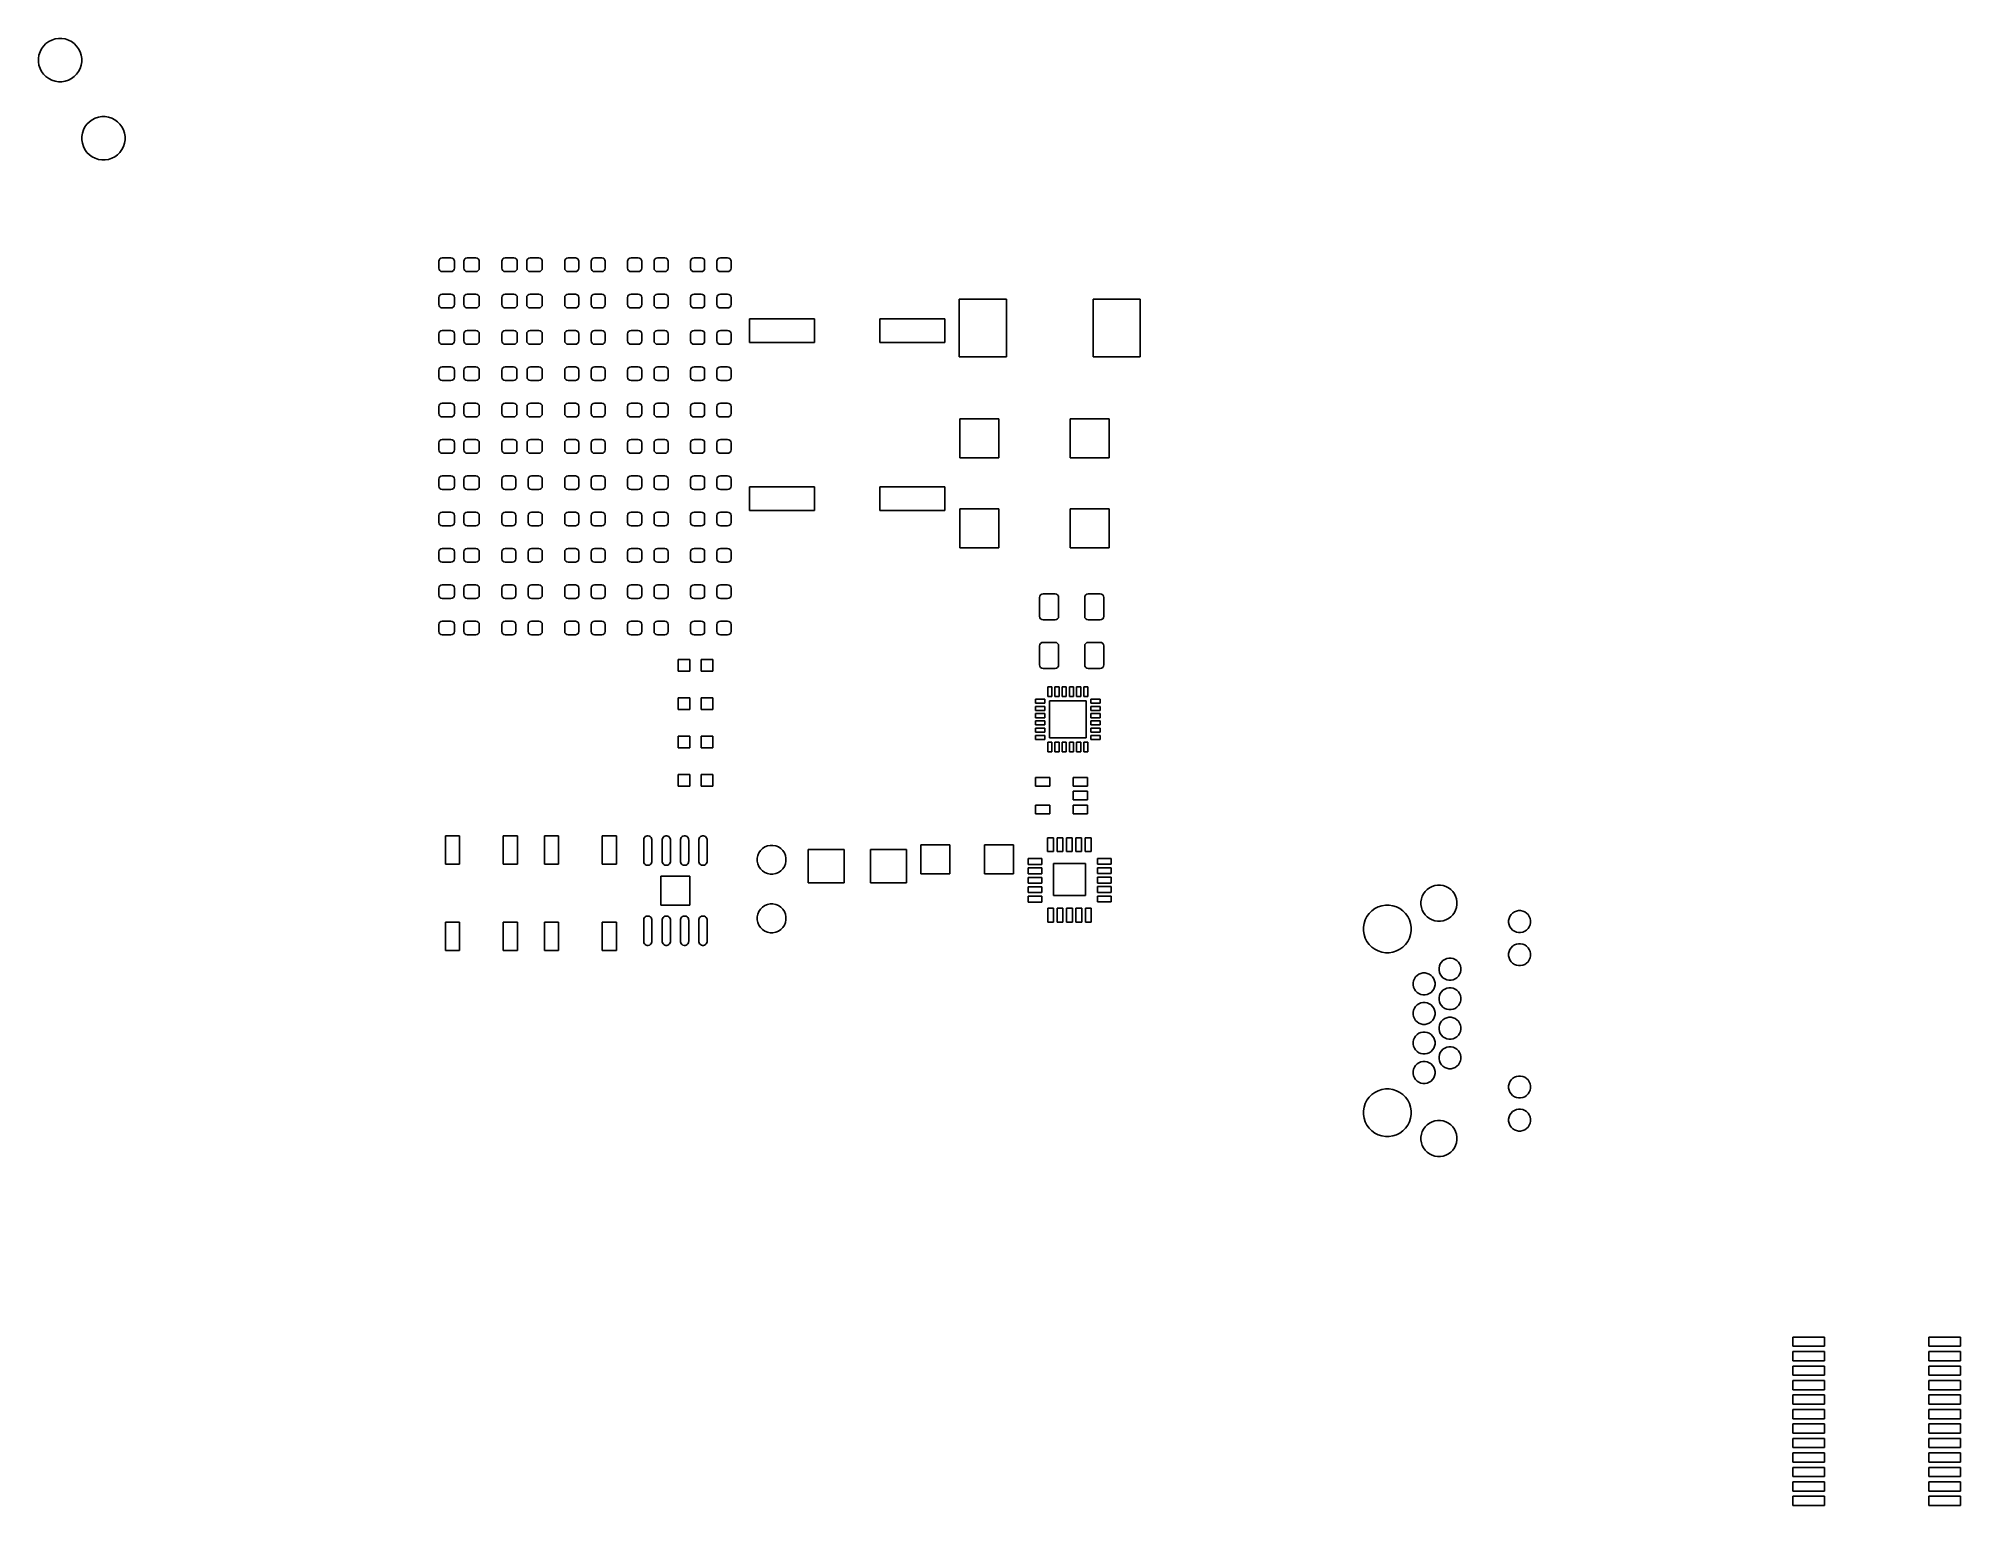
# Model space of a CAD drawing. Header units: inches. Extents: x 7.41 to 12.64, y -5.55 to -1.56.
import ezdxf

# ---------------------------------------------------------------- set-up
doc = ezdxf.new("R2010")
doc.units = ezdxf.units.IN
doc.header["$MEASUREMENT"] = 0
doc.layers.add('F.Mask', color=201, linetype='CONTINUOUS', true_color=0xd864ff)

msp = doc.modelspace()

# ---------------------------------------------------------------- linework, layer by layer
at = {"layer": 'F.Mask', "linetype": 'CONTINUOUS'}
for p, q in [((7.4262, -1.5732), (7.4337, -1.5678)), ((7.4337, -1.5678), (7.442, -1.5636)), ((7.442, -1.5636), (7.4508, -1.5607)), ((7.4508, -1.5607), (7.4599, -1.5592)), ((7.4599, -1.5592), (7.4692, -1.5592)), ((7.4692, -1.5592), (7.4784, -1.5607)), ((7.4784, -1.5607), (7.4872, -1.5636)), ((7.4872, -1.5636), (7.4954, -1.5678)), ((7.4954, -1.5678), (7.5029, -1.5732)), ((7.4057, -1.6135), (7.4071, -1.6043)), ((7.4057, -1.6227), (7.4057, -1.6135)), ((7.4071, -1.6043), (7.41, -1.5955)), ((7.41, -1.5955), (7.4142, -1.5873)), ((7.4142, -1.5873), (7.4197, -1.5798)), ((7.4197, -1.5798), (7.4262, -1.5732)), ((7.5029, -1.5732), (7.5095, -1.5798)), ((7.5095, -1.5798), (7.5149, -1.5873)), ((7.5149, -1.5873), (7.5191, -1.5955)), ((7.5191, -1.5955), (7.522, -1.6043)), ((7.522, -1.6043), (7.5234, -1.6135)), ((7.5234, -1.6135), (7.5234, -1.6227)), ((7.4071, -1.6319), (7.4057, -1.6227)), ((7.41, -1.6407), (7.4071, -1.6319)), ((7.4142, -1.649), (7.41, -1.6407)), ((7.4197, -1.6565), (7.4142, -1.649)), ((7.4262, -1.663), (7.4197, -1.6565)), ((7.4337, -1.6685), (7.4262, -1.663)), ((7.442, -1.6727), (7.4337, -1.6685)), ((7.4508, -1.6755), (7.442, -1.6727)), ((7.4872, -1.6727), (7.4784, -1.6755)), ((7.4954, -1.6685), (7.4872, -1.6727)), ((7.5029, -1.663), (7.4954, -1.6685)), ((7.5095, -1.6565), (7.5029, -1.663)), ((7.5149, -1.649), (7.5095, -1.6565)), ((7.5191, -1.6407), (7.5149, -1.649)), ((7.522, -1.6319), (7.5191, -1.6407)), ((7.5234, -1.6227), (7.522, -1.6319)), ((7.4599, -1.677), (7.4508, -1.6755)), ((7.4692, -1.677), (7.4599, -1.677)), ((7.4784, -1.6755), (7.4692, -1.677)), ((7.5518, -1.7804), (7.5601, -1.7761)), ((7.5601, -1.7761), (7.5689, -1.7733)), ((7.5689, -1.7733), (7.578, -1.7718)), ((7.578, -1.7718), (7.5873, -1.7718)), ((7.5873, -1.7718), (7.5965, -1.7733)), ((7.5965, -1.7733), (7.6053, -1.7761)), ((7.6053, -1.7761), (7.6135, -1.7804)), ((7.5238, -1.8261), (7.5253, -1.8169)), ((7.5238, -1.8353), (7.5238, -1.8261)), ((7.5253, -1.8169), (7.5281, -1.8081)), ((7.5281, -1.8081), (7.5323, -1.7999)), ((7.5323, -1.7999), (7.5378, -1.7924)), ((7.5378, -1.7924), (7.5443, -1.7858)), ((7.5443, -1.7858), (7.5518, -1.7804)), ((7.6135, -1.7804), (7.621, -1.7858)), ((7.621, -1.7858), (7.6276, -1.7924)), ((7.6276, -1.7924), (7.633, -1.7999)), ((7.633, -1.7999), (7.6372, -1.8081)), ((7.6372, -1.8081), (7.6401, -1.8169)), ((7.6401, -1.8169), (7.6416, -1.8261)), ((7.6416, -1.8261), (7.6416, -1.8353)), ((7.5253, -1.8445), (7.5238, -1.8353)), ((7.5281, -1.8533), (7.5253, -1.8445)), ((7.5323, -1.8616), (7.5281, -1.8533)), ((7.5378, -1.8691), (7.5323, -1.8616)), ((7.5443, -1.8756), (7.5378, -1.8691)), ((7.5518, -1.8811), (7.5443, -1.8756)), ((7.5601, -1.8853), (7.5518, -1.8811)), ((7.6135, -1.8811), (7.6053, -1.8853)), ((7.621, -1.8756), (7.6135, -1.8811)), ((7.6276, -1.8691), (7.621, -1.8756)), ((7.633, -1.8616), (7.6276, -1.8691)), ((7.6372, -1.8533), (7.633, -1.8616)), ((7.6401, -1.8445), (7.6372, -1.8533)), ((7.6416, -1.8353), (7.6401, -1.8445)), ((7.5689, -1.8881), (7.5601, -1.8853)), ((7.578, -1.8896), (7.5689, -1.8881)), ((7.5873, -1.8896), (7.578, -1.8896)), ((7.5965, -1.8881), (7.5873, -1.8896)), ((7.6053, -1.8853), (7.5965, -1.8881)), ((8.4951, -2.1655), (8.4958, -2.1619)), ((8.4951, -2.1842), (8.4951, -2.1655)), ((8.4958, -2.1877), (8.4951, -2.1842)), ((8.4958, -2.1619), (8.4978, -2.1588)), ((8.4978, -2.1908), (8.4958, -2.1877)), ((8.4978, -2.1588), (8.5009, -2.1568)), ((8.5009, -2.1928), (8.4978, -2.1908)), ((8.5009, -2.1568), (8.5044, -2.1561)), ((8.5044, -2.1935), (8.5009, -2.1928)), ((8.5044, -2.1561), (8.5281, -2.1561)), ((8.5281, -2.1935), (8.5044, -2.1935)), ((8.5281, -2.1561), (8.5316, -2.1568)), ((8.5316, -2.1928), (8.5281, -2.1935)), ((8.5316, -2.1568), (8.5347, -2.1588)), ((8.5347, -2.1908), (8.5316, -2.1928)), ((8.5347, -2.1588), (8.5367, -2.1619)), ((8.5367, -2.1877), (8.5347, -2.1908)), ((8.5367, -2.1619), (8.5374, -2.1655)), ((8.5374, -2.1842), (8.5367, -2.1877)), ((8.5374, -2.1655), (8.5374, -2.1842)), ((8.563, -2.1655), (8.5637, -2.1619)), ((8.563, -2.1842), (8.563, -2.1655)), ((8.5637, -2.1877), (8.563, -2.1842)), ((8.5637, -2.1619), (8.5657, -2.1588)), ((8.5657, -2.1908), (8.5637, -2.1877)), ((8.5657, -2.1588), (8.5688, -2.1568)), ((8.5688, -2.1928), (8.5657, -2.1908)), ((8.5688, -2.1568), (8.5723, -2.1561)), ((8.5723, -2.1935), (8.5688, -2.1928)), ((8.5723, -2.1561), (8.596, -2.1561)), ((8.596, -2.1935), (8.5723, -2.1935)), ((8.596, -2.1561), (8.5995, -2.1568)), ((8.5995, -2.1928), (8.596, -2.1935)), ((8.5995, -2.1568), (8.6026, -2.1588)), ((8.6026, -2.1908), (8.5995, -2.1928)), ((8.6026, -2.1588), (8.6046, -2.1619)), ((8.6046, -2.1877), (8.6026, -2.1908)), ((8.6046, -2.1619), (8.6053, -2.1655)), ((8.6053, -2.1842), (8.6046, -2.1877)), ((8.6053, -2.1655), (8.6053, -2.1842)), ((8.6663, -2.1655), (8.6671, -2.1619)), ((8.6663, -2.1842), (8.6663, -2.1655)), ((8.6671, -2.1877), (8.6663, -2.1842)), ((8.6671, -2.1619), (8.6691, -2.1588)), ((8.6691, -2.1908), (8.6671, -2.1877)), ((8.6691, -2.1588), (8.6721, -2.1568)), ((8.6721, -2.1928), (8.6691, -2.1908)), ((8.6721, -2.1568), (8.6757, -2.1561)), ((8.6757, -2.1935), (8.6721, -2.1928)), ((8.6757, -2.1561), (8.6993, -2.1561)), ((8.6993, -2.1935), (8.6757, -2.1935)), ((8.6993, -2.1561), (8.7029, -2.1568)), ((8.7029, -2.1928), (8.6993, -2.1935)), ((8.7029, -2.1568), (8.7059, -2.1588)), ((8.7059, -2.1908), (8.7029, -2.1928)), ((8.7059, -2.1588), (8.7079, -2.1619)), ((8.7079, -2.1877), (8.7059, -2.1908)), ((8.7079, -2.1619), (8.7087, -2.1655)), ((8.7087, -2.1842), (8.7079, -2.1877)), ((8.7087, -2.1655), (8.7087, -2.1842)), ((8.7343, -2.1655), (8.735, -2.1619)), ((8.7343, -2.1842), (8.7343, -2.1655)), ((8.735, -2.1877), (8.7343, -2.1842)), ((8.735, -2.1619), (8.737, -2.1588)), ((8.737, -2.1908), (8.735, -2.1877)), ((8.737, -2.1588), (8.74, -2.1568)), ((8.74, -2.1928), (8.737, -2.1908)), ((8.74, -2.1568), (8.7436, -2.1561)), ((8.7436, -2.1935), (8.74, -2.1928)), ((8.7436, -2.1561), (8.7672, -2.1561)), ((8.7672, -2.1935), (8.7436, -2.1935)), ((8.7672, -2.1561), (8.7708, -2.1568)), ((8.7708, -2.1928), (8.7672, -2.1935)), ((8.7708, -2.1568), (8.7738, -2.1588)), ((8.7738, -2.1908), (8.7708, -2.1928)), ((8.7738, -2.1588), (8.7759, -2.1619)), ((8.7759, -2.1877), (8.7738, -2.1908)), ((8.7759, -2.1619), (8.7766, -2.1655)), ((8.7766, -2.1842), (8.7759, -2.1877)), ((8.7766, -2.1655), (8.7766, -2.1842)), ((8.8376, -2.1655), (8.8383, -2.1619)), ((8.8376, -2.1842), (8.8376, -2.1655)), ((8.8383, -2.1877), (8.8376, -2.1842)), ((8.8383, -2.1619), (8.8403, -2.1588)), ((8.8403, -2.1908), (8.8383, -2.1877)), ((8.8403, -2.1588), (8.8434, -2.1568)), ((8.8434, -2.1928), (8.8403, -2.1908)), ((8.8434, -2.1568), (8.8469, -2.1561)), ((8.8469, -2.1935), (8.8434, -2.1928)), ((8.8469, -2.1561), (8.8666, -2.1561)), ((8.8666, -2.1935), (8.8469, -2.1935)), ((8.8666, -2.1561), (8.8702, -2.1568)), ((8.8702, -2.1928), (8.8666, -2.1935)), ((8.8702, -2.1568), (8.8732, -2.1588)), ((8.8732, -2.1908), (8.8702, -2.1928)), ((8.8732, -2.1588), (8.8753, -2.1619)), ((8.8753, -2.1877), (8.8732, -2.1908)), ((8.8753, -2.1619), (8.876, -2.1655)), ((8.876, -2.1842), (8.8753, -2.1877)), ((8.876, -2.1655), (8.876, -2.1842)), ((8.9094, -2.1655), (8.9102, -2.1619)), ((8.9094, -2.1842), (8.9094, -2.1655)), ((8.9102, -2.1877), (8.9094, -2.1842)), ((8.9102, -2.1619), (8.9122, -2.1588)), ((8.9122, -2.1908), (8.9102, -2.1877)), ((8.9122, -2.1588), (8.9152, -2.1568)), ((8.9152, -2.1928), (8.9122, -2.1908)), ((8.9152, -2.1568), (8.9188, -2.1561)), ((8.9188, -2.1935), (8.9152, -2.1928)), ((8.9188, -2.1561), (8.9385, -2.1561)), ((8.9385, -2.1935), (8.9188, -2.1935)), ((8.9385, -2.1561), (8.9421, -2.1568)), ((8.9421, -2.1928), (8.9385, -2.1935)), ((8.9421, -2.1568), (8.9451, -2.1588)), ((8.9451, -2.1908), (8.9421, -2.1928)), ((8.9451, -2.1588), (8.9471, -2.1619)), ((8.9471, -2.1877), (8.9451, -2.1908)), ((8.9471, -2.1619), (8.9478, -2.1655)), ((8.9478, -2.1842), (8.9471, -2.1877)), ((8.9478, -2.1655), (8.9478, -2.1842)), ((9.0089, -2.1655), (9.0096, -2.1619)), ((9.0089, -2.1842), (9.0089, -2.1655)), ((9.0096, -2.1877), (9.0089, -2.1842)), ((9.0096, -2.1619), (9.0116, -2.1588)), ((9.0116, -2.1908), (9.0096, -2.1877)), ((9.0116, -2.1588), (9.0146, -2.1568)), ((9.0146, -2.1928), (9.0116, -2.1908)), ((9.0146, -2.1568), (9.0182, -2.1561)), ((9.0182, -2.1935), (9.0146, -2.1928)), ((9.0182, -2.1561), (9.0379, -2.1561)), ((9.0379, -2.1935), (9.0182, -2.1935)), ((9.0379, -2.1561), (9.0415, -2.1568)), ((9.0415, -2.1928), (9.0379, -2.1935)), ((9.0415, -2.1568), (9.0445, -2.1588)), ((9.0445, -2.1908), (9.0415, -2.1928)), ((9.0445, -2.1588), (9.0465, -2.1619)), ((9.0465, -2.1877), (9.0445, -2.1908)), ((9.0465, -2.1619), (9.0472, -2.1655)), ((9.0472, -2.1842), (9.0465, -2.1877)), ((9.0472, -2.1655), (9.0472, -2.1842)), ((9.0807, -2.1655), (9.0814, -2.1619)), ((9.0807, -2.1842), (9.0807, -2.1655)), ((9.0814, -2.1877), (9.0807, -2.1842)), ((9.0814, -2.1619), (9.0834, -2.1588)), ((9.0834, -2.1908), (9.0814, -2.1877)), ((9.0834, -2.1588), (9.0865, -2.1568)), ((9.0865, -2.1928), (9.0834, -2.1908)), ((9.0865, -2.1568), (9.0901, -2.1561)), ((9.0901, -2.1935), (9.0865, -2.1928)), ((9.0901, -2.1561), (9.1097, -2.1561)), ((9.1097, -2.1935), (9.0901, -2.1935)), ((9.1097, -2.1561), (9.1133, -2.1568)), ((9.1133, -2.1928), (9.1097, -2.1935)), ((9.1133, -2.1568), (9.1164, -2.1588)), ((9.1164, -2.1908), (9.1133, -2.1928)), ((9.1164, -2.1588), (9.1184, -2.1619)), ((9.1184, -2.1877), (9.1164, -2.1908)), ((9.1184, -2.1619), (9.1191, -2.1655)), ((9.1191, -2.1842), (9.1184, -2.1877)), ((9.1191, -2.1655), (9.1191, -2.1842)), ((9.1801, -2.1655), (9.1808, -2.1619)), ((9.1801, -2.1842), (9.1801, -2.1655)), ((9.1808, -2.1877), (9.1801, -2.1842)), ((9.1808, -2.1619), (9.1829, -2.1588)), ((9.1829, -2.1908), (9.1808, -2.1877)), ((9.1829, -2.1588), (9.1859, -2.1568)), ((9.1859, -2.1928), (9.1829, -2.1908)), ((9.1859, -2.1568), (9.1895, -2.1561)), ((9.1895, -2.1935), (9.1859, -2.1928)), ((9.1895, -2.1561), (9.2092, -2.1561)), ((9.2092, -2.1935), (9.1895, -2.1935)), ((9.2092, -2.1561), (9.2127, -2.1568)), ((9.2127, -2.1928), (9.2092, -2.1935)), ((9.2127, -2.1568), (9.2158, -2.1588)), ((9.2158, -2.1908), (9.2127, -2.1928)), ((9.2158, -2.1588), (9.2178, -2.1619)), ((9.2178, -2.1877), (9.2158, -2.1908)), ((9.2178, -2.1619), (9.2185, -2.1655)), ((9.2185, -2.1842), (9.2178, -2.1877)), ((9.2185, -2.1655), (9.2185, -2.1842)), ((9.252, -2.1655), (9.2527, -2.1619)), ((9.252, -2.1842), (9.252, -2.1655)), ((9.2527, -2.1877), (9.252, -2.1842)), ((9.2527, -2.1619), (9.2547, -2.1588)), ((9.2547, -2.1908), (9.2527, -2.1877)), ((9.2547, -2.1588), (9.2577, -2.1568)), ((9.2577, -2.1928), (9.2547, -2.1908)), ((9.2577, -2.1568), (9.2613, -2.1561)), ((9.2613, -2.1935), (9.2577, -2.1928)), ((9.2613, -2.1561), (9.281, -2.1561)), ((9.281, -2.1935), (9.2613, -2.1935)), ((9.281, -2.1561), (9.2846, -2.1568)), ((9.2846, -2.1928), (9.281, -2.1935)), ((9.2846, -2.1568), (9.2876, -2.1588)), ((9.2876, -2.1908), (9.2846, -2.1928)), ((9.2876, -2.1588), (9.2896, -2.1619)), ((9.2896, -2.1877), (9.2876, -2.1908)), ((9.2896, -2.1619), (9.2904, -2.1655)), ((9.2904, -2.1842), (9.2896, -2.1877)), ((9.2904, -2.1655), (9.2904, -2.1842)), ((8.4951, -2.2643), (8.4958, -2.2607)), ((8.4951, -2.283), (8.4951, -2.2643)), ((8.4958, -2.2866), (8.4951, -2.283)), ((8.4958, -2.2607), (8.4978, -2.2577)), ((8.4978, -2.2896), (8.4958, -2.2866)), ((8.4978, -2.2577), (8.5009, -2.2556)), ((8.5009, -2.2916), (8.4978, -2.2896)), ((8.5009, -2.2556), (8.5044, -2.2549)), ((8.5044, -2.2923), (8.5009, -2.2916)), ((8.5044, -2.2549), (8.5281, -2.2549)), ((8.5281, -2.2923), (8.5044, -2.2923)), ((8.5281, -2.2549), (8.5316, -2.2556)), ((8.5316, -2.2916), (8.5281, -2.2923)), ((8.5316, -2.2556), (8.5347, -2.2577)), ((8.5347, -2.2896), (8.5316, -2.2916)), ((8.5347, -2.2577), (8.5367, -2.2607)), ((8.5367, -2.2866), (8.5347, -2.2896)), ((8.5367, -2.2607), (8.5374, -2.2643)), ((8.5374, -2.283), (8.5367, -2.2866)), ((8.5374, -2.2643), (8.5374, -2.283)), ((8.563, -2.2643), (8.5637, -2.2607)), ((8.563, -2.283), (8.563, -2.2643)), ((8.5637, -2.2866), (8.563, -2.283)), ((8.5637, -2.2607), (8.5657, -2.2577)), ((8.5657, -2.2896), (8.5637, -2.2866)), ((8.5657, -2.2577), (8.5688, -2.2556)), ((8.5688, -2.2916), (8.5657, -2.2896)), ((8.5688, -2.2556), (8.5723, -2.2549)), ((8.5723, -2.2923), (8.5688, -2.2916)), ((8.5723, -2.2549), (8.596, -2.2549)), ((8.596, -2.2923), (8.5723, -2.2923)), ((8.596, -2.2549), (8.5995, -2.2556)), ((8.5995, -2.2916), (8.596, -2.2923)), ((8.5995, -2.2556), (8.6026, -2.2577)), ((8.6026, -2.2896), (8.5995, -2.2916)), ((8.6026, -2.2577), (8.6046, -2.2607)), ((8.6046, -2.2866), (8.6026, -2.2896)), ((8.6046, -2.2607), (8.6053, -2.2643)), ((8.6053, -2.283), (8.6046, -2.2866)), ((8.6053, -2.2643), (8.6053, -2.283)), ((8.6663, -2.2643), (8.6671, -2.2607)), ((8.6663, -2.283), (8.6663, -2.2643)), ((8.6671, -2.2866), (8.6663, -2.283)), ((8.6671, -2.2607), (8.6691, -2.2577)), ((8.6691, -2.2896), (8.6671, -2.2866)), ((8.6691, -2.2577), (8.6721, -2.2556)), ((8.6721, -2.2916), (8.6691, -2.2896)), ((8.6721, -2.2556), (8.6757, -2.2549)), ((8.6757, -2.2923), (8.6721, -2.2916)), ((8.6757, -2.2549), (8.6993, -2.2549)), ((8.6993, -2.2923), (8.6757, -2.2923)), ((8.6993, -2.2549), (8.7029, -2.2556)), ((8.7029, -2.2916), (8.6993, -2.2923)), ((8.7029, -2.2556), (8.7059, -2.2577)), ((8.7059, -2.2896), (8.7029, -2.2916)), ((8.7059, -2.2577), (8.7079, -2.2607)), ((8.7079, -2.2866), (8.7059, -2.2896)), ((8.7079, -2.2607), (8.7087, -2.2643)), ((8.7087, -2.283), (8.7079, -2.2866)), ((8.7087, -2.2643), (8.7087, -2.283)), ((8.7343, -2.2643), (8.735, -2.2607)), ((8.7343, -2.283), (8.7343, -2.2643)), ((8.735, -2.2866), (8.7343, -2.283)), ((8.735, -2.2607), (8.737, -2.2577)), ((8.737, -2.2896), (8.735, -2.2866)), ((8.737, -2.2577), (8.74, -2.2556)), ((8.74, -2.2916), (8.737, -2.2896)), ((8.74, -2.2556), (8.7436, -2.2549)), ((8.7436, -2.2923), (8.74, -2.2916)), ((8.7436, -2.2549), (8.7672, -2.2549)), ((8.7672, -2.2923), (8.7436, -2.2923)), ((8.7672, -2.2549), (8.7708, -2.2556)), ((8.7708, -2.2916), (8.7672, -2.2923)), ((8.7708, -2.2556), (8.7738, -2.2577)), ((8.7738, -2.2896), (8.7708, -2.2916)), ((8.7738, -2.2577), (8.7759, -2.2607)), ((8.7759, -2.2866), (8.7738, -2.2896)), ((8.7759, -2.2607), (8.7766, -2.2643)), ((8.7766, -2.283), (8.7759, -2.2866)), ((8.7766, -2.2643), (8.7766, -2.283)), ((8.8376, -2.2643), (8.8383, -2.2607)), ((8.8376, -2.283), (8.8376, -2.2643)), ((8.8383, -2.2866), (8.8376, -2.283)), ((8.8383, -2.2607), (8.8403, -2.2577)), ((8.8403, -2.2896), (8.8383, -2.2866)), ((8.8403, -2.2577), (8.8434, -2.2556)), ((8.8434, -2.2916), (8.8403, -2.2896)), ((8.8434, -2.2556), (8.8469, -2.2549)), ((8.8469, -2.2923), (8.8434, -2.2916)), ((8.8469, -2.2549), (8.8666, -2.2549)), ((8.8666, -2.2923), (8.8469, -2.2923)), ((8.8666, -2.2549), (8.8702, -2.2556)), ((8.8702, -2.2916), (8.8666, -2.2923)), ((8.8702, -2.2556), (8.8732, -2.2577)), ((8.8732, -2.2896), (8.8702, -2.2916)), ((8.8732, -2.2577), (8.8753, -2.2607)), ((8.8753, -2.2866), (8.8732, -2.2896)), ((8.8753, -2.2607), (8.876, -2.2643)), ((8.876, -2.283), (8.8753, -2.2866)), ((8.876, -2.2643), (8.876, -2.283)), ((8.9094, -2.2643), (8.9102, -2.2607)), ((8.9094, -2.283), (8.9094, -2.2643)), ((8.9102, -2.2866), (8.9094, -2.283)), ((8.9102, -2.2607), (8.9122, -2.2577)), ((8.9122, -2.2896), (8.9102, -2.2866)), ((8.9122, -2.2577), (8.9152, -2.2556)), ((8.9152, -2.2916), (8.9122, -2.2896)), ((8.9152, -2.2556), (8.9188, -2.2549)), ((8.9188, -2.2923), (8.9152, -2.2916)), ((8.9188, -2.2549), (8.9385, -2.2549)), ((8.9385, -2.2923), (8.9188, -2.2923)), ((8.9385, -2.2549), (8.9421, -2.2556)), ((8.9421, -2.2916), (8.9385, -2.2923)), ((8.9421, -2.2556), (8.9451, -2.2577)), ((8.9451, -2.2896), (8.9421, -2.2916)), ((8.9451, -2.2577), (8.9471, -2.2607)), ((8.9471, -2.2866), (8.9451, -2.2896)), ((8.9471, -2.2607), (8.9478, -2.2643)), ((8.9478, -2.283), (8.9471, -2.2866)), ((8.9478, -2.2643), (8.9478, -2.283)), ((9.0089, -2.2643), (9.0096, -2.2607)), ((9.0089, -2.283), (9.0089, -2.2643)), ((9.0096, -2.2866), (9.0089, -2.283)), ((9.0096, -2.2607), (9.0116, -2.2577)), ((9.0116, -2.2896), (9.0096, -2.2866)), ((9.0116, -2.2577), (9.0146, -2.2556)), ((9.0146, -2.2916), (9.0116, -2.2896)), ((9.0146, -2.2556), (9.0182, -2.2549)), ((9.0182, -2.2923), (9.0146, -2.2916)), ((9.0182, -2.2549), (9.0379, -2.2549)), ((9.0379, -2.2923), (9.0182, -2.2923)), ((9.0379, -2.2549), (9.0415, -2.2556)), ((9.0415, -2.2916), (9.0379, -2.2923)), ((9.0415, -2.2556), (9.0445, -2.2577)), ((9.0445, -2.2896), (9.0415, -2.2916)), ((9.0445, -2.2577), (9.0465, -2.2607)), ((9.0465, -2.2866), (9.0445, -2.2896)), ((9.0465, -2.2607), (9.0472, -2.2643)), ((9.0472, -2.283), (9.0465, -2.2866)), ((9.0472, -2.2643), (9.0472, -2.283)), ((9.0807, -2.2643), (9.0814, -2.2607)), ((9.0807, -2.283), (9.0807, -2.2643)), ((9.0814, -2.2866), (9.0807, -2.283)), ((9.0814, -2.2607), (9.0834, -2.2577)), ((9.0834, -2.2896), (9.0814, -2.2866)), ((9.0834, -2.2577), (9.0865, -2.2556)), ((9.0865, -2.2916), (9.0834, -2.2896)), ((9.0865, -2.2556), (9.0901, -2.2549)), ((9.0901, -2.2923), (9.0865, -2.2916)), ((9.0901, -2.2549), (9.1097, -2.2549)), ((9.1097, -2.2923), (9.0901, -2.2923)), ((9.1097, -2.2549), (9.1133, -2.2556)), ((9.1133, -2.2916), (9.1097, -2.2923)), ((9.1133, -2.2556), (9.1164, -2.2577)), ((9.1164, -2.2896), (9.1133, -2.2916)), ((9.1164, -2.2577), (9.1184, -2.2607)), ((9.1184, -2.2866), (9.1164, -2.2896)), ((9.1184, -2.2607), (9.1191, -2.2643)), ((9.1191, -2.283), (9.1184, -2.2866)), ((9.1191, -2.2643), (9.1191, -2.283)), ((9.1801, -2.2643), (9.1808, -2.2607)), ((9.1801, -2.283), (9.1801, -2.2643)), ((9.1808, -2.2866), (9.1801, -2.283)), ((9.1808, -2.2607), (9.1829, -2.2577)), ((9.1829, -2.2896), (9.1808, -2.2866)), ((9.1829, -2.2577), (9.1859, -2.2556)), ((9.1859, -2.2916), (9.1829, -2.2896)), ((9.1859, -2.2556), (9.1895, -2.2549)), ((9.1895, -2.2923), (9.1859, -2.2916)), ((9.1895, -2.2549), (9.2092, -2.2549)), ((9.2092, -2.2923), (9.1895, -2.2923)), ((9.2092, -2.2549), (9.2127, -2.2556)), ((9.2127, -2.2916), (9.2092, -2.2923)), ((9.2127, -2.2556), (9.2158, -2.2577)), ((9.2158, -2.2896), (9.2127, -2.2916)), ((9.2158, -2.2577), (9.2178, -2.2607)), ((9.2178, -2.2866), (9.2158, -2.2896)), ((9.2178, -2.2607), (9.2185, -2.2643)), ((9.2185, -2.283), (9.2178, -2.2866)), ((9.2185, -2.2643), (9.2185, -2.283)), ((9.252, -2.2643), (9.2527, -2.2607)), ((9.252, -2.283), (9.252, -2.2643)), ((9.2527, -2.2866), (9.252, -2.283)), ((9.2527, -2.2607), (9.2547, -2.2577)), ((9.2547, -2.2896), (9.2527, -2.2866)), ((9.2547, -2.2577), (9.2577, -2.2556)), ((9.2577, -2.2916), (9.2547, -2.2896)), ((9.2577, -2.2556), (9.2613, -2.2549)), ((9.2613, -2.2923), (9.2577, -2.2916)), ((9.2613, -2.2549), (9.281, -2.2549)), ((9.281, -2.2923), (9.2613, -2.2923)), ((9.281, -2.2549), (9.2846, -2.2556)), ((9.2846, -2.2916), (9.281, -2.2923)), ((9.2846, -2.2556), (9.2876, -2.2577)), ((9.2876, -2.2896), (9.2846, -2.2916)), ((9.2876, -2.2577), (9.2896, -2.2607)), ((9.2896, -2.2866), (9.2876, -2.2896)), ((9.2896, -2.2607), (9.2904, -2.2643)), ((9.2904, -2.283), (9.2896, -2.2866)), ((9.2904, -2.2643), (9.2904, -2.283)), ((9.9114, -2.4256), (9.9114, -2.2681)), ((9.9114, -2.2681), (10.0394, -2.2681)), ((10.0394, -2.2681), (10.0394, -2.4256)), ((10.276, -2.4256), (10.276, -2.2681)), ((10.276, -2.2681), (10.4039, -2.2681)), ((10.4039, -2.2681), (10.4039, -2.4256)), ((9.3406, -2.3864), (9.3406, -2.3215)), ((9.3406, -2.3215), (9.5177, -2.3215)), ((9.5177, -2.3215), (9.5177, -2.3864)), ((9.6949, -2.3864), (9.6949, -2.3215)), ((9.6949, -2.3215), (9.872, -2.3215)), ((9.872, -2.3215), (9.872, -2.3864)), ((8.4951, -2.3631), (8.4958, -2.3595)), ((8.4951, -2.3818), (8.4951, -2.3631)), ((8.4958, -2.3854), (8.4951, -2.3818)), ((8.4958, -2.3595), (8.4978, -2.3565)), ((8.4978, -2.3884), (8.4958, -2.3854)), ((8.4978, -2.3565), (8.5009, -2.3545)), ((8.5009, -2.3904), (8.4978, -2.3884)), ((8.5009, -2.3545), (8.5044, -2.3537)), ((8.5044, -2.3911), (8.5009, -2.3904)), ((8.5044, -2.3537), (8.5281, -2.3537)), ((8.5281, -2.3911), (8.5044, -2.3911)), ((8.5281, -2.3537), (8.5316, -2.3545)), ((8.5316, -2.3904), (8.5281, -2.3911)), ((8.5316, -2.3545), (8.5347, -2.3565)), ((8.5347, -2.3884), (8.5316, -2.3904)), ((8.5347, -2.3565), (8.5367, -2.3595)), ((8.5367, -2.3854), (8.5347, -2.3884)), ((8.5367, -2.3595), (8.5374, -2.3631)), ((8.5374, -2.3818), (8.5367, -2.3854)), ((8.5374, -2.3631), (8.5374, -2.3818)), ((8.563, -2.3631), (8.5637, -2.3595)), ((8.563, -2.3818), (8.563, -2.3631)), ((8.5637, -2.3854), (8.563, -2.3818)), ((8.5637, -2.3595), (8.5657, -2.3565)), ((8.5657, -2.3884), (8.5637, -2.3854)), ((8.5657, -2.3565), (8.5688, -2.3545)), ((8.5688, -2.3904), (8.5657, -2.3884)), ((8.5688, -2.3545), (8.5723, -2.3537)), ((8.5723, -2.3911), (8.5688, -2.3904)), ((8.5723, -2.3537), (8.596, -2.3537)), ((8.596, -2.3911), (8.5723, -2.3911)), ((8.596, -2.3537), (8.5995, -2.3545)), ((8.5995, -2.3904), (8.596, -2.3911)), ((8.5995, -2.3545), (8.6026, -2.3565)), ((8.6026, -2.3884), (8.5995, -2.3904)), ((8.6026, -2.3565), (8.6046, -2.3595)), ((8.6046, -2.3854), (8.6026, -2.3884)), ((8.6046, -2.3595), (8.6053, -2.3631)), ((8.6053, -2.3818), (8.6046, -2.3854)), ((8.6053, -2.3631), (8.6053, -2.3818)), ((8.6663, -2.3631), (8.6671, -2.3595)), ((8.6663, -2.3818), (8.6663, -2.3631)), ((8.6671, -2.3854), (8.6663, -2.3818)), ((8.6671, -2.3595), (8.6691, -2.3565)), ((8.6691, -2.3884), (8.6671, -2.3854)), ((8.6691, -2.3565), (8.6721, -2.3545)), ((8.6721, -2.3904), (8.6691, -2.3884)), ((8.6721, -2.3545), (8.6757, -2.3537)), ((8.6757, -2.3911), (8.6721, -2.3904)), ((8.6757, -2.3537), (8.6993, -2.3537)), ((8.6993, -2.3911), (8.6757, -2.3911)), ((8.6993, -2.3537), (8.7029, -2.3545)), ((8.7029, -2.3904), (8.6993, -2.3911)), ((8.7029, -2.3545), (8.7059, -2.3565)), ((8.7059, -2.3884), (8.7029, -2.3904)), ((8.7059, -2.3565), (8.7079, -2.3595)), ((8.7079, -2.3854), (8.7059, -2.3884)), ((8.7079, -2.3595), (8.7087, -2.3631)), ((8.7087, -2.3818), (8.7079, -2.3854)), ((8.7087, -2.3631), (8.7087, -2.3818)), ((8.7343, -2.3631), (8.735, -2.3595)), ((8.7343, -2.3818), (8.7343, -2.3631)), ((8.735, -2.3854), (8.7343, -2.3818)), ((8.735, -2.3595), (8.737, -2.3565)), ((8.737, -2.3884), (8.735, -2.3854)), ((8.737, -2.3565), (8.74, -2.3545)), ((8.74, -2.3904), (8.737, -2.3884)), ((8.74, -2.3545), (8.7436, -2.3537)), ((8.7436, -2.3911), (8.74, -2.3904)), ((8.7436, -2.3537), (8.7672, -2.3537)), ((8.7672, -2.3911), (8.7436, -2.3911)), ((8.7672, -2.3537), (8.7708, -2.3545)), ((8.7708, -2.3904), (8.7672, -2.3911)), ((8.7708, -2.3545), (8.7738, -2.3565)), ((8.7738, -2.3884), (8.7708, -2.3904)), ((8.7738, -2.3565), (8.7759, -2.3595)), ((8.7759, -2.3854), (8.7738, -2.3884)), ((8.7759, -2.3595), (8.7766, -2.3631)), ((8.7766, -2.3818), (8.7759, -2.3854)), ((8.7766, -2.3631), (8.7766, -2.3818)), ((8.8376, -2.3631), (8.8383, -2.3595)), ((8.8376, -2.3818), (8.8376, -2.3631)), ((8.8383, -2.3854), (8.8376, -2.3818)), ((8.8383, -2.3595), (8.8403, -2.3565)), ((8.8403, -2.3884), (8.8383, -2.3854)), ((8.8403, -2.3565), (8.8434, -2.3545)), ((8.8434, -2.3904), (8.8403, -2.3884)), ((8.8434, -2.3545), (8.8469, -2.3537)), ((8.8469, -2.3911), (8.8434, -2.3904)), ((8.8469, -2.3537), (8.8666, -2.3537)), ((8.8666, -2.3911), (8.8469, -2.3911)), ((8.8666, -2.3537), (8.8702, -2.3545)), ((8.8702, -2.3904), (8.8666, -2.3911)), ((8.8702, -2.3545), (8.8732, -2.3565)), ((8.8732, -2.3884), (8.8702, -2.3904)), ((8.8732, -2.3565), (8.8753, -2.3595)), ((8.8753, -2.3854), (8.8732, -2.3884)), ((8.8753, -2.3595), (8.876, -2.3631)), ((8.876, -2.3818), (8.8753, -2.3854)), ((8.876, -2.3631), (8.876, -2.3818)), ((8.9094, -2.3631), (8.9102, -2.3595)), ((8.9094, -2.3818), (8.9094, -2.3631)), ((8.9102, -2.3854), (8.9094, -2.3818)), ((8.9102, -2.3595), (8.9122, -2.3565)), ((8.9122, -2.3884), (8.9102, -2.3854)), ((8.9122, -2.3565), (8.9152, -2.3545)), ((8.9152, -2.3904), (8.9122, -2.3884)), ((8.9152, -2.3545), (8.9188, -2.3537)), ((8.9188, -2.3911), (8.9152, -2.3904)), ((8.9188, -2.3537), (8.9385, -2.3537)), ((8.9385, -2.3911), (8.9188, -2.3911)), ((8.9385, -2.3537), (8.9421, -2.3545)), ((8.9421, -2.3904), (8.9385, -2.3911)), ((8.9421, -2.3545), (8.9451, -2.3565)), ((8.9451, -2.3884), (8.9421, -2.3904)), ((8.9451, -2.3565), (8.9471, -2.3595)), ((8.9471, -2.3854), (8.9451, -2.3884)), ((8.9471, -2.3595), (8.9478, -2.3631)), ((8.9478, -2.3818), (8.9471, -2.3854)), ((8.9478, -2.3631), (8.9478, -2.3818)), ((9.0089, -2.3631), (9.0096, -2.3595)), ((9.0089, -2.3818), (9.0089, -2.3631)), ((9.0096, -2.3854), (9.0089, -2.3818)), ((9.0096, -2.3595), (9.0116, -2.3565)), ((9.0116, -2.3884), (9.0096, -2.3854)), ((9.0116, -2.3565), (9.0146, -2.3545)), ((9.0146, -2.3904), (9.0116, -2.3884)), ((9.0146, -2.3545), (9.0182, -2.3537)), ((9.0182, -2.3911), (9.0146, -2.3904)), ((9.0182, -2.3537), (9.0379, -2.3537)), ((9.0379, -2.3911), (9.0182, -2.3911)), ((9.0379, -2.3537), (9.0415, -2.3545)), ((9.0415, -2.3904), (9.0379, -2.3911)), ((9.0415, -2.3545), (9.0445, -2.3565)), ((9.0445, -2.3884), (9.0415, -2.3904)), ((9.0445, -2.3565), (9.0465, -2.3595)), ((9.0465, -2.3854), (9.0445, -2.3884)), ((9.0465, -2.3595), (9.0472, -2.3631)), ((9.0472, -2.3818), (9.0465, -2.3854)), ((9.0472, -2.3631), (9.0472, -2.3818)), ((9.0807, -2.3631), (9.0814, -2.3595)), ((9.0807, -2.3818), (9.0807, -2.3631)), ((9.0814, -2.3854), (9.0807, -2.3818)), ((9.0814, -2.3595), (9.0834, -2.3565)), ((9.0834, -2.3884), (9.0814, -2.3854)), ((9.0834, -2.3565), (9.0865, -2.3545)), ((9.0865, -2.3904), (9.0834, -2.3884)), ((9.0865, -2.3545), (9.0901, -2.3537)), ((9.0901, -2.3911), (9.0865, -2.3904)), ((9.0901, -2.3537), (9.1097, -2.3537)), ((9.1097, -2.3911), (9.0901, -2.3911)), ((9.1097, -2.3537), (9.1133, -2.3545)), ((9.1133, -2.3904), (9.1097, -2.3911)), ((9.1133, -2.3545), (9.1164, -2.3565)), ((9.1164, -2.3884), (9.1133, -2.3904)), ((9.1164, -2.3565), (9.1184, -2.3595)), ((9.1184, -2.3854), (9.1164, -2.3884)), ((9.1184, -2.3595), (9.1191, -2.3631)), ((9.1191, -2.3818), (9.1184, -2.3854)), ((9.1191, -2.3631), (9.1191, -2.3818)), ((9.1801, -2.3631), (9.1808, -2.3595)), ((9.1801, -2.3818), (9.1801, -2.3631)), ((9.1808, -2.3854), (9.1801, -2.3818)), ((9.1808, -2.3595), (9.1829, -2.3565)), ((9.1829, -2.3884), (9.1808, -2.3854)), ((9.1829, -2.3565), (9.1859, -2.3545)), ((9.1859, -2.3904), (9.1829, -2.3884)), ((9.1859, -2.3545), (9.1895, -2.3537)), ((9.1895, -2.3911), (9.1859, -2.3904)), ((9.1895, -2.3537), (9.2092, -2.3537)), ((9.2092, -2.3911), (9.1895, -2.3911)), ((9.2092, -2.3537), (9.2127, -2.3545)), ((9.2127, -2.3904), (9.2092, -2.3911)), ((9.2127, -2.3545), (9.2158, -2.3565)), ((9.2158, -2.3884), (9.2127, -2.3904)), ((9.2158, -2.3565), (9.2178, -2.3595)), ((9.2178, -2.3854), (9.2158, -2.3884)), ((9.2178, -2.3595), (9.2185, -2.3631)), ((9.2185, -2.3818), (9.2178, -2.3854)), ((9.2185, -2.3631), (9.2185, -2.3818)), ((9.252, -2.3631), (9.2527, -2.3595)), ((9.252, -2.3818), (9.252, -2.3631)), ((9.2527, -2.3854), (9.252, -2.3818)), ((9.2527, -2.3595), (9.2547, -2.3565)), ((9.2547, -2.3884), (9.2527, -2.3854)), ((9.2547, -2.3565), (9.2577, -2.3545)), ((9.2577, -2.3904), (9.2547, -2.3884)), ((9.2577, -2.3545), (9.2613, -2.3537)), ((9.2613, -2.3911), (9.2577, -2.3904)), ((9.2613, -2.3537), (9.281, -2.3537)), ((9.281, -2.3911), (9.2613, -2.3911)), ((9.281, -2.3537), (9.2846, -2.3545)), ((9.2846, -2.3904), (9.281, -2.3911)), ((9.2846, -2.3545), (9.2876, -2.3565)), ((9.2876, -2.3884), (9.2846, -2.3904)), ((9.2876, -2.3565), (9.2896, -2.3595)), ((9.2896, -2.3854), (9.2876, -2.3884)), ((9.2896, -2.3595), (9.2904, -2.3631)), ((9.2904, -2.3818), (9.2896, -2.3854)), ((9.2904, -2.3631), (9.2904, -2.3818)), ((9.5177, -2.3864), (9.3406, -2.3864)), ((9.872, -2.3864), (9.6949, -2.3864)), ((8.4958, -2.4583), (8.4978, -2.4553)), ((8.4978, -2.4553), (8.5009, -2.4533)), ((8.5009, -2.4533), (8.5044, -2.4526)), ((8.5044, -2.4526), (8.5281, -2.4526)), ((8.5281, -2.4526), (8.5316, -2.4533)), ((8.5316, -2.4533), (8.5347, -2.4553)), ((8.5347, -2.4553), (8.5367, -2.4583)), ((8.5637, -2.4583), (8.5657, -2.4553)), ((8.5657, -2.4553), (8.5688, -2.4533)), ((8.5688, -2.4533), (8.5723, -2.4526)), ((8.5723, -2.4526), (8.596, -2.4526)), ((8.596, -2.4526), (8.5995, -2.4533)), ((8.5995, -2.4533), (8.6026, -2.4553)), ((8.6026, -2.4553), (8.6046, -2.4583)), ((8.6671, -2.4583), (8.6691, -2.4553)), ((8.6691, -2.4553), (8.6721, -2.4533)), ((8.6721, -2.4533), (8.6757, -2.4526)), ((8.6757, -2.4526), (8.6983, -2.4526)), ((8.6983, -2.4526), (8.7019, -2.4533)), ((8.7019, -2.4533), (8.7049, -2.4553)), ((8.7049, -2.4553), (8.707, -2.4583)), ((8.7359, -2.4583), (8.738, -2.4553)), ((8.738, -2.4553), (8.741, -2.4533)), ((8.741, -2.4533), (8.7446, -2.4526)), ((8.7446, -2.4526), (8.7672, -2.4526)), ((8.7672, -2.4526), (8.7708, -2.4533)), ((8.7708, -2.4533), (8.7738, -2.4553)), ((8.7738, -2.4553), (8.7759, -2.4583)), ((8.8383, -2.4583), (8.8403, -2.4553)), ((8.8403, -2.4553), (8.8434, -2.4533)), ((8.8434, -2.4533), (8.8469, -2.4526)), ((8.8469, -2.4526), (8.8666, -2.4526)), ((8.8666, -2.4526), (8.8702, -2.4533)), ((8.8702, -2.4533), (8.8732, -2.4553)), ((8.8732, -2.4553), (8.8753, -2.4583)), ((8.9102, -2.4583), (8.9122, -2.4553)), ((8.9122, -2.4553), (8.9152, -2.4533)), ((8.9152, -2.4533), (8.9188, -2.4526)), ((8.9188, -2.4526), (8.9385, -2.4526)), ((8.9385, -2.4526), (8.9421, -2.4533)), ((8.9421, -2.4533), (8.9451, -2.4553)), ((8.9451, -2.4553), (8.9471, -2.4583)), ((9.0096, -2.4583), (9.0116, -2.4553)), ((9.0116, -2.4553), (9.0146, -2.4533)), ((9.0146, -2.4533), (9.0182, -2.4526)), ((9.0182, -2.4526), (9.0379, -2.4526)), ((9.0379, -2.4526), (9.0415, -2.4533)), ((9.0415, -2.4533), (9.0445, -2.4553)), ((9.0445, -2.4553), (9.0465, -2.4583)), ((9.0814, -2.4583), (9.0834, -2.4553)), ((9.0834, -2.4553), (9.0865, -2.4533)), ((9.0865, -2.4533), (9.0901, -2.4526)), ((9.0901, -2.4526), (9.1097, -2.4526)), ((9.1097, -2.4526), (9.1133, -2.4533)), ((9.1133, -2.4533), (9.1164, -2.4553)), ((9.1164, -2.4553), (9.1184, -2.4583)), ((9.1808, -2.4583), (9.1829, -2.4553)), ((9.1829, -2.4553), (9.1859, -2.4533)), ((9.1859, -2.4533), (9.1895, -2.4526)), ((9.1895, -2.4526), (9.2092, -2.4526)), ((9.2092, -2.4526), (9.2127, -2.4533)), ((9.2127, -2.4533), (9.2158, -2.4553)), ((9.2158, -2.4553), (9.2178, -2.4583)), ((9.2527, -2.4583), (9.2547, -2.4553)), ((9.2547, -2.4553), (9.2577, -2.4533)), ((9.2577, -2.4533), (9.2613, -2.4526)), ((9.2613, -2.4526), (9.281, -2.4526)), ((9.281, -2.4526), (9.2846, -2.4533)), ((9.2846, -2.4533), (9.2876, -2.4553)), ((9.2876, -2.4553), (9.2896, -2.4583)), ((10.0394, -2.4256), (9.9114, -2.4256)), ((10.4039, -2.4256), (10.276, -2.4256)), ((8.4951, -2.4619), (8.4958, -2.4583)), ((8.4951, -2.4806), (8.4951, -2.4619)), ((8.4958, -2.4842), (8.4951, -2.4806)), ((8.4978, -2.4872), (8.4958, -2.4842)), ((8.5009, -2.4892), (8.4978, -2.4872)), ((8.5044, -2.49), (8.5009, -2.4892)), ((8.5281, -2.49), (8.5044, -2.49)), ((8.5316, -2.4892), (8.5281, -2.49)), ((8.5347, -2.4872), (8.5316, -2.4892)), ((8.5367, -2.4842), (8.5347, -2.4872)), ((8.5367, -2.4583), (8.5374, -2.4619)), ((8.5374, -2.4806), (8.5367, -2.4842)), ((8.5374, -2.4619), (8.5374, -2.4806)), ((8.563, -2.4619), (8.5637, -2.4583)), ((8.563, -2.4806), (8.563, -2.4619)), ((8.5637, -2.4842), (8.563, -2.4806)), ((8.5657, -2.4872), (8.5637, -2.4842)), ((8.5688, -2.4892), (8.5657, -2.4872)), ((8.5723, -2.49), (8.5688, -2.4892)), ((8.596, -2.49), (8.5723, -2.49)), ((8.5995, -2.4892), (8.596, -2.49)), ((8.6026, -2.4872), (8.5995, -2.4892)), ((8.6046, -2.4842), (8.6026, -2.4872)), ((8.6046, -2.4583), (8.6053, -2.4619)), ((8.6053, -2.4806), (8.6046, -2.4842)), ((8.6053, -2.4619), (8.6053, -2.4806)), ((8.6663, -2.4619), (8.6671, -2.4583)), ((8.6663, -2.4806), (8.6663, -2.4619)), ((8.6671, -2.4842), (8.6663, -2.4806)), ((8.6691, -2.4872), (8.6671, -2.4842)), ((8.6721, -2.4892), (8.6691, -2.4872)), ((8.6757, -2.49), (8.6721, -2.4892)), ((8.6983, -2.49), (8.6757, -2.49)), ((8.7019, -2.4892), (8.6983, -2.49)), ((8.7049, -2.4872), (8.7019, -2.4892)), ((8.707, -2.4842), (8.7049, -2.4872)), ((8.707, -2.4583), (8.7077, -2.4619)), ((8.7077, -2.4806), (8.707, -2.4842)), ((8.7077, -2.4619), (8.7077, -2.4806)), ((8.7352, -2.4619), (8.7359, -2.4583)), ((8.7352, -2.4806), (8.7352, -2.4619)), ((8.7359, -2.4842), (8.7352, -2.4806)), ((8.738, -2.4872), (8.7359, -2.4842)), ((8.741, -2.4892), (8.738, -2.4872)), ((8.7446, -2.49), (8.741, -2.4892)), ((8.7672, -2.49), (8.7446, -2.49)), ((8.7708, -2.4892), (8.7672, -2.49)), ((8.7738, -2.4872), (8.7708, -2.4892)), ((8.7759, -2.4842), (8.7738, -2.4872)), ((8.7759, -2.4583), (8.7766, -2.4619)), ((8.7766, -2.4806), (8.7759, -2.4842)), ((8.7766, -2.4619), (8.7766, -2.4806)), ((8.8376, -2.4619), (8.8383, -2.4583)), ((8.8376, -2.4806), (8.8376, -2.4619)), ((8.8383, -2.4842), (8.8376, -2.4806)), ((8.8403, -2.4872), (8.8383, -2.4842)), ((8.8434, -2.4892), (8.8403, -2.4872)), ((8.8469, -2.49), (8.8434, -2.4892)), ((8.8666, -2.49), (8.8469, -2.49)), ((8.8702, -2.4892), (8.8666, -2.49)), ((8.8732, -2.4872), (8.8702, -2.4892)), ((8.8753, -2.4842), (8.8732, -2.4872)), ((8.8753, -2.4583), (8.876, -2.4619)), ((8.876, -2.4806), (8.8753, -2.4842)), ((8.876, -2.4619), (8.876, -2.4806)), ((8.9094, -2.4619), (8.9102, -2.4583)), ((8.9094, -2.4806), (8.9094, -2.4619)), ((8.9102, -2.4842), (8.9094, -2.4806)), ((8.9122, -2.4872), (8.9102, -2.4842)), ((8.9152, -2.4892), (8.9122, -2.4872)), ((8.9188, -2.49), (8.9152, -2.4892)), ((8.9385, -2.49), (8.9188, -2.49)), ((8.9421, -2.4892), (8.9385, -2.49)), ((8.9451, -2.4872), (8.9421, -2.4892)), ((8.9471, -2.4842), (8.9451, -2.4872)), ((8.9471, -2.4583), (8.9478, -2.4619)), ((8.9478, -2.4806), (8.9471, -2.4842)), ((8.9478, -2.4619), (8.9478, -2.4806)), ((9.0089, -2.4619), (9.0096, -2.4583)), ((9.0089, -2.4806), (9.0089, -2.4619)), ((9.0096, -2.4842), (9.0089, -2.4806)), ((9.0116, -2.4872), (9.0096, -2.4842)), ((9.0146, -2.4892), (9.0116, -2.4872)), ((9.0182, -2.49), (9.0146, -2.4892)), ((9.0379, -2.49), (9.0182, -2.49)), ((9.0415, -2.4892), (9.0379, -2.49)), ((9.0445, -2.4872), (9.0415, -2.4892)), ((9.0465, -2.4842), (9.0445, -2.4872)), ((9.0465, -2.4583), (9.0472, -2.4619)), ((9.0472, -2.4806), (9.0465, -2.4842)), ((9.0472, -2.4619), (9.0472, -2.4806)), ((9.0807, -2.4619), (9.0814, -2.4583)), ((9.0807, -2.4806), (9.0807, -2.4619)), ((9.0814, -2.4842), (9.0807, -2.4806)), ((9.0834, -2.4872), (9.0814, -2.4842)), ((9.0865, -2.4892), (9.0834, -2.4872)), ((9.0901, -2.49), (9.0865, -2.4892)), ((9.1097, -2.49), (9.0901, -2.49)), ((9.1133, -2.4892), (9.1097, -2.49)), ((9.1164, -2.4872), (9.1133, -2.4892)), ((9.1184, -2.4842), (9.1164, -2.4872)), ((9.1184, -2.4583), (9.1191, -2.4619)), ((9.1191, -2.4806), (9.1184, -2.4842)), ((9.1191, -2.4619), (9.1191, -2.4806)), ((9.1801, -2.4619), (9.1808, -2.4583)), ((9.1801, -2.4806), (9.1801, -2.4619)), ((9.1808, -2.4842), (9.1801, -2.4806)), ((9.1829, -2.4872), (9.1808, -2.4842)), ((9.1859, -2.4892), (9.1829, -2.4872)), ((9.1895, -2.49), (9.1859, -2.4892)), ((9.2092, -2.49), (9.1895, -2.49)), ((9.2127, -2.4892), (9.2092, -2.49)), ((9.2158, -2.4872), (9.2127, -2.4892)), ((9.2178, -2.4842), (9.2158, -2.4872)), ((9.2178, -2.4583), (9.2185, -2.4619)), ((9.2185, -2.4806), (9.2178, -2.4842)), ((9.2185, -2.4619), (9.2185, -2.4806)), ((9.252, -2.4619), (9.2527, -2.4583)), ((9.252, -2.4806), (9.252, -2.4619)), ((9.2527, -2.4842), (9.252, -2.4806)), ((9.2547, -2.4872), (9.2527, -2.4842)), ((9.2577, -2.4892), (9.2547, -2.4872)), ((9.2613, -2.49), (9.2577, -2.4892)), ((9.281, -2.49), (9.2613, -2.49)), ((9.2846, -2.4892), (9.281, -2.49)), ((9.2876, -2.4872), (9.2846, -2.4892)), ((9.2896, -2.4842), (9.2876, -2.4872)), ((9.2896, -2.4583), (9.2904, -2.4619)), ((9.2904, -2.4806), (9.2896, -2.4842)), ((9.2904, -2.4619), (9.2904, -2.4806)), ((8.4951, -2.5607), (8.4958, -2.5572)), ((8.4951, -2.5794), (8.4951, -2.5607)), ((8.4958, -2.5572), (8.4978, -2.5541)), ((8.4978, -2.5541), (8.5009, -2.5521)), ((8.5009, -2.5521), (8.5044, -2.5514)), ((8.5044, -2.5514), (8.5281, -2.5514)), ((8.5281, -2.5514), (8.5316, -2.5521)), ((8.5316, -2.5521), (8.5347, -2.5541)), ((8.5347, -2.5541), (8.5367, -2.5572)), ((8.5367, -2.5572), (8.5374, -2.5607)), ((8.5374, -2.5607), (8.5374, -2.5794)), ((8.563, -2.5607), (8.5637, -2.5572)), ((8.563, -2.5794), (8.563, -2.5607)), ((8.5637, -2.5572), (8.5657, -2.5541)), ((8.5657, -2.5541), (8.5688, -2.5521)), ((8.5688, -2.5521), (8.5723, -2.5514)), ((8.5723, -2.5514), (8.596, -2.5514)), ((8.596, -2.5514), (8.5995, -2.5521)), ((8.5995, -2.5521), (8.6026, -2.5541)), ((8.6026, -2.5541), (8.6046, -2.5572)), ((8.6046, -2.5572), (8.6053, -2.5607)), ((8.6053, -2.5607), (8.6053, -2.5794)), ((8.6663, -2.5607), (8.6671, -2.5572)), ((8.6663, -2.5794), (8.6663, -2.5607)), ((8.6671, -2.5572), (8.6691, -2.5541)), ((8.6691, -2.5541), (8.6721, -2.5521)), ((8.6721, -2.5521), (8.6757, -2.5514)), ((8.6757, -2.5514), (8.6983, -2.5514)), ((8.6983, -2.5514), (8.7019, -2.5521)), ((8.7019, -2.5521), (8.7049, -2.5541)), ((8.7049, -2.5541), (8.707, -2.5572)), ((8.707, -2.5572), (8.7077, -2.5607)), ((8.7077, -2.5607), (8.7077, -2.5794)), ((8.7352, -2.5607), (8.7359, -2.5572)), ((8.7352, -2.5794), (8.7352, -2.5607)), ((8.7359, -2.5572), (8.738, -2.5541)), ((8.738, -2.5541), (8.741, -2.5521)), ((8.741, -2.5521), (8.7446, -2.5514)), ((8.7446, -2.5514), (8.7672, -2.5514)), ((8.7672, -2.5514), (8.7708, -2.5521)), ((8.7708, -2.5521), (8.7738, -2.5541)), ((8.7738, -2.5541), (8.7759, -2.5572)), ((8.7759, -2.5572), (8.7766, -2.5607)), ((8.7766, -2.5607), (8.7766, -2.5794)), ((8.8376, -2.5607), (8.8383, -2.5572)), ((8.8376, -2.5794), (8.8376, -2.5607)), ((8.8383, -2.5572), (8.8403, -2.5541)), ((8.8403, -2.5541), (8.8434, -2.5521)), ((8.8434, -2.5521), (8.8469, -2.5514)), ((8.8469, -2.5514), (8.8666, -2.5514)), ((8.8666, -2.5514), (8.8702, -2.5521)), ((8.8702, -2.5521), (8.8732, -2.5541)), ((8.8732, -2.5541), (8.8753, -2.5572)), ((8.8753, -2.5572), (8.876, -2.5607)), ((8.876, -2.5607), (8.876, -2.5794)), ((8.9094, -2.5607), (8.9102, -2.5572)), ((8.9094, -2.5794), (8.9094, -2.5607)), ((8.9102, -2.5572), (8.9122, -2.5541)), ((8.9122, -2.5541), (8.9152, -2.5521)), ((8.9152, -2.5521), (8.9188, -2.5514)), ((8.9188, -2.5514), (8.9385, -2.5514)), ((8.9385, -2.5514), (8.9421, -2.5521)), ((8.9421, -2.5521), (8.9451, -2.5541)), ((8.9451, -2.5541), (8.9471, -2.5572)), ((8.9471, -2.5572), (8.9478, -2.5607)), ((8.9478, -2.5607), (8.9478, -2.5794)), ((9.0089, -2.5607), (9.0096, -2.5572)), ((9.0089, -2.5794), (9.0089, -2.5607)), ((9.0096, -2.5572), (9.0116, -2.5541)), ((9.0116, -2.5541), (9.0146, -2.5521)), ((9.0146, -2.5521), (9.0182, -2.5514)), ((9.0182, -2.5514), (9.0379, -2.5514)), ((9.0379, -2.5514), (9.0415, -2.5521)), ((9.0415, -2.5521), (9.0445, -2.5541)), ((9.0445, -2.5541), (9.0465, -2.5572)), ((9.0465, -2.5572), (9.0472, -2.5607)), ((9.0472, -2.5607), (9.0472, -2.5794)), ((9.0807, -2.5607), (9.0814, -2.5572)), ((9.0807, -2.5794), (9.0807, -2.5607)), ((9.0814, -2.5572), (9.0834, -2.5541)), ((9.0834, -2.5541), (9.0865, -2.5521)), ((9.0865, -2.5521), (9.0901, -2.5514)), ((9.0901, -2.5514), (9.1097, -2.5514)), ((9.1097, -2.5514), (9.1133, -2.5521)), ((9.1133, -2.5521), (9.1164, -2.5541)), ((9.1164, -2.5541), (9.1184, -2.5572)), ((9.1184, -2.5572), (9.1191, -2.5607)), ((9.1191, -2.5607), (9.1191, -2.5794)), ((9.1801, -2.5607), (9.1808, -2.5572)), ((9.1801, -2.5794), (9.1801, -2.5607)), ((9.1808, -2.5572), (9.1829, -2.5541)), ((9.1829, -2.5541), (9.1859, -2.5521)), ((9.1859, -2.5521), (9.1895, -2.5514)), ((9.1895, -2.5514), (9.2092, -2.5514)), ((9.2092, -2.5514), (9.2127, -2.5521)), ((9.2127, -2.5521), (9.2158, -2.5541)), ((9.2158, -2.5541), (9.2178, -2.5572)), ((9.2178, -2.5572), (9.2185, -2.5607)), ((9.2185, -2.5607), (9.2185, -2.5794)), ((9.252, -2.5607), (9.2527, -2.5572)), ((9.252, -2.5794), (9.252, -2.5607)), ((9.2527, -2.5572), (9.2547, -2.5541)), ((9.2547, -2.5541), (9.2577, -2.5521)), ((9.2577, -2.5521), (9.2613, -2.5514)), ((9.2613, -2.5514), (9.281, -2.5514)), ((9.281, -2.5514), (9.2846, -2.5521)), ((9.2846, -2.5521), (9.2876, -2.5541)), ((9.2876, -2.5541), (9.2896, -2.5572)), ((9.2896, -2.5572), (9.2904, -2.5607)), ((9.2904, -2.5607), (9.2904, -2.5794)), ((8.4958, -2.583), (8.4951, -2.5794)), ((8.4978, -2.586), (8.4958, -2.583)), ((8.5009, -2.5881), (8.4978, -2.586)), ((8.5044, -2.5888), (8.5009, -2.5881)), ((8.5281, -2.5888), (8.5044, -2.5888)), ((8.5316, -2.5881), (8.5281, -2.5888)), ((8.5347, -2.586), (8.5316, -2.5881)), ((8.5367, -2.583), (8.5347, -2.586)), ((8.5374, -2.5794), (8.5367, -2.583)), ((8.5637, -2.583), (8.563, -2.5794)), ((8.5657, -2.586), (8.5637, -2.583)), ((8.5688, -2.5881), (8.5657, -2.586)), ((8.5723, -2.5888), (8.5688, -2.5881)), ((8.596, -2.5888), (8.5723, -2.5888)), ((8.5995, -2.5881), (8.596, -2.5888)), ((8.6026, -2.586), (8.5995, -2.5881)), ((8.6046, -2.583), (8.6026, -2.586)), ((8.6053, -2.5794), (8.6046, -2.583)), ((8.6671, -2.583), (8.6663, -2.5794)), ((8.6691, -2.586), (8.6671, -2.583)), ((8.6721, -2.5881), (8.6691, -2.586)), ((8.6757, -2.5888), (8.6721, -2.5881)), ((8.6983, -2.5888), (8.6757, -2.5888)), ((8.7019, -2.5881), (8.6983, -2.5888)), ((8.7049, -2.586), (8.7019, -2.5881)), ((8.707, -2.583), (8.7049, -2.586)), ((8.7077, -2.5794), (8.707, -2.583)), ((8.7359, -2.583), (8.7352, -2.5794)), ((8.738, -2.586), (8.7359, -2.583)), ((8.741, -2.5881), (8.738, -2.586)), ((8.7446, -2.5888), (8.741, -2.5881)), ((8.7672, -2.5888), (8.7446, -2.5888)), ((8.7708, -2.5881), (8.7672, -2.5888)), ((8.7738, -2.586), (8.7708, -2.5881)), ((8.7759, -2.583), (8.7738, -2.586)), ((8.7766, -2.5794), (8.7759, -2.583)), ((8.8383, -2.583), (8.8376, -2.5794)), ((8.8403, -2.586), (8.8383, -2.583)), ((8.8434, -2.5881), (8.8403, -2.586)), ((8.8469, -2.5888), (8.8434, -2.5881)), ((8.8666, -2.5888), (8.8469, -2.5888)), ((8.8702, -2.5881), (8.8666, -2.5888)), ((8.8732, -2.586), (8.8702, -2.5881)), ((8.8753, -2.583), (8.8732, -2.586)), ((8.876, -2.5794), (8.8753, -2.583)), ((8.9102, -2.583), (8.9094, -2.5794)), ((8.9122, -2.586), (8.9102, -2.583)), ((8.9152, -2.5881), (8.9122, -2.586)), ((8.9188, -2.5888), (8.9152, -2.5881)), ((8.9385, -2.5888), (8.9188, -2.5888)), ((8.9421, -2.5881), (8.9385, -2.5888)), ((8.9451, -2.586), (8.9421, -2.5881)), ((8.9471, -2.583), (8.9451, -2.586)), ((8.9478, -2.5794), (8.9471, -2.583)), ((9.0096, -2.583), (9.0089, -2.5794)), ((9.0116, -2.586), (9.0096, -2.583)), ((9.0146, -2.5881), (9.0116, -2.586)), ((9.0182, -2.5888), (9.0146, -2.5881)), ((9.0379, -2.5888), (9.0182, -2.5888)), ((9.0415, -2.5881), (9.0379, -2.5888)), ((9.0445, -2.586), (9.0415, -2.5881)), ((9.0465, -2.583), (9.0445, -2.586)), ((9.0472, -2.5794), (9.0465, -2.583)), ((9.0814, -2.583), (9.0807, -2.5794)), ((9.0834, -2.586), (9.0814, -2.583)), ((9.0865, -2.5881), (9.0834, -2.586)), ((9.0901, -2.5888), (9.0865, -2.5881)), ((9.1097, -2.5888), (9.0901, -2.5888)), ((9.1133, -2.5881), (9.1097, -2.5888)), ((9.1164, -2.586), (9.1133, -2.5881)), ((9.1184, -2.583), (9.1164, -2.586)), ((9.1191, -2.5794), (9.1184, -2.583)), ((9.1808, -2.583), (9.1801, -2.5794)), ((9.1829, -2.586), (9.1808, -2.583)), ((9.1859, -2.5881), (9.1829, -2.586)), ((9.1895, -2.5888), (9.1859, -2.5881)), ((9.2092, -2.5888), (9.1895, -2.5888)), ((9.2127, -2.5881), (9.2092, -2.5888)), ((9.2158, -2.586), (9.2127, -2.5881)), ((9.2178, -2.583), (9.2158, -2.586)), ((9.2185, -2.5794), (9.2178, -2.583)), ((9.2527, -2.583), (9.252, -2.5794)), ((9.2547, -2.586), (9.2527, -2.583)), ((9.2577, -2.5881), (9.2547, -2.586)), ((9.2613, -2.5888), (9.2577, -2.5881)), ((9.281, -2.5888), (9.2613, -2.5888)), ((9.2846, -2.5881), (9.281, -2.5888)), ((9.2876, -2.586), (9.2846, -2.5881)), ((9.2896, -2.583), (9.2876, -2.586)), ((9.2904, -2.5794), (9.2896, -2.583)), ((9.9128, -2.7), (9.9128, -2.5937)), ((9.9128, -2.5937), (10.0191, -2.5937)), ((10.0191, -2.5937), (10.0191, -2.7)), ((10.2128, -2.7), (10.2128, -2.5937)), ((10.2128, -2.5937), (10.3191, -2.5937)), ((10.3191, -2.5937), (10.3191, -2.7)), ((8.4951, -2.6595), (8.4958, -2.656)), ((8.4951, -2.6782), (8.4951, -2.6595)), ((8.4958, -2.656), (8.4978, -2.6529)), ((8.4978, -2.6529), (8.5009, -2.6509)), ((8.5009, -2.6509), (8.5044, -2.6502)), ((8.5044, -2.6502), (8.5281, -2.6502)), ((8.5281, -2.6502), (8.5316, -2.6509)), ((8.5316, -2.6509), (8.5347, -2.6529)), ((8.5347, -2.6529), (8.5367, -2.656)), ((8.5367, -2.656), (8.5374, -2.6595)), ((8.5374, -2.6595), (8.5374, -2.6782)), ((8.563, -2.6595), (8.5637, -2.656)), ((8.563, -2.6782), (8.563, -2.6595)), ((8.5637, -2.656), (8.5657, -2.6529)), ((8.5657, -2.6529), (8.5688, -2.6509)), ((8.5688, -2.6509), (8.5723, -2.6502)), ((8.5723, -2.6502), (8.596, -2.6502)), ((8.596, -2.6502), (8.5995, -2.6509)), ((8.5995, -2.6509), (8.6026, -2.6529)), ((8.6026, -2.6529), (8.6046, -2.656)), ((8.6046, -2.656), (8.6053, -2.6595)), ((8.6053, -2.6595), (8.6053, -2.6782)), ((8.6663, -2.6595), (8.6671, -2.656)), ((8.6663, -2.6782), (8.6663, -2.6595)), ((8.6671, -2.656), (8.6691, -2.6529)), ((8.6691, -2.6529), (8.6721, -2.6509)), ((8.6721, -2.6509), (8.6757, -2.6502)), ((8.6757, -2.6502), (8.6983, -2.6502)), ((8.6983, -2.6502), (8.7019, -2.6509)), ((8.7019, -2.6509), (8.7049, -2.6529)), ((8.7049, -2.6529), (8.707, -2.656)), ((8.707, -2.656), (8.7077, -2.6595)), ((8.7077, -2.6595), (8.7077, -2.6782)), ((8.7352, -2.6595), (8.7359, -2.656)), ((8.7352, -2.6782), (8.7352, -2.6595)), ((8.7359, -2.656), (8.738, -2.6529)), ((8.738, -2.6529), (8.741, -2.6509)), ((8.741, -2.6509), (8.7446, -2.6502)), ((8.7446, -2.6502), (8.7672, -2.6502)), ((8.7672, -2.6502), (8.7708, -2.6509)), ((8.7708, -2.6509), (8.7738, -2.6529)), ((8.7738, -2.6529), (8.7759, -2.656)), ((8.7759, -2.656), (8.7766, -2.6595)), ((8.7766, -2.6595), (8.7766, -2.6782)), ((8.8376, -2.6595), (8.8383, -2.656)), ((8.8376, -2.6782), (8.8376, -2.6595)), ((8.8383, -2.656), (8.8403, -2.6529)), ((8.8403, -2.6529), (8.8434, -2.6509)), ((8.8434, -2.6509), (8.8469, -2.6502)), ((8.8469, -2.6502), (8.8666, -2.6502)), ((8.8666, -2.6502), (8.8702, -2.6509)), ((8.8702, -2.6509), (8.8732, -2.6529)), ((8.8732, -2.6529), (8.8753, -2.656)), ((8.8753, -2.656), (8.876, -2.6595)), ((8.876, -2.6595), (8.876, -2.6782)), ((8.9094, -2.6595), (8.9102, -2.656)), ((8.9094, -2.6782), (8.9094, -2.6595)), ((8.9102, -2.656), (8.9122, -2.6529)), ((8.9122, -2.6529), (8.9152, -2.6509)), ((8.9152, -2.6509), (8.9188, -2.6502)), ((8.9188, -2.6502), (8.9385, -2.6502)), ((8.9385, -2.6502), (8.9421, -2.6509)), ((8.9421, -2.6509), (8.9451, -2.6529)), ((8.9451, -2.6529), (8.9471, -2.656)), ((8.9471, -2.656), (8.9478, -2.6595)), ((8.9478, -2.6595), (8.9478, -2.6782)), ((9.0089, -2.6595), (9.0096, -2.656)), ((9.0089, -2.6782), (9.0089, -2.6595)), ((9.0096, -2.656), (9.0116, -2.6529)), ((9.0116, -2.6529), (9.0146, -2.6509)), ((9.0146, -2.6509), (9.0182, -2.6502)), ((9.0182, -2.6502), (9.0379, -2.6502)), ((9.0379, -2.6502), (9.0415, -2.6509)), ((9.0415, -2.6509), (9.0445, -2.6529)), ((9.0445, -2.6529), (9.0465, -2.656)), ((9.0465, -2.656), (9.0472, -2.6595)), ((9.0472, -2.6595), (9.0472, -2.6782)), ((9.0807, -2.6595), (9.0814, -2.656)), ((9.0807, -2.6782), (9.0807, -2.6595)), ((9.0814, -2.656), (9.0834, -2.6529)), ((9.0834, -2.6529), (9.0865, -2.6509)), ((9.0865, -2.6509), (9.0901, -2.6502)), ((9.0901, -2.6502), (9.1097, -2.6502)), ((9.1097, -2.6502), (9.1133, -2.6509)), ((9.1133, -2.6509), (9.1164, -2.6529)), ((9.1164, -2.6529), (9.1184, -2.656)), ((9.1184, -2.656), (9.1191, -2.6595)), ((9.1191, -2.6595), (9.1191, -2.6782)), ((9.1801, -2.6595), (9.1808, -2.656)), ((9.1801, -2.6782), (9.1801, -2.6595)), ((9.1808, -2.656), (9.1829, -2.6529)), ((9.1829, -2.6529), (9.1859, -2.6509)), ((9.1859, -2.6509), (9.1895, -2.6502)), ((9.1895, -2.6502), (9.2092, -2.6502)), ((9.2092, -2.6502), (9.2127, -2.6509)), ((9.2127, -2.6509), (9.2158, -2.6529)), ((9.2158, -2.6529), (9.2178, -2.656)), ((9.2178, -2.656), (9.2185, -2.6595)), ((9.2185, -2.6595), (9.2185, -2.6782)), ((9.252, -2.6595), (9.2527, -2.656)), ((9.252, -2.6782), (9.252, -2.6595)), ((9.2527, -2.656), (9.2547, -2.6529)), ((9.2547, -2.6529), (9.2577, -2.6509)), ((9.2577, -2.6509), (9.2613, -2.6502)), ((9.2613, -2.6502), (9.281, -2.6502)), ((9.281, -2.6502), (9.2846, -2.6509)), ((9.2846, -2.6509), (9.2876, -2.6529)), ((9.2876, -2.6529), (9.2896, -2.656)), ((9.2896, -2.656), (9.2904, -2.6595)), ((9.2904, -2.6595), (9.2904, -2.6782)), ((8.4958, -2.6818), (8.4951, -2.6782)), ((8.4978, -2.6849), (8.4958, -2.6818)), ((8.5009, -2.6869), (8.4978, -2.6849)), ((8.5044, -2.6876), (8.5009, -2.6869)), ((8.5281, -2.6876), (8.5044, -2.6876)), ((8.5316, -2.6869), (8.5281, -2.6876)), ((8.5347, -2.6849), (8.5316, -2.6869)), ((8.5367, -2.6818), (8.5347, -2.6849)), ((8.5374, -2.6782), (8.5367, -2.6818)), ((8.5637, -2.6818), (8.563, -2.6782)), ((8.5657, -2.6849), (8.5637, -2.6818)), ((8.5688, -2.6869), (8.5657, -2.6849)), ((8.5723, -2.6876), (8.5688, -2.6869)), ((8.596, -2.6876), (8.5723, -2.6876)), ((8.5995, -2.6869), (8.596, -2.6876)), ((8.6026, -2.6849), (8.5995, -2.6869)), ((8.6046, -2.6818), (8.6026, -2.6849)), ((8.6053, -2.6782), (8.6046, -2.6818)), ((8.6671, -2.6818), (8.6663, -2.6782)), ((8.6691, -2.6849), (8.6671, -2.6818)), ((8.6721, -2.6869), (8.6691, -2.6849)), ((8.6757, -2.6876), (8.6721, -2.6869)), ((8.6983, -2.6876), (8.6757, -2.6876)), ((8.7019, -2.6869), (8.6983, -2.6876)), ((8.7049, -2.6849), (8.7019, -2.6869)), ((8.707, -2.6818), (8.7049, -2.6849)), ((8.7077, -2.6782), (8.707, -2.6818)), ((8.7359, -2.6818), (8.7352, -2.6782)), ((8.738, -2.6849), (8.7359, -2.6818)), ((8.741, -2.6869), (8.738, -2.6849)), ((8.7446, -2.6876), (8.741, -2.6869)), ((8.7672, -2.6876), (8.7446, -2.6876)), ((8.7708, -2.6869), (8.7672, -2.6876)), ((8.7738, -2.6849), (8.7708, -2.6869)), ((8.7759, -2.6818), (8.7738, -2.6849)), ((8.7766, -2.6782), (8.7759, -2.6818)), ((8.8383, -2.6818), (8.8376, -2.6782)), ((8.8403, -2.6849), (8.8383, -2.6818)), ((8.8434, -2.6869), (8.8403, -2.6849)), ((8.8469, -2.6876), (8.8434, -2.6869)), ((8.8666, -2.6876), (8.8469, -2.6876)), ((8.8702, -2.6869), (8.8666, -2.6876)), ((8.8732, -2.6849), (8.8702, -2.6869)), ((8.8753, -2.6818), (8.8732, -2.6849)), ((8.876, -2.6782), (8.8753, -2.6818)), ((8.9102, -2.6818), (8.9094, -2.6782)), ((8.9122, -2.6849), (8.9102, -2.6818)), ((8.9152, -2.6869), (8.9122, -2.6849)), ((8.9188, -2.6876), (8.9152, -2.6869)), ((8.9385, -2.6876), (8.9188, -2.6876)), ((8.9421, -2.6869), (8.9385, -2.6876)), ((8.9451, -2.6849), (8.9421, -2.6869)), ((8.9471, -2.6818), (8.9451, -2.6849)), ((8.9478, -2.6782), (8.9471, -2.6818)), ((9.0096, -2.6818), (9.0089, -2.6782)), ((9.0116, -2.6849), (9.0096, -2.6818)), ((9.0146, -2.6869), (9.0116, -2.6849)), ((9.0182, -2.6876), (9.0146, -2.6869)), ((9.0379, -2.6876), (9.0182, -2.6876)), ((9.0415, -2.6869), (9.0379, -2.6876)), ((9.0445, -2.6849), (9.0415, -2.6869)), ((9.0465, -2.6818), (9.0445, -2.6849)), ((9.0472, -2.6782), (9.0465, -2.6818)), ((9.0814, -2.6818), (9.0807, -2.6782)), ((9.0834, -2.6849), (9.0814, -2.6818)), ((9.0865, -2.6869), (9.0834, -2.6849)), ((9.0901, -2.6876), (9.0865, -2.6869)), ((9.1097, -2.6876), (9.0901, -2.6876)), ((9.1133, -2.6869), (9.1097, -2.6876)), ((9.1164, -2.6849), (9.1133, -2.6869)), ((9.1184, -2.6818), (9.1164, -2.6849)), ((9.1191, -2.6782), (9.1184, -2.6818)), ((9.1808, -2.6818), (9.1801, -2.6782)), ((9.1829, -2.6849), (9.1808, -2.6818)), ((9.1859, -2.6869), (9.1829, -2.6849)), ((9.1895, -2.6876), (9.1859, -2.6869)), ((9.2092, -2.6876), (9.1895, -2.6876)), ((9.2127, -2.6869), (9.2092, -2.6876)), ((9.2158, -2.6849), (9.2127, -2.6869)), ((9.2178, -2.6818), (9.2158, -2.6849)), ((9.2185, -2.6782), (9.2178, -2.6818)), ((9.2527, -2.6818), (9.252, -2.6782)), ((9.2547, -2.6849), (9.2527, -2.6818)), ((9.2577, -2.6869), (9.2547, -2.6849)), ((9.2613, -2.6876), (9.2577, -2.6869)), ((9.281, -2.6876), (9.2613, -2.6876)), ((9.2846, -2.6869), (9.281, -2.6876)), ((9.2876, -2.6849), (9.2846, -2.6869)), ((9.2896, -2.6818), (9.2876, -2.6849)), ((9.2904, -2.6782), (9.2896, -2.6818)), ((10.0191, -2.7), (9.9128, -2.7)), ((10.3191, -2.7), (10.2128, -2.7)), ((8.4951, -2.7584), (8.4958, -2.7548)), ((8.4951, -2.7771), (8.4951, -2.7584)), ((8.4958, -2.7548), (8.4978, -2.7518)), ((8.4978, -2.7518), (8.5009, -2.7497)), ((8.5009, -2.7497), (8.5044, -2.749)), ((8.5044, -2.749), (8.5281, -2.749)), ((8.5281, -2.749), (8.5316, -2.7497)), ((8.5316, -2.7497), (8.5347, -2.7518)), ((8.5347, -2.7518), (8.5367, -2.7548)), ((8.5367, -2.7548), (8.5374, -2.7584)), ((8.5374, -2.7584), (8.5374, -2.7771)), ((8.563, -2.7584), (8.5637, -2.7548)), ((8.563, -2.7771), (8.563, -2.7584)), ((8.5637, -2.7548), (8.5657, -2.7518)), ((8.5657, -2.7518), (8.5688, -2.7497)), ((8.5688, -2.7497), (8.5723, -2.749)), ((8.5723, -2.749), (8.596, -2.749)), ((8.596, -2.749), (8.5995, -2.7497)), ((8.5995, -2.7497), (8.6026, -2.7518)), ((8.6026, -2.7518), (8.6046, -2.7548)), ((8.6046, -2.7548), (8.6053, -2.7584)), ((8.6053, -2.7584), (8.6053, -2.7771)), ((8.6663, -2.7584), (8.6671, -2.7548)), ((8.6663, -2.7771), (8.6663, -2.7584)), ((8.6671, -2.7548), (8.6691, -2.7518)), ((8.6691, -2.7518), (8.6721, -2.7497)), ((8.6721, -2.7497), (8.6757, -2.749)), ((8.6757, -2.749), (8.6954, -2.749)), ((8.6954, -2.749), (8.699, -2.7497)), ((8.699, -2.7497), (8.702, -2.7518)), ((8.702, -2.7518), (8.704, -2.7548)), ((8.704, -2.7548), (8.7047, -2.7584)), ((8.7047, -2.7584), (8.7047, -2.7771)), ((8.7382, -2.7584), (8.7389, -2.7548)), ((8.7382, -2.7771), (8.7382, -2.7584)), ((8.7389, -2.7548), (8.7409, -2.7518)), ((8.7409, -2.7518), (8.744, -2.7497)), ((8.744, -2.7497), (8.7475, -2.749)), ((8.7475, -2.749), (8.7672, -2.749)), ((8.7672, -2.749), (8.7708, -2.7497)), ((8.7708, -2.7497), (8.7738, -2.7518)), ((8.7738, -2.7518), (8.7759, -2.7548)), ((8.7759, -2.7548), (8.7766, -2.7584)), ((8.7766, -2.7584), (8.7766, -2.7771)), ((8.8376, -2.7584), (8.8383, -2.7548)), ((8.8376, -2.7771), (8.8376, -2.7584)), ((8.8383, -2.7548), (8.8403, -2.7518)), ((8.8403, -2.7518), (8.8434, -2.7497)), ((8.8434, -2.7497), (8.8469, -2.749)), ((8.8469, -2.749), (8.8666, -2.749)), ((8.8666, -2.749), (8.8702, -2.7497)), ((8.8702, -2.7497), (8.8732, -2.7518)), ((8.8732, -2.7518), (8.8753, -2.7548)), ((8.8753, -2.7548), (8.876, -2.7584)), ((8.876, -2.7584), (8.876, -2.7771)), ((8.9094, -2.7584), (8.9102, -2.7548)), ((8.9094, -2.7771), (8.9094, -2.7584)), ((8.9102, -2.7548), (8.9122, -2.7518)), ((8.9122, -2.7518), (8.9152, -2.7497)), ((8.9152, -2.7497), (8.9188, -2.749)), ((8.9188, -2.749), (8.9385, -2.749)), ((8.9385, -2.749), (8.9421, -2.7497)), ((8.9421, -2.7497), (8.9451, -2.7518)), ((8.9451, -2.7518), (8.9471, -2.7548)), ((8.9471, -2.7548), (8.9478, -2.7584)), ((8.9478, -2.7584), (8.9478, -2.7771)), ((9.0089, -2.7584), (9.0096, -2.7548)), ((9.0089, -2.7771), (9.0089, -2.7584)), ((9.0096, -2.7548), (9.0116, -2.7518)), ((9.0116, -2.7518), (9.0146, -2.7497)), ((9.0146, -2.7497), (9.0182, -2.749)), ((9.0182, -2.749), (9.0379, -2.749)), ((9.0379, -2.749), (9.0415, -2.7497)), ((9.0415, -2.7497), (9.0445, -2.7518)), ((9.0445, -2.7518), (9.0465, -2.7548)), ((9.0465, -2.7548), (9.0472, -2.7584)), ((9.0472, -2.7584), (9.0472, -2.7771)), ((9.0807, -2.7584), (9.0814, -2.7548)), ((9.0807, -2.7771), (9.0807, -2.7584)), ((9.0814, -2.7548), (9.0834, -2.7518)), ((9.0834, -2.7518), (9.0865, -2.7497)), ((9.0865, -2.7497), (9.0901, -2.749)), ((9.0901, -2.749), (9.1097, -2.749)), ((9.1097, -2.749), (9.1133, -2.7497)), ((9.1133, -2.7497), (9.1164, -2.7518)), ((9.1164, -2.7518), (9.1184, -2.7548)), ((9.1184, -2.7548), (9.1191, -2.7584)), ((9.1191, -2.7584), (9.1191, -2.7771)), ((9.1801, -2.7584), (9.1808, -2.7548)), ((9.1801, -2.7771), (9.1801, -2.7584)), ((9.1808, -2.7548), (9.1829, -2.7518)), ((9.1829, -2.7518), (9.1859, -2.7497)), ((9.1859, -2.7497), (9.1895, -2.749)), ((9.1895, -2.749), (9.2092, -2.749)), ((9.2092, -2.749), (9.2127, -2.7497)), ((9.2127, -2.7497), (9.2158, -2.7518)), ((9.2158, -2.7518), (9.2178, -2.7548)), ((9.2178, -2.7548), (9.2185, -2.7584)), ((9.2185, -2.7584), (9.2185, -2.7771)), ((9.252, -2.7584), (9.2527, -2.7548)), ((9.252, -2.7771), (9.252, -2.7584)), ((9.2527, -2.7548), (9.2547, -2.7518)), ((9.2547, -2.7518), (9.2577, -2.7497)), ((9.2577, -2.7497), (9.2613, -2.749)), ((9.2613, -2.749), (9.281, -2.749)), ((9.281, -2.749), (9.2846, -2.7497)), ((9.2846, -2.7497), (9.2876, -2.7518)), ((9.2876, -2.7518), (9.2896, -2.7548)), ((9.2896, -2.7548), (9.2904, -2.7584)), ((9.2904, -2.7584), (9.2904, -2.7771)), ((8.4958, -2.7806), (8.4951, -2.7771)), ((8.4978, -2.7837), (8.4958, -2.7806)), ((8.5009, -2.7857), (8.4978, -2.7837)), ((8.5044, -2.7864), (8.5009, -2.7857)), ((8.5281, -2.7864), (8.5044, -2.7864)), ((8.5316, -2.7857), (8.5281, -2.7864)), ((8.5347, -2.7837), (8.5316, -2.7857)), ((8.5367, -2.7806), (8.5347, -2.7837)), ((8.5374, -2.7771), (8.5367, -2.7806)), ((8.5637, -2.7806), (8.563, -2.7771)), ((8.5657, -2.7837), (8.5637, -2.7806)), ((8.5688, -2.7857), (8.5657, -2.7837)), ((8.5723, -2.7864), (8.5688, -2.7857)), ((8.596, -2.7864), (8.5723, -2.7864)), ((8.5995, -2.7857), (8.596, -2.7864)), ((8.6026, -2.7837), (8.5995, -2.7857)), ((8.6046, -2.7806), (8.6026, -2.7837)), ((8.6053, -2.7771), (8.6046, -2.7806)), ((8.6671, -2.7806), (8.6663, -2.7771)), ((8.6691, -2.7837), (8.6671, -2.7806)), ((8.6721, -2.7857), (8.6691, -2.7837)), ((8.6757, -2.7864), (8.6721, -2.7857)), ((8.6954, -2.7864), (8.6757, -2.7864)), ((8.699, -2.7857), (8.6954, -2.7864)), ((8.702, -2.7837), (8.699, -2.7857)), ((8.704, -2.7806), (8.702, -2.7837)), ((8.7047, -2.7771), (8.704, -2.7806)), ((8.7389, -2.7806), (8.7382, -2.7771)), ((8.7409, -2.7837), (8.7389, -2.7806)), ((8.744, -2.7857), (8.7409, -2.7837)), ((8.7475, -2.7864), (8.744, -2.7857)), ((8.7672, -2.7864), (8.7475, -2.7864)), ((8.7708, -2.7857), (8.7672, -2.7864)), ((8.7738, -2.7837), (8.7708, -2.7857)), ((8.7759, -2.7806), (8.7738, -2.7837)), ((8.7766, -2.7771), (8.7759, -2.7806)), ((8.8383, -2.7806), (8.8376, -2.7771)), ((8.8403, -2.7837), (8.8383, -2.7806)), ((8.8434, -2.7857), (8.8403, -2.7837)), ((8.8469, -2.7864), (8.8434, -2.7857)), ((8.8666, -2.7864), (8.8469, -2.7864)), ((8.8702, -2.7857), (8.8666, -2.7864)), ((8.8732, -2.7837), (8.8702, -2.7857)), ((8.8753, -2.7806), (8.8732, -2.7837)), ((8.876, -2.7771), (8.8753, -2.7806)), ((8.9102, -2.7806), (8.9094, -2.7771)), ((8.9122, -2.7837), (8.9102, -2.7806)), ((8.9152, -2.7857), (8.9122, -2.7837)), ((8.9188, -2.7864), (8.9152, -2.7857)), ((8.9385, -2.7864), (8.9188, -2.7864)), ((8.9421, -2.7857), (8.9385, -2.7864)), ((8.9451, -2.7837), (8.9421, -2.7857)), ((8.9471, -2.7806), (8.9451, -2.7837)), ((8.9478, -2.7771), (8.9471, -2.7806)), ((9.0096, -2.7806), (9.0089, -2.7771)), ((9.0116, -2.7837), (9.0096, -2.7806)), ((9.0146, -2.7857), (9.0116, -2.7837)), ((9.0182, -2.7864), (9.0146, -2.7857)), ((9.0379, -2.7864), (9.0182, -2.7864)), ((9.0415, -2.7857), (9.0379, -2.7864)), ((9.0445, -2.7837), (9.0415, -2.7857)), ((9.0465, -2.7806), (9.0445, -2.7837)), ((9.0472, -2.7771), (9.0465, -2.7806)), ((9.0814, -2.7806), (9.0807, -2.7771)), ((9.0834, -2.7837), (9.0814, -2.7806)), ((9.0865, -2.7857), (9.0834, -2.7837)), ((9.0901, -2.7864), (9.0865, -2.7857)), ((9.1097, -2.7864), (9.0901, -2.7864)), ((9.1133, -2.7857), (9.1097, -2.7864)), ((9.1164, -2.7837), (9.1133, -2.7857)), ((9.1184, -2.7806), (9.1164, -2.7837)), ((9.1191, -2.7771), (9.1184, -2.7806)), ((9.1808, -2.7806), (9.1801, -2.7771)), ((9.1829, -2.7837), (9.1808, -2.7806)), ((9.1859, -2.7857), (9.1829, -2.7837)), ((9.1895, -2.7864), (9.1859, -2.7857)), ((9.2092, -2.7864), (9.1895, -2.7864)), ((9.2127, -2.7857), (9.2092, -2.7864)), ((9.2158, -2.7837), (9.2127, -2.7857)), ((9.2178, -2.7806), (9.2158, -2.7837)), ((9.2185, -2.7771), (9.2178, -2.7806)), ((9.2527, -2.7806), (9.252, -2.7771)), ((9.2547, -2.7837), (9.2527, -2.7806)), ((9.2577, -2.7857), (9.2547, -2.7837)), ((9.2613, -2.7864), (9.2577, -2.7857)), ((9.281, -2.7864), (9.2613, -2.7864)), ((9.2846, -2.7857), (9.281, -2.7864)), ((9.2876, -2.7837), (9.2846, -2.7857)), ((9.2896, -2.7806), (9.2876, -2.7837)), ((9.2904, -2.7771), (9.2896, -2.7806)), ((9.3406, -2.8435), (9.3406, -2.7785)), ((9.3406, -2.7785), (9.5177, -2.7785)), ((9.5177, -2.7785), (9.5177, -2.8435)), ((9.6949, -2.8435), (9.6949, -2.7785)), ((9.6949, -2.7785), (9.872, -2.7785)), ((9.872, -2.7785), (9.872, -2.8435)), ((8.4951, -2.8572), (8.4958, -2.8536)), ((8.4951, -2.8759), (8.4951, -2.8572)), ((8.4958, -2.8795), (8.4951, -2.8759)), ((8.4958, -2.8536), (8.4978, -2.8506)), ((8.4978, -2.8506), (8.5009, -2.8485)), ((8.5009, -2.8485), (8.5044, -2.8478)), ((8.5044, -2.8478), (8.5281, -2.8478)), ((8.5281, -2.8478), (8.5316, -2.8485)), ((8.5316, -2.8485), (8.5347, -2.8506)), ((8.5347, -2.8506), (8.5367, -2.8536)), ((8.5367, -2.8536), (8.5374, -2.8572)), ((8.5374, -2.8759), (8.5367, -2.8795)), ((8.5374, -2.8572), (8.5374, -2.8759)), ((8.563, -2.8572), (8.5637, -2.8536)), ((8.563, -2.8759), (8.563, -2.8572)), ((8.5637, -2.8795), (8.563, -2.8759)), ((8.5637, -2.8536), (8.5657, -2.8506)), ((8.5657, -2.8506), (8.5688, -2.8485)), ((8.5688, -2.8485), (8.5723, -2.8478)), ((8.5723, -2.8478), (8.596, -2.8478)), ((8.596, -2.8478), (8.5995, -2.8485)), ((8.5995, -2.8485), (8.6026, -2.8506)), ((8.6026, -2.8506), (8.6046, -2.8536)), ((8.6046, -2.8536), (8.6053, -2.8572)), ((8.6053, -2.8759), (8.6046, -2.8795)), ((8.6053, -2.8572), (8.6053, -2.8759)), ((8.6663, -2.8572), (8.6671, -2.8536)), ((8.6663, -2.8759), (8.6663, -2.8572)), ((8.6671, -2.8795), (8.6663, -2.8759)), ((8.6671, -2.8536), (8.6691, -2.8506)), ((8.6691, -2.8506), (8.6721, -2.8485)), ((8.6721, -2.8485), (8.6757, -2.8478)), ((8.6757, -2.8478), (8.6954, -2.8478)), ((8.6954, -2.8478), (8.699, -2.8485)), ((8.699, -2.8485), (8.702, -2.8506)), ((8.702, -2.8506), (8.704, -2.8536)), ((8.704, -2.8536), (8.7047, -2.8572)), ((8.7047, -2.8759), (8.704, -2.8795)), ((8.7047, -2.8572), (8.7047, -2.8759)), ((8.7382, -2.8572), (8.7389, -2.8536)), ((8.7382, -2.8759), (8.7382, -2.8572)), ((8.7389, -2.8795), (8.7382, -2.8759)), ((8.7389, -2.8536), (8.7409, -2.8506)), ((8.7409, -2.8506), (8.744, -2.8485)), ((8.744, -2.8485), (8.7475, -2.8478)), ((8.7475, -2.8478), (8.7672, -2.8478)), ((8.7672, -2.8478), (8.7708, -2.8485)), ((8.7708, -2.8485), (8.7738, -2.8506)), ((8.7738, -2.8506), (8.7759, -2.8536)), ((8.7759, -2.8536), (8.7766, -2.8572)), ((8.7766, -2.8759), (8.7759, -2.8795)), ((8.7766, -2.8572), (8.7766, -2.8759)), ((8.8376, -2.8572), (8.8383, -2.8536)), ((8.8376, -2.8759), (8.8376, -2.8572)), ((8.8383, -2.8795), (8.8376, -2.8759)), ((8.8383, -2.8536), (8.8403, -2.8506)), ((8.8403, -2.8506), (8.8434, -2.8485)), ((8.8434, -2.8485), (8.8469, -2.8478)), ((8.8469, -2.8478), (8.8666, -2.8478)), ((8.8666, -2.8478), (8.8702, -2.8485)), ((8.8702, -2.8485), (8.8732, -2.8506)), ((8.8732, -2.8506), (8.8753, -2.8536)), ((8.8753, -2.8536), (8.876, -2.8572)), ((8.876, -2.8759), (8.8753, -2.8795)), ((8.876, -2.8572), (8.876, -2.8759)), ((8.9094, -2.8572), (8.9102, -2.8536)), ((8.9094, -2.8759), (8.9094, -2.8572)), ((8.9102, -2.8795), (8.9094, -2.8759)), ((8.9102, -2.8536), (8.9122, -2.8506)), ((8.9122, -2.8506), (8.9152, -2.8485)), ((8.9152, -2.8485), (8.9188, -2.8478)), ((8.9188, -2.8478), (8.9385, -2.8478)), ((8.9385, -2.8478), (8.9421, -2.8485)), ((8.9421, -2.8485), (8.9451, -2.8506)), ((8.9451, -2.8506), (8.9471, -2.8536)), ((8.9471, -2.8536), (8.9478, -2.8572)), ((8.9478, -2.8759), (8.9471, -2.8795)), ((8.9478, -2.8572), (8.9478, -2.8759)), ((9.0089, -2.8572), (9.0096, -2.8536)), ((9.0089, -2.8759), (9.0089, -2.8572)), ((9.0096, -2.8795), (9.0089, -2.8759)), ((9.0096, -2.8536), (9.0116, -2.8506)), ((9.0116, -2.8506), (9.0146, -2.8485)), ((9.0146, -2.8485), (9.0182, -2.8478)), ((9.0182, -2.8478), (9.0379, -2.8478)), ((9.0379, -2.8478), (9.0415, -2.8485)), ((9.0415, -2.8485), (9.0445, -2.8506)), ((9.0445, -2.8506), (9.0465, -2.8536)), ((9.0465, -2.8536), (9.0472, -2.8572)), ((9.0472, -2.8759), (9.0465, -2.8795)), ((9.0472, -2.8572), (9.0472, -2.8759)), ((9.0807, -2.8572), (9.0814, -2.8536)), ((9.0807, -2.8759), (9.0807, -2.8572)), ((9.0814, -2.8795), (9.0807, -2.8759)), ((9.0814, -2.8536), (9.0834, -2.8506)), ((9.0834, -2.8506), (9.0865, -2.8485)), ((9.0865, -2.8485), (9.0901, -2.8478)), ((9.0901, -2.8478), (9.1097, -2.8478)), ((9.1097, -2.8478), (9.1133, -2.8485)), ((9.1133, -2.8485), (9.1164, -2.8506)), ((9.1164, -2.8506), (9.1184, -2.8536)), ((9.1184, -2.8536), (9.1191, -2.8572)), ((9.1191, -2.8759), (9.1184, -2.8795)), ((9.1191, -2.8572), (9.1191, -2.8759)), ((9.1801, -2.8572), (9.1808, -2.8536)), ((9.1801, -2.8759), (9.1801, -2.8572)), ((9.1808, -2.8795), (9.1801, -2.8759)), ((9.1808, -2.8536), (9.1829, -2.8506)), ((9.1829, -2.8506), (9.1859, -2.8485)), ((9.1859, -2.8485), (9.1895, -2.8478)), ((9.1895, -2.8478), (9.2092, -2.8478)), ((9.2092, -2.8478), (9.2127, -2.8485)), ((9.2127, -2.8485), (9.2158, -2.8506)), ((9.2158, -2.8506), (9.2178, -2.8536)), ((9.2178, -2.8536), (9.2185, -2.8572)), ((9.2185, -2.8759), (9.2178, -2.8795)), ((9.2185, -2.8572), (9.2185, -2.8759)), ((9.252, -2.8572), (9.2527, -2.8536)), ((9.252, -2.8759), (9.252, -2.8572)), ((9.2527, -2.8795), (9.252, -2.8759)), ((9.2527, -2.8536), (9.2547, -2.8506)), ((9.2547, -2.8506), (9.2577, -2.8485)), ((9.2577, -2.8485), (9.2613, -2.8478)), ((9.2613, -2.8478), (9.281, -2.8478)), ((9.281, -2.8478), (9.2846, -2.8485)), ((9.2846, -2.8485), (9.2876, -2.8506)), ((9.2876, -2.8506), (9.2896, -2.8536)), ((9.2896, -2.8536), (9.2904, -2.8572)), ((9.2904, -2.8759), (9.2896, -2.8795)), ((9.2904, -2.8572), (9.2904, -2.8759)), ((9.5177, -2.8435), (9.3406, -2.8435)), ((9.872, -2.8435), (9.6949, -2.8435)), ((9.9128, -2.9449), (9.9128, -2.8386)), ((9.9128, -2.8386), (10.0191, -2.8386)), ((10.0191, -2.8386), (10.0191, -2.9449)), ((10.2128, -2.9449), (10.2128, -2.8386)), ((10.2128, -2.8386), (10.3191, -2.8386)), ((10.3191, -2.8386), (10.3191, -2.9449)), ((8.4978, -2.8825), (8.4958, -2.8795)), ((8.5009, -2.8845), (8.4978, -2.8825)), ((8.5044, -2.8852), (8.5009, -2.8845)), ((8.5281, -2.8852), (8.5044, -2.8852)), ((8.5316, -2.8845), (8.5281, -2.8852)), ((8.5347, -2.8825), (8.5316, -2.8845)), ((8.5367, -2.8795), (8.5347, -2.8825)), ((8.5657, -2.8825), (8.5637, -2.8795)), ((8.5688, -2.8845), (8.5657, -2.8825)), ((8.5723, -2.8852), (8.5688, -2.8845)), ((8.596, -2.8852), (8.5723, -2.8852)), ((8.5995, -2.8845), (8.596, -2.8852)), ((8.6026, -2.8825), (8.5995, -2.8845)), ((8.6046, -2.8795), (8.6026, -2.8825)), ((8.6691, -2.8825), (8.6671, -2.8795)), ((8.6721, -2.8845), (8.6691, -2.8825)), ((8.6757, -2.8852), (8.6721, -2.8845)), ((8.6954, -2.8852), (8.6757, -2.8852)), ((8.699, -2.8845), (8.6954, -2.8852)), ((8.702, -2.8825), (8.699, -2.8845)), ((8.704, -2.8795), (8.702, -2.8825)), ((8.7409, -2.8825), (8.7389, -2.8795)), ((8.744, -2.8845), (8.7409, -2.8825)), ((8.7475, -2.8852), (8.744, -2.8845)), ((8.7672, -2.8852), (8.7475, -2.8852)), ((8.7708, -2.8845), (8.7672, -2.8852)), ((8.7738, -2.8825), (8.7708, -2.8845)), ((8.7759, -2.8795), (8.7738, -2.8825)), ((8.8403, -2.8825), (8.8383, -2.8795)), ((8.8434, -2.8845), (8.8403, -2.8825)), ((8.8469, -2.8852), (8.8434, -2.8845)), ((8.8666, -2.8852), (8.8469, -2.8852)), ((8.8702, -2.8845), (8.8666, -2.8852)), ((8.8732, -2.8825), (8.8702, -2.8845)), ((8.8753, -2.8795), (8.8732, -2.8825)), ((8.9122, -2.8825), (8.9102, -2.8795)), ((8.9152, -2.8845), (8.9122, -2.8825)), ((8.9188, -2.8852), (8.9152, -2.8845)), ((8.9385, -2.8852), (8.9188, -2.8852)), ((8.9421, -2.8845), (8.9385, -2.8852)), ((8.9451, -2.8825), (8.9421, -2.8845)), ((8.9471, -2.8795), (8.9451, -2.8825)), ((9.0116, -2.8825), (9.0096, -2.8795)), ((9.0146, -2.8845), (9.0116, -2.8825)), ((9.0182, -2.8852), (9.0146, -2.8845)), ((9.0379, -2.8852), (9.0182, -2.8852)), ((9.0415, -2.8845), (9.0379, -2.8852)), ((9.0445, -2.8825), (9.0415, -2.8845)), ((9.0465, -2.8795), (9.0445, -2.8825)), ((9.0834, -2.8825), (9.0814, -2.8795)), ((9.0865, -2.8845), (9.0834, -2.8825)), ((9.0901, -2.8852), (9.0865, -2.8845)), ((9.1097, -2.8852), (9.0901, -2.8852)), ((9.1133, -2.8845), (9.1097, -2.8852)), ((9.1164, -2.8825), (9.1133, -2.8845)), ((9.1184, -2.8795), (9.1164, -2.8825)), ((9.1829, -2.8825), (9.1808, -2.8795)), ((9.1859, -2.8845), (9.1829, -2.8825)), ((9.1895, -2.8852), (9.1859, -2.8845)), ((9.2092, -2.8852), (9.1895, -2.8852)), ((9.2127, -2.8845), (9.2092, -2.8852)), ((9.2158, -2.8825), (9.2127, -2.8845)), ((9.2178, -2.8795), (9.2158, -2.8825)), ((9.2547, -2.8825), (9.2527, -2.8795)), ((9.2577, -2.8845), (9.2547, -2.8825)), ((9.2613, -2.8852), (9.2577, -2.8845)), ((9.281, -2.8852), (9.2613, -2.8852)), ((9.2846, -2.8845), (9.281, -2.8852)), ((9.2876, -2.8825), (9.2846, -2.8845)), ((9.2896, -2.8795), (9.2876, -2.8825)), ((8.4951, -2.956), (8.4958, -2.9524)), ((8.4951, -2.9747), (8.4951, -2.956)), ((8.4958, -2.9783), (8.4951, -2.9747)), ((8.4958, -2.9524), (8.4978, -2.9494)), ((8.4978, -2.9813), (8.4958, -2.9783)), ((8.4978, -2.9494), (8.5009, -2.9474)), ((8.5009, -2.9474), (8.5044, -2.9467)), ((8.5044, -2.9467), (8.5281, -2.9467)), ((8.5281, -2.9467), (8.5316, -2.9474)), ((8.5316, -2.9474), (8.5347, -2.9494)), ((8.5347, -2.9494), (8.5367, -2.9524)), ((8.5367, -2.9783), (8.5347, -2.9813)), ((8.5367, -2.9524), (8.5374, -2.956)), ((8.5374, -2.9747), (8.5367, -2.9783)), ((8.5374, -2.956), (8.5374, -2.9747)), ((8.563, -2.956), (8.5637, -2.9524)), ((8.563, -2.9747), (8.563, -2.956)), ((8.5637, -2.9783), (8.563, -2.9747)), ((8.5637, -2.9524), (8.5657, -2.9494)), ((8.5657, -2.9813), (8.5637, -2.9783)), ((8.5657, -2.9494), (8.5688, -2.9474)), ((8.5688, -2.9474), (8.5723, -2.9467)), ((8.5723, -2.9467), (8.596, -2.9467)), ((8.596, -2.9467), (8.5995, -2.9474)), ((8.5995, -2.9474), (8.6026, -2.9494)), ((8.6026, -2.9494), (8.6046, -2.9524)), ((8.6046, -2.9783), (8.6026, -2.9813)), ((8.6046, -2.9524), (8.6053, -2.956)), ((8.6053, -2.9747), (8.6046, -2.9783)), ((8.6053, -2.956), (8.6053, -2.9747)), ((8.6663, -2.956), (8.6671, -2.9524)), ((8.6663, -2.9747), (8.6663, -2.956)), ((8.6671, -2.9783), (8.6663, -2.9747)), ((8.6671, -2.9524), (8.6691, -2.9494)), ((8.6691, -2.9813), (8.6671, -2.9783)), ((8.6691, -2.9494), (8.6721, -2.9474)), ((8.6721, -2.9474), (8.6757, -2.9467)), ((8.6757, -2.9467), (8.6954, -2.9467)), ((8.6954, -2.9467), (8.699, -2.9474)), ((8.699, -2.9474), (8.702, -2.9494)), ((8.702, -2.9494), (8.704, -2.9524)), ((8.704, -2.9783), (8.702, -2.9813)), ((8.704, -2.9524), (8.7047, -2.956)), ((8.7047, -2.9747), (8.704, -2.9783)), ((8.7047, -2.956), (8.7047, -2.9747)), ((8.7382, -2.956), (8.7389, -2.9524)), ((8.7382, -2.9747), (8.7382, -2.956)), ((8.7389, -2.9783), (8.7382, -2.9747)), ((8.7389, -2.9524), (8.7409, -2.9494)), ((8.7409, -2.9813), (8.7389, -2.9783)), ((8.7409, -2.9494), (8.744, -2.9474)), ((8.744, -2.9474), (8.7475, -2.9467)), ((8.7475, -2.9467), (8.7672, -2.9467)), ((8.7672, -2.9467), (8.7708, -2.9474)), ((8.7708, -2.9474), (8.7738, -2.9494)), ((8.7738, -2.9494), (8.7759, -2.9524)), ((8.7759, -2.9783), (8.7738, -2.9813)), ((8.7759, -2.9524), (8.7766, -2.956)), ((8.7766, -2.9747), (8.7759, -2.9783)), ((8.7766, -2.956), (8.7766, -2.9747)), ((8.8376, -2.956), (8.8383, -2.9524)), ((8.8376, -2.9747), (8.8376, -2.956)), ((8.8383, -2.9783), (8.8376, -2.9747)), ((8.8383, -2.9524), (8.8403, -2.9494)), ((8.8403, -2.9813), (8.8383, -2.9783)), ((8.8403, -2.9494), (8.8434, -2.9474)), ((8.8434, -2.9474), (8.8469, -2.9467)), ((8.8469, -2.9467), (8.8666, -2.9467)), ((8.8666, -2.9467), (8.8702, -2.9474)), ((8.8702, -2.9474), (8.8732, -2.9494)), ((8.8732, -2.9494), (8.8753, -2.9524)), ((8.8753, -2.9783), (8.8732, -2.9813)), ((8.8753, -2.9524), (8.876, -2.956)), ((8.876, -2.9747), (8.8753, -2.9783)), ((8.876, -2.956), (8.876, -2.9747)), ((8.9094, -2.956), (8.9102, -2.9524)), ((8.9094, -2.9747), (8.9094, -2.956)), ((8.9102, -2.9783), (8.9094, -2.9747)), ((8.9102, -2.9524), (8.9122, -2.9494)), ((8.9122, -2.9813), (8.9102, -2.9783)), ((8.9122, -2.9494), (8.9152, -2.9474)), ((8.9152, -2.9474), (8.9188, -2.9467)), ((8.9188, -2.9467), (8.9385, -2.9467)), ((8.9385, -2.9467), (8.9421, -2.9474)), ((8.9421, -2.9474), (8.9451, -2.9494)), ((8.9451, -2.9494), (8.9471, -2.9524)), ((8.9471, -2.9783), (8.9451, -2.9813)), ((8.9471, -2.9524), (8.9478, -2.956)), ((8.9478, -2.9747), (8.9471, -2.9783)), ((8.9478, -2.956), (8.9478, -2.9747)), ((9.0089, -2.956), (9.0096, -2.9524)), ((9.0089, -2.9747), (9.0089, -2.956)), ((9.0096, -2.9783), (9.0089, -2.9747)), ((9.0096, -2.9524), (9.0116, -2.9494)), ((9.0116, -2.9813), (9.0096, -2.9783)), ((9.0116, -2.9494), (9.0146, -2.9474)), ((9.0146, -2.9474), (9.0182, -2.9467)), ((9.0182, -2.9467), (9.0379, -2.9467)), ((9.0379, -2.9467), (9.0415, -2.9474)), ((9.0415, -2.9474), (9.0445, -2.9494)), ((9.0445, -2.9494), (9.0465, -2.9524)), ((9.0465, -2.9783), (9.0445, -2.9813)), ((9.0465, -2.9524), (9.0472, -2.956)), ((9.0472, -2.9747), (9.0465, -2.9783)), ((9.0472, -2.956), (9.0472, -2.9747)), ((9.0807, -2.956), (9.0814, -2.9524)), ((9.0807, -2.9747), (9.0807, -2.956)), ((9.0814, -2.9783), (9.0807, -2.9747)), ((9.0814, -2.9524), (9.0834, -2.9494)), ((9.0834, -2.9813), (9.0814, -2.9783)), ((9.0834, -2.9494), (9.0865, -2.9474)), ((9.0865, -2.9474), (9.0901, -2.9467)), ((9.0901, -2.9467), (9.1097, -2.9467)), ((9.1097, -2.9467), (9.1133, -2.9474)), ((9.1133, -2.9474), (9.1164, -2.9494)), ((9.1164, -2.9494), (9.1184, -2.9524)), ((9.1184, -2.9783), (9.1164, -2.9813)), ((9.1184, -2.9524), (9.1191, -2.956)), ((9.1191, -2.9747), (9.1184, -2.9783)), ((9.1191, -2.956), (9.1191, -2.9747)), ((9.1801, -2.956), (9.1808, -2.9524)), ((9.1801, -2.9747), (9.1801, -2.956)), ((9.1808, -2.9783), (9.1801, -2.9747)), ((9.1808, -2.9524), (9.1829, -2.9494)), ((9.1829, -2.9813), (9.1808, -2.9783)), ((9.1829, -2.9494), (9.1859, -2.9474)), ((9.1859, -2.9474), (9.1895, -2.9467)), ((9.1895, -2.9467), (9.2092, -2.9467)), ((9.2092, -2.9467), (9.2127, -2.9474)), ((9.2127, -2.9474), (9.2158, -2.9494)), ((9.2158, -2.9494), (9.2178, -2.9524)), ((9.2178, -2.9783), (9.2158, -2.9813)), ((9.2178, -2.9524), (9.2185, -2.956)), ((9.2185, -2.9747), (9.2178, -2.9783)), ((9.2185, -2.956), (9.2185, -2.9747)), ((9.252, -2.956), (9.2527, -2.9524)), ((9.252, -2.9747), (9.252, -2.956)), ((9.2527, -2.9783), (9.252, -2.9747)), ((9.2527, -2.9524), (9.2547, -2.9494)), ((9.2547, -2.9813), (9.2527, -2.9783)), ((9.2547, -2.9494), (9.2577, -2.9474)), ((9.2577, -2.9474), (9.2613, -2.9467)), ((9.2613, -2.9467), (9.281, -2.9467)), ((9.281, -2.9467), (9.2846, -2.9474)), ((9.2846, -2.9474), (9.2876, -2.9494)), ((9.2876, -2.9494), (9.2896, -2.9524)), ((9.2896, -2.9783), (9.2876, -2.9813)), ((9.2896, -2.9524), (9.2904, -2.956)), ((9.2904, -2.9747), (9.2896, -2.9783)), ((9.2904, -2.956), (9.2904, -2.9747)), ((10.0191, -2.9449), (9.9128, -2.9449)), ((10.3191, -2.9449), (10.2128, -2.9449)), ((8.5009, -2.9833), (8.4978, -2.9813)), ((8.5044, -2.9841), (8.5009, -2.9833)), ((8.5281, -2.9841), (8.5044, -2.9841)), ((8.5316, -2.9833), (8.5281, -2.9841)), ((8.5347, -2.9813), (8.5316, -2.9833)), ((8.5688, -2.9833), (8.5657, -2.9813)), ((8.5723, -2.9841), (8.5688, -2.9833)), ((8.596, -2.9841), (8.5723, -2.9841)), ((8.5995, -2.9833), (8.596, -2.9841)), ((8.6026, -2.9813), (8.5995, -2.9833)), ((8.6721, -2.9833), (8.6691, -2.9813)), ((8.6757, -2.9841), (8.6721, -2.9833)), ((8.6954, -2.9841), (8.6757, -2.9841)), ((8.699, -2.9833), (8.6954, -2.9841)), ((8.702, -2.9813), (8.699, -2.9833)), ((8.744, -2.9833), (8.7409, -2.9813)), ((8.7475, -2.9841), (8.744, -2.9833)), ((8.7672, -2.9841), (8.7475, -2.9841)), ((8.7708, -2.9833), (8.7672, -2.9841)), ((8.7738, -2.9813), (8.7708, -2.9833)), ((8.8434, -2.9833), (8.8403, -2.9813)), ((8.8469, -2.9841), (8.8434, -2.9833)), ((8.8666, -2.9841), (8.8469, -2.9841)), ((8.8702, -2.9833), (8.8666, -2.9841)), ((8.8732, -2.9813), (8.8702, -2.9833)), ((8.9152, -2.9833), (8.9122, -2.9813)), ((8.9188, -2.9841), (8.9152, -2.9833)), ((8.9385, -2.9841), (8.9188, -2.9841)), ((8.9421, -2.9833), (8.9385, -2.9841)), ((8.9451, -2.9813), (8.9421, -2.9833)), ((9.0146, -2.9833), (9.0116, -2.9813)), ((9.0182, -2.9841), (9.0146, -2.9833)), ((9.0379, -2.9841), (9.0182, -2.9841)), ((9.0415, -2.9833), (9.0379, -2.9841)), ((9.0445, -2.9813), (9.0415, -2.9833)), ((9.0865, -2.9833), (9.0834, -2.9813)), ((9.0901, -2.9841), (9.0865, -2.9833)), ((9.1097, -2.9841), (9.0901, -2.9841)), ((9.1133, -2.9833), (9.1097, -2.9841)), ((9.1164, -2.9813), (9.1133, -2.9833)), ((9.1859, -2.9833), (9.1829, -2.9813)), ((9.1895, -2.9841), (9.1859, -2.9833)), ((9.2092, -2.9841), (9.1895, -2.9841)), ((9.2127, -2.9833), (9.2092, -2.9841)), ((9.2158, -2.9813), (9.2127, -2.9833)), ((9.2577, -2.9833), (9.2547, -2.9813)), ((9.2613, -2.9841), (9.2577, -2.9833)), ((9.281, -2.9841), (9.2613, -2.9841)), ((9.2846, -2.9833), (9.281, -2.9841)), ((9.2876, -2.9813), (9.2846, -2.9833)), ((8.4951, -3.0548), (8.4958, -3.0512)), ((8.4951, -3.0735), (8.4951, -3.0548)), ((8.4958, -3.0771), (8.4951, -3.0735)), ((8.4958, -3.0512), (8.4978, -3.0482)), ((8.4978, -3.0801), (8.4958, -3.0771)), ((8.4978, -3.0482), (8.5009, -3.0462)), ((8.5009, -3.0822), (8.4978, -3.0801)), ((8.5009, -3.0462), (8.5044, -3.0455)), ((8.5044, -3.0829), (8.5009, -3.0822)), ((8.5044, -3.0455), (8.5281, -3.0455)), ((8.5281, -3.0829), (8.5044, -3.0829)), ((8.5281, -3.0455), (8.5316, -3.0462)), ((8.5316, -3.0822), (8.5281, -3.0829)), ((8.5316, -3.0462), (8.5347, -3.0482)), ((8.5347, -3.0801), (8.5316, -3.0822)), ((8.5347, -3.0482), (8.5367, -3.0512)), ((8.5367, -3.0771), (8.5347, -3.0801)), ((8.5367, -3.0512), (8.5374, -3.0548)), ((8.5374, -3.0735), (8.5367, -3.0771)), ((8.5374, -3.0548), (8.5374, -3.0735)), ((8.563, -3.0548), (8.5637, -3.0512)), ((8.563, -3.0735), (8.563, -3.0548)), ((8.5637, -3.0771), (8.563, -3.0735)), ((8.5637, -3.0512), (8.5657, -3.0482)), ((8.5657, -3.0801), (8.5637, -3.0771)), ((8.5657, -3.0482), (8.5688, -3.0462)), ((8.5688, -3.0822), (8.5657, -3.0801)), ((8.5688, -3.0462), (8.5723, -3.0455)), ((8.5723, -3.0829), (8.5688, -3.0822)), ((8.5723, -3.0455), (8.596, -3.0455)), ((8.596, -3.0829), (8.5723, -3.0829)), ((8.596, -3.0455), (8.5995, -3.0462)), ((8.5995, -3.0822), (8.596, -3.0829)), ((8.5995, -3.0462), (8.6026, -3.0482)), ((8.6026, -3.0801), (8.5995, -3.0822)), ((8.6026, -3.0482), (8.6046, -3.0512)), ((8.6046, -3.0771), (8.6026, -3.0801)), ((8.6046, -3.0512), (8.6053, -3.0548)), ((8.6053, -3.0735), (8.6046, -3.0771)), ((8.6053, -3.0548), (8.6053, -3.0735)), ((8.6663, -3.0548), (8.6671, -3.0512)), ((8.6663, -3.0735), (8.6663, -3.0548)), ((8.6671, -3.0771), (8.6663, -3.0735)), ((8.6671, -3.0512), (8.6691, -3.0482)), ((8.6691, -3.0801), (8.6671, -3.0771)), ((8.6691, -3.0482), (8.6721, -3.0462)), ((8.6721, -3.0822), (8.6691, -3.0801)), ((8.6721, -3.0462), (8.6757, -3.0455)), ((8.6757, -3.0829), (8.6721, -3.0822)), ((8.6757, -3.0455), (8.6954, -3.0455)), ((8.6954, -3.0829), (8.6757, -3.0829)), ((8.6954, -3.0455), (8.699, -3.0462)), ((8.699, -3.0822), (8.6954, -3.0829)), ((8.699, -3.0462), (8.702, -3.0482)), ((8.702, -3.0801), (8.699, -3.0822)), ((8.702, -3.0482), (8.704, -3.0512)), ((8.704, -3.0771), (8.702, -3.0801)), ((8.704, -3.0512), (8.7047, -3.0548)), ((8.7047, -3.0735), (8.704, -3.0771)), ((8.7047, -3.0548), (8.7047, -3.0735)), ((8.7382, -3.0548), (8.7389, -3.0512)), ((8.7382, -3.0735), (8.7382, -3.0548)), ((8.7389, -3.0771), (8.7382, -3.0735)), ((8.7389, -3.0512), (8.7409, -3.0482)), ((8.7409, -3.0801), (8.7389, -3.0771)), ((8.7409, -3.0482), (8.744, -3.0462)), ((8.744, -3.0822), (8.7409, -3.0801)), ((8.744, -3.0462), (8.7475, -3.0455)), ((8.7475, -3.0829), (8.744, -3.0822)), ((8.7475, -3.0455), (8.7672, -3.0455)), ((8.7672, -3.0829), (8.7475, -3.0829)), ((8.7672, -3.0455), (8.7708, -3.0462)), ((8.7708, -3.0822), (8.7672, -3.0829)), ((8.7708, -3.0462), (8.7738, -3.0482)), ((8.7738, -3.0801), (8.7708, -3.0822)), ((8.7738, -3.0482), (8.7759, -3.0512)), ((8.7759, -3.0771), (8.7738, -3.0801)), ((8.7759, -3.0512), (8.7766, -3.0548)), ((8.7766, -3.0735), (8.7759, -3.0771)), ((8.7766, -3.0548), (8.7766, -3.0735)), ((8.8376, -3.0548), (8.8383, -3.0512)), ((8.8376, -3.0735), (8.8376, -3.0548)), ((8.8383, -3.0771), (8.8376, -3.0735)), ((8.8383, -3.0512), (8.8403, -3.0482)), ((8.8403, -3.0801), (8.8383, -3.0771)), ((8.8403, -3.0482), (8.8434, -3.0462)), ((8.8434, -3.0822), (8.8403, -3.0801)), ((8.8434, -3.0462), (8.8469, -3.0455)), ((8.8469, -3.0829), (8.8434, -3.0822)), ((8.8469, -3.0455), (8.8666, -3.0455)), ((8.8666, -3.0829), (8.8469, -3.0829)), ((8.8666, -3.0455), (8.8702, -3.0462)), ((8.8702, -3.0822), (8.8666, -3.0829)), ((8.8702, -3.0462), (8.8732, -3.0482)), ((8.8732, -3.0801), (8.8702, -3.0822)), ((8.8732, -3.0482), (8.8753, -3.0512)), ((8.8753, -3.0771), (8.8732, -3.0801)), ((8.8753, -3.0512), (8.876, -3.0548)), ((8.876, -3.0735), (8.8753, -3.0771)), ((8.876, -3.0548), (8.876, -3.0735)), ((8.9094, -3.0548), (8.9102, -3.0512)), ((8.9094, -3.0735), (8.9094, -3.0548)), ((8.9102, -3.0771), (8.9094, -3.0735)), ((8.9102, -3.0512), (8.9122, -3.0482)), ((8.9122, -3.0801), (8.9102, -3.0771)), ((8.9122, -3.0482), (8.9152, -3.0462)), ((8.9152, -3.0822), (8.9122, -3.0801)), ((8.9152, -3.0462), (8.9188, -3.0455)), ((8.9188, -3.0829), (8.9152, -3.0822)), ((8.9188, -3.0455), (8.9385, -3.0455)), ((8.9385, -3.0829), (8.9188, -3.0829)), ((8.9385, -3.0455), (8.9421, -3.0462)), ((8.9421, -3.0822), (8.9385, -3.0829)), ((8.9421, -3.0462), (8.9451, -3.0482)), ((8.9451, -3.0801), (8.9421, -3.0822)), ((8.9451, -3.0482), (8.9471, -3.0512)), ((8.9471, -3.0771), (8.9451, -3.0801)), ((8.9471, -3.0512), (8.9478, -3.0548)), ((8.9478, -3.0735), (8.9471, -3.0771)), ((8.9478, -3.0548), (8.9478, -3.0735)), ((9.0089, -3.0548), (9.0096, -3.0512)), ((9.0089, -3.0735), (9.0089, -3.0548)), ((9.0096, -3.0771), (9.0089, -3.0735)), ((9.0096, -3.0512), (9.0116, -3.0482)), ((9.0116, -3.0801), (9.0096, -3.0771)), ((9.0116, -3.0482), (9.0146, -3.0462)), ((9.0146, -3.0822), (9.0116, -3.0801)), ((9.0146, -3.0462), (9.0182, -3.0455)), ((9.0182, -3.0829), (9.0146, -3.0822)), ((9.0182, -3.0455), (9.0379, -3.0455)), ((9.0379, -3.0829), (9.0182, -3.0829)), ((9.0379, -3.0455), (9.0415, -3.0462)), ((9.0415, -3.0822), (9.0379, -3.0829)), ((9.0415, -3.0462), (9.0445, -3.0482)), ((9.0445, -3.0801), (9.0415, -3.0822)), ((9.0445, -3.0482), (9.0465, -3.0512)), ((9.0465, -3.0771), (9.0445, -3.0801)), ((9.0465, -3.0512), (9.0472, -3.0548)), ((9.0472, -3.0735), (9.0465, -3.0771)), ((9.0472, -3.0548), (9.0472, -3.0735)), ((9.0807, -3.0548), (9.0814, -3.0512)), ((9.0807, -3.0735), (9.0807, -3.0548)), ((9.0814, -3.0771), (9.0807, -3.0735)), ((9.0814, -3.0512), (9.0834, -3.0482)), ((9.0834, -3.0801), (9.0814, -3.0771)), ((9.0834, -3.0482), (9.0865, -3.0462)), ((9.0865, -3.0822), (9.0834, -3.0801)), ((9.0865, -3.0462), (9.0901, -3.0455)), ((9.0901, -3.0829), (9.0865, -3.0822)), ((9.0901, -3.0455), (9.1097, -3.0455)), ((9.1097, -3.0829), (9.0901, -3.0829)), ((9.1097, -3.0455), (9.1133, -3.0462)), ((9.1133, -3.0822), (9.1097, -3.0829)), ((9.1133, -3.0462), (9.1164, -3.0482)), ((9.1164, -3.0801), (9.1133, -3.0822)), ((9.1164, -3.0482), (9.1184, -3.0512)), ((9.1184, -3.0771), (9.1164, -3.0801)), ((9.1184, -3.0512), (9.1191, -3.0548)), ((9.1191, -3.0735), (9.1184, -3.0771)), ((9.1191, -3.0548), (9.1191, -3.0735)), ((9.1801, -3.0548), (9.1808, -3.0512)), ((9.1801, -3.0735), (9.1801, -3.0548)), ((9.1808, -3.0771), (9.1801, -3.0735)), ((9.1808, -3.0512), (9.1829, -3.0482)), ((9.1829, -3.0801), (9.1808, -3.0771)), ((9.1829, -3.0482), (9.1859, -3.0462)), ((9.1859, -3.0822), (9.1829, -3.0801)), ((9.1859, -3.0462), (9.1895, -3.0455)), ((9.1895, -3.0829), (9.1859, -3.0822)), ((9.1895, -3.0455), (9.2092, -3.0455)), ((9.2092, -3.0829), (9.1895, -3.0829)), ((9.2092, -3.0455), (9.2127, -3.0462)), ((9.2127, -3.0822), (9.2092, -3.0829)), ((9.2127, -3.0462), (9.2158, -3.0482)), ((9.2158, -3.0801), (9.2127, -3.0822)), ((9.2158, -3.0482), (9.2178, -3.0512)), ((9.2178, -3.0771), (9.2158, -3.0801)), ((9.2178, -3.0512), (9.2185, -3.0548)), ((9.2185, -3.0735), (9.2178, -3.0771)), ((9.2185, -3.0548), (9.2185, -3.0735)), ((9.252, -3.0548), (9.2527, -3.0512)), ((9.252, -3.0735), (9.252, -3.0548)), ((9.2527, -3.0771), (9.252, -3.0735)), ((9.2527, -3.0512), (9.2547, -3.0482)), ((9.2547, -3.0801), (9.2527, -3.0771)), ((9.2547, -3.0482), (9.2577, -3.0462)), ((9.2577, -3.0822), (9.2547, -3.0801)), ((9.2577, -3.0462), (9.2613, -3.0455)), ((9.2613, -3.0829), (9.2577, -3.0822)), ((9.2613, -3.0455), (9.281, -3.0455)), ((9.281, -3.0829), (9.2613, -3.0829)), ((9.281, -3.0455), (9.2846, -3.0462)), ((9.2846, -3.0822), (9.281, -3.0829)), ((9.2846, -3.0462), (9.2876, -3.0482)), ((9.2876, -3.0801), (9.2846, -3.0822)), ((9.2876, -3.0482), (9.2896, -3.0512)), ((9.2896, -3.0771), (9.2876, -3.0801)), ((9.2896, -3.0512), (9.2904, -3.0548)), ((9.2904, -3.0735), (9.2896, -3.0771)), ((9.2904, -3.0548), (9.2904, -3.0735)), ((10.1295, -3.0799), (10.1303, -3.0762)), ((10.1295, -3.1311), (10.1295, -3.0799)), ((10.1303, -3.0762), (10.1324, -3.073)), ((10.1324, -3.073), (10.1356, -3.0708)), ((10.1356, -3.0708), (10.1394, -3.0701)), ((10.1394, -3.0701), (10.1719, -3.0701)), ((10.1719, -3.0701), (10.1756, -3.0708)), ((10.1756, -3.0708), (10.1788, -3.073)), ((10.1788, -3.073), (10.1809, -3.0762)), ((10.1809, -3.0762), (10.1817, -3.0799)), ((10.1817, -3.0799), (10.1817, -3.1311)), ((10.2526, -3.0799), (10.2533, -3.0762)), ((10.2526, -3.1311), (10.2526, -3.0799)), ((10.2533, -3.0762), (10.2554, -3.073)), ((10.2554, -3.073), (10.2586, -3.0708)), ((10.2586, -3.0708), (10.2624, -3.0701)), ((10.2624, -3.0701), (10.2949, -3.0701)), ((10.2949, -3.0701), (10.2986, -3.0708)), ((10.2986, -3.0708), (10.3018, -3.073)), ((10.3018, -3.073), (10.304, -3.0762)), ((10.304, -3.0762), (10.3047, -3.0799)), ((10.3047, -3.0799), (10.3047, -3.1311)), ((10.1303, -3.1349), (10.1295, -3.1311)), ((10.1324, -3.1381), (10.1303, -3.1349)), ((10.1356, -3.1402), (10.1324, -3.1381)), ((10.1788, -3.1381), (10.1756, -3.1402)), ((10.1809, -3.1349), (10.1788, -3.1381)), ((10.1817, -3.1311), (10.1809, -3.1349)), ((10.2533, -3.1349), (10.2526, -3.1311)), ((10.2554, -3.1381), (10.2533, -3.1349)), ((10.2586, -3.1402), (10.2554, -3.1381)), ((10.3018, -3.1381), (10.2986, -3.1402)), ((10.304, -3.1349), (10.3018, -3.1381)), ((10.3047, -3.1311), (10.304, -3.1349)), ((8.4951, -3.1536), (8.4958, -3.1501)), ((8.4951, -3.1723), (8.4951, -3.1536)), ((8.4958, -3.1759), (8.4951, -3.1723)), ((8.4958, -3.1501), (8.4978, -3.147)), ((8.4978, -3.179), (8.4958, -3.1759)), ((8.4978, -3.147), (8.5009, -3.145)), ((8.5009, -3.181), (8.4978, -3.179)), ((8.5009, -3.145), (8.5044, -3.1443)), ((8.5044, -3.1817), (8.5009, -3.181)), ((8.5044, -3.1443), (8.5281, -3.1443)), ((8.5281, -3.1817), (8.5044, -3.1817)), ((8.5281, -3.1443), (8.5316, -3.145)), ((8.5316, -3.181), (8.5281, -3.1817)), ((8.5316, -3.145), (8.5347, -3.147)), ((8.5347, -3.179), (8.5316, -3.181)), ((8.5347, -3.147), (8.5367, -3.1501)), ((8.5367, -3.1759), (8.5347, -3.179)), ((8.5367, -3.1501), (8.5374, -3.1536)), ((8.5374, -3.1723), (8.5367, -3.1759)), ((8.5374, -3.1536), (8.5374, -3.1723)), ((8.563, -3.1536), (8.5637, -3.1501)), ((8.563, -3.1723), (8.563, -3.1536)), ((8.5637, -3.1759), (8.563, -3.1723)), ((8.5637, -3.1501), (8.5657, -3.147)), ((8.5657, -3.179), (8.5637, -3.1759)), ((8.5657, -3.147), (8.5688, -3.145)), ((8.5688, -3.181), (8.5657, -3.179)), ((8.5688, -3.145), (8.5723, -3.1443)), ((8.5723, -3.1817), (8.5688, -3.181)), ((8.5723, -3.1443), (8.596, -3.1443)), ((8.596, -3.1817), (8.5723, -3.1817)), ((8.596, -3.1443), (8.5995, -3.145)), ((8.5995, -3.181), (8.596, -3.1817)), ((8.5995, -3.145), (8.6026, -3.147)), ((8.6026, -3.179), (8.5995, -3.181)), ((8.6026, -3.147), (8.6046, -3.1501)), ((8.6046, -3.1759), (8.6026, -3.179)), ((8.6046, -3.1501), (8.6053, -3.1536)), ((8.6053, -3.1723), (8.6046, -3.1759)), ((8.6053, -3.1536), (8.6053, -3.1723)), ((8.6663, -3.1536), (8.6671, -3.1501)), ((8.6663, -3.1723), (8.6663, -3.1536)), ((8.6671, -3.1759), (8.6663, -3.1723)), ((8.6671, -3.1501), (8.6691, -3.147)), ((8.6691, -3.179), (8.6671, -3.1759)), ((8.6691, -3.147), (8.6721, -3.145)), ((8.6721, -3.181), (8.6691, -3.179)), ((8.6721, -3.145), (8.6757, -3.1443)), ((8.6757, -3.1817), (8.6721, -3.181)), ((8.6757, -3.1443), (8.6954, -3.1443)), ((8.6954, -3.1817), (8.6757, -3.1817)), ((8.6954, -3.1443), (8.699, -3.145)), ((8.699, -3.181), (8.6954, -3.1817)), ((8.699, -3.145), (8.702, -3.147)), ((8.702, -3.179), (8.699, -3.181)), ((8.702, -3.147), (8.704, -3.1501)), ((8.704, -3.1759), (8.702, -3.179)), ((8.704, -3.1501), (8.7047, -3.1536)), ((8.7047, -3.1723), (8.704, -3.1759)), ((8.7047, -3.1536), (8.7047, -3.1723)), ((8.7382, -3.1536), (8.7389, -3.1501)), ((8.7382, -3.1723), (8.7382, -3.1536)), ((8.7389, -3.1759), (8.7382, -3.1723)), ((8.7389, -3.1501), (8.7409, -3.147)), ((8.7409, -3.179), (8.7389, -3.1759)), ((8.7409, -3.147), (8.744, -3.145)), ((8.744, -3.181), (8.7409, -3.179)), ((8.744, -3.145), (8.7475, -3.1443)), ((8.7475, -3.1817), (8.744, -3.181)), ((8.7475, -3.1443), (8.7672, -3.1443)), ((8.7672, -3.1817), (8.7475, -3.1817)), ((8.7672, -3.1443), (8.7708, -3.145)), ((8.7708, -3.181), (8.7672, -3.1817)), ((8.7708, -3.145), (8.7738, -3.147)), ((8.7738, -3.179), (8.7708, -3.181)), ((8.7738, -3.147), (8.7759, -3.1501)), ((8.7759, -3.1759), (8.7738, -3.179)), ((8.7759, -3.1501), (8.7766, -3.1536)), ((8.7766, -3.1723), (8.7759, -3.1759)), ((8.7766, -3.1536), (8.7766, -3.1723)), ((8.8376, -3.1536), (8.8383, -3.1501)), ((8.8376, -3.1723), (8.8376, -3.1536)), ((8.8383, -3.1759), (8.8376, -3.1723)), ((8.8383, -3.1501), (8.8403, -3.147)), ((8.8403, -3.179), (8.8383, -3.1759)), ((8.8403, -3.147), (8.8434, -3.145)), ((8.8434, -3.181), (8.8403, -3.179)), ((8.8434, -3.145), (8.8469, -3.1443)), ((8.8469, -3.1817), (8.8434, -3.181)), ((8.8469, -3.1443), (8.8666, -3.1443)), ((8.8666, -3.1817), (8.8469, -3.1817)), ((8.8666, -3.1443), (8.8702, -3.145)), ((8.8702, -3.181), (8.8666, -3.1817)), ((8.8702, -3.145), (8.8732, -3.147)), ((8.8732, -3.179), (8.8702, -3.181)), ((8.8732, -3.147), (8.8753, -3.1501)), ((8.8753, -3.1759), (8.8732, -3.179)), ((8.8753, -3.1501), (8.876, -3.1536)), ((8.876, -3.1723), (8.8753, -3.1759)), ((8.876, -3.1536), (8.876, -3.1723)), ((8.9094, -3.1536), (8.9102, -3.1501)), ((8.9094, -3.1723), (8.9094, -3.1536)), ((8.9102, -3.1759), (8.9094, -3.1723)), ((8.9102, -3.1501), (8.9122, -3.147)), ((8.9122, -3.179), (8.9102, -3.1759)), ((8.9122, -3.147), (8.9152, -3.145)), ((8.9152, -3.181), (8.9122, -3.179)), ((8.9152, -3.145), (8.9188, -3.1443)), ((8.9188, -3.1817), (8.9152, -3.181)), ((8.9188, -3.1443), (8.9385, -3.1443)), ((8.9385, -3.1817), (8.9188, -3.1817)), ((8.9385, -3.1443), (8.9421, -3.145)), ((8.9421, -3.181), (8.9385, -3.1817)), ((8.9421, -3.145), (8.9451, -3.147)), ((8.9451, -3.179), (8.9421, -3.181)), ((8.9451, -3.147), (8.9471, -3.1501)), ((8.9471, -3.1759), (8.9451, -3.179)), ((8.9471, -3.1501), (8.9478, -3.1536)), ((8.9478, -3.1723), (8.9471, -3.1759)), ((8.9478, -3.1536), (8.9478, -3.1723)), ((9.0089, -3.1536), (9.0096, -3.1501)), ((9.0089, -3.1723), (9.0089, -3.1536)), ((9.0096, -3.1759), (9.0089, -3.1723)), ((9.0096, -3.1501), (9.0116, -3.147)), ((9.0116, -3.179), (9.0096, -3.1759)), ((9.0116, -3.147), (9.0146, -3.145)), ((9.0146, -3.181), (9.0116, -3.179)), ((9.0146, -3.145), (9.0182, -3.1443)), ((9.0182, -3.1817), (9.0146, -3.181)), ((9.0182, -3.1443), (9.0379, -3.1443)), ((9.0379, -3.1817), (9.0182, -3.1817)), ((9.0379, -3.1443), (9.0415, -3.145)), ((9.0415, -3.181), (9.0379, -3.1817)), ((9.0415, -3.145), (9.0445, -3.147)), ((9.0445, -3.179), (9.0415, -3.181)), ((9.0445, -3.147), (9.0465, -3.1501)), ((9.0465, -3.1759), (9.0445, -3.179)), ((9.0465, -3.1501), (9.0472, -3.1536)), ((9.0472, -3.1723), (9.0465, -3.1759)), ((9.0472, -3.1536), (9.0472, -3.1723)), ((9.0807, -3.1536), (9.0814, -3.1501)), ((9.0807, -3.1723), (9.0807, -3.1536)), ((9.0814, -3.1759), (9.0807, -3.1723)), ((9.0814, -3.1501), (9.0834, -3.147)), ((9.0834, -3.179), (9.0814, -3.1759)), ((9.0834, -3.147), (9.0865, -3.145)), ((9.0865, -3.181), (9.0834, -3.179)), ((9.0865, -3.145), (9.0901, -3.1443)), ((9.0901, -3.1817), (9.0865, -3.181)), ((9.0901, -3.1443), (9.1097, -3.1443)), ((9.1097, -3.1817), (9.0901, -3.1817)), ((9.1097, -3.1443), (9.1133, -3.145)), ((9.1133, -3.181), (9.1097, -3.1817)), ((9.1133, -3.145), (9.1164, -3.147)), ((9.1164, -3.179), (9.1133, -3.181)), ((9.1164, -3.147), (9.1184, -3.1501)), ((9.1184, -3.1759), (9.1164, -3.179)), ((9.1184, -3.1501), (9.1191, -3.1536)), ((9.1191, -3.1723), (9.1184, -3.1759)), ((9.1191, -3.1536), (9.1191, -3.1723)), ((9.1801, -3.1536), (9.1808, -3.1501)), ((9.1801, -3.1723), (9.1801, -3.1536)), ((9.1808, -3.1759), (9.1801, -3.1723)), ((9.1808, -3.1501), (9.1829, -3.147)), ((9.1829, -3.179), (9.1808, -3.1759)), ((9.1829, -3.147), (9.1859, -3.145)), ((9.1859, -3.181), (9.1829, -3.179)), ((9.1859, -3.145), (9.1895, -3.1443)), ((9.1895, -3.1817), (9.1859, -3.181)), ((9.1895, -3.1443), (9.2092, -3.1443)), ((9.2092, -3.1817), (9.1895, -3.1817)), ((9.2092, -3.1443), (9.2127, -3.145)), ((9.2127, -3.181), (9.2092, -3.1817)), ((9.2127, -3.145), (9.2158, -3.147)), ((9.2158, -3.179), (9.2127, -3.181)), ((9.2158, -3.147), (9.2178, -3.1501)), ((9.2178, -3.1759), (9.2158, -3.179)), ((9.2178, -3.1501), (9.2185, -3.1536)), ((9.2185, -3.1723), (9.2178, -3.1759)), ((9.2185, -3.1536), (9.2185, -3.1723)), ((9.252, -3.1536), (9.2527, -3.1501)), ((9.252, -3.1723), (9.252, -3.1536)), ((9.2527, -3.1759), (9.252, -3.1723)), ((9.2527, -3.1501), (9.2547, -3.147)), ((9.2547, -3.179), (9.2527, -3.1759)), ((9.2547, -3.147), (9.2577, -3.145)), ((9.2577, -3.181), (9.2547, -3.179)), ((9.2577, -3.145), (9.2613, -3.1443)), ((9.2613, -3.1817), (9.2577, -3.181)), ((9.2613, -3.1443), (9.281, -3.1443)), ((9.281, -3.1817), (9.2613, -3.1817)), ((9.281, -3.1443), (9.2846, -3.145)), ((9.2846, -3.181), (9.281, -3.1817)), ((9.2846, -3.145), (9.2876, -3.147)), ((9.2876, -3.179), (9.2846, -3.181)), ((9.2876, -3.147), (9.2896, -3.1501)), ((9.2896, -3.1759), (9.2876, -3.179)), ((9.2896, -3.1501), (9.2904, -3.1536)), ((9.2904, -3.1723), (9.2896, -3.1759)), ((9.2904, -3.1536), (9.2904, -3.1723)), ((10.1394, -3.1409), (10.1356, -3.1402)), ((10.1719, -3.1409), (10.1394, -3.1409)), ((10.1756, -3.1402), (10.1719, -3.1409)), ((10.2624, -3.1409), (10.2586, -3.1402)), ((10.2949, -3.1409), (10.2624, -3.1409)), ((10.2986, -3.1402), (10.2949, -3.1409)), ((10.1295, -3.2118), (10.1303, -3.208)), ((10.1295, -3.263), (10.1295, -3.2118)), ((10.1303, -3.208), (10.1324, -3.2049)), ((10.1324, -3.2049), (10.1356, -3.2027)), ((10.1356, -3.2027), (10.1394, -3.202)), ((10.1394, -3.202), (10.1719, -3.202)), ((10.1719, -3.202), (10.1756, -3.2027)), ((10.1756, -3.2027), (10.1788, -3.2049)), ((10.1788, -3.2049), (10.1809, -3.208)), ((10.1809, -3.208), (10.1817, -3.2118)), ((10.1817, -3.2118), (10.1817, -3.263)), ((10.2526, -3.2118), (10.2533, -3.208)), ((10.2526, -3.263), (10.2526, -3.2118)), ((10.2533, -3.208), (10.2554, -3.2049)), ((10.2554, -3.2049), (10.2586, -3.2027)), ((10.2586, -3.2027), (10.2624, -3.202)), ((10.2624, -3.202), (10.2949, -3.202)), ((10.2949, -3.202), (10.2986, -3.2027)), ((10.2986, -3.2027), (10.3018, -3.2049)), ((10.3018, -3.2049), (10.304, -3.208)), ((10.304, -3.208), (10.3047, -3.2118)), ((10.3047, -3.2118), (10.3047, -3.263)), ((9.1463, -3.2803), (9.1463, -3.2488)), ((9.1463, -3.2488), (9.1778, -3.2488)), ((9.1778, -3.2803), (9.1463, -3.2803)), ((9.1778, -3.2488), (9.1778, -3.2803)), ((9.2093, -3.2803), (9.2093, -3.2488)), ((9.2093, -3.2488), (9.2407, -3.2488)), ((9.2407, -3.2803), (9.2093, -3.2803)), ((9.2407, -3.2488), (9.2407, -3.2803)), ((10.1303, -3.2668), (10.1295, -3.263)), ((10.1324, -3.27), (10.1303, -3.2668)), ((10.1356, -3.2721), (10.1324, -3.27)), ((10.1394, -3.2728), (10.1356, -3.2721)), ((10.1719, -3.2728), (10.1394, -3.2728)), ((10.1756, -3.2721), (10.1719, -3.2728)), ((10.1788, -3.27), (10.1756, -3.2721)), ((10.1809, -3.2668), (10.1788, -3.27)), ((10.1817, -3.263), (10.1809, -3.2668)), ((10.2533, -3.2668), (10.2526, -3.263)), ((10.2554, -3.27), (10.2533, -3.2668)), ((10.2586, -3.2721), (10.2554, -3.27)), ((10.2624, -3.2728), (10.2586, -3.2721)), ((10.2949, -3.2728), (10.2624, -3.2728)), ((10.2986, -3.2721), (10.2949, -3.2728)), ((10.3018, -3.27), (10.2986, -3.2721)), ((10.304, -3.2668), (10.3018, -3.27)), ((10.3047, -3.263), (10.304, -3.2668)), ((10.152, -3.349), (10.152, -3.323)), ((10.152, -3.323), (10.163, -3.323)), ((10.163, -3.323), (10.163, -3.349)), ((10.1717, -3.349), (10.1717, -3.323)), ((10.1717, -3.323), (10.1827, -3.323)), ((10.1827, -3.323), (10.1827, -3.349)), ((10.1913, -3.349), (10.1913, -3.323)), ((10.1913, -3.323), (10.2024, -3.323)), ((10.2024, -3.323), (10.2024, -3.349)), ((10.211, -3.349), (10.211, -3.323)), ((10.211, -3.323), (10.222, -3.323)), ((10.222, -3.323), (10.222, -3.349)), ((10.2307, -3.349), (10.2307, -3.323)), ((10.2307, -3.323), (10.2417, -3.323)), ((10.2417, -3.323), (10.2417, -3.349)), ((10.2504, -3.349), (10.2504, -3.323)), ((10.2504, -3.323), (10.2614, -3.323)), ((10.2614, -3.323), (10.2614, -3.349)), ((9.1463, -3.3846), (9.1463, -3.3531)), ((9.1463, -3.3531), (9.1778, -3.3531)), ((9.1778, -3.3846), (9.1463, -3.3846)), ((9.1778, -3.3531), (9.1778, -3.3846)), ((9.2093, -3.3846), (9.2093, -3.3531)), ((9.2093, -3.3531), (9.2407, -3.3531)), ((9.2407, -3.3846), (9.2093, -3.3846)), ((9.2407, -3.3531), (9.2407, -3.3846)), ((10.1185, -3.3675), (10.1185, -3.3565)), ((10.1185, -3.3565), (10.1445, -3.3565)), ((10.1445, -3.3675), (10.1185, -3.3675)), ((10.1185, -3.3872), (10.1185, -3.3762)), ((10.1185, -3.3762), (10.1445, -3.3762)), ((10.1445, -3.3872), (10.1185, -3.3872)), ((10.1185, -3.4069), (10.1185, -3.3959)), ((10.1185, -3.3959), (10.1445, -3.3959)), ((10.1445, -3.3565), (10.1445, -3.3675)), ((10.1445, -3.3762), (10.1445, -3.3872)), ((10.1445, -3.3959), (10.1445, -3.4069)), ((10.163, -3.349), (10.152, -3.349)), ((10.1565, -3.4614), (10.1565, -3.361)), ((10.1565, -3.361), (10.2569, -3.361)), ((10.1827, -3.349), (10.1717, -3.349)), ((10.2024, -3.349), (10.1913, -3.349)), ((10.222, -3.349), (10.211, -3.349)), ((10.2417, -3.349), (10.2307, -3.349)), ((10.2614, -3.349), (10.2504, -3.349)), ((10.2569, -3.361), (10.2569, -3.4614)), ((10.2689, -3.3675), (10.2689, -3.3565)), ((10.2689, -3.3565), (10.2949, -3.3565)), ((10.2949, -3.3675), (10.2689, -3.3675)), ((10.2689, -3.3872), (10.2689, -3.3762)), ((10.2689, -3.3762), (10.2949, -3.3762)), ((10.2949, -3.3872), (10.2689, -3.3872)), ((10.2689, -3.4069), (10.2689, -3.3959)), ((10.2689, -3.3959), (10.2949, -3.3959)), ((10.2949, -3.3565), (10.2949, -3.3675)), ((10.2949, -3.3762), (10.2949, -3.3872)), ((10.2949, -3.3959), (10.2949, -3.4069)), ((10.1445, -3.4069), (10.1185, -3.4069)), ((10.1185, -3.4266), (10.1185, -3.4156)), ((10.1185, -3.4156), (10.1445, -3.4156)), ((10.1445, -3.4266), (10.1185, -3.4266)), ((10.1185, -3.4463), (10.1185, -3.4352)), ((10.1185, -3.4352), (10.1445, -3.4352)), ((10.1445, -3.4463), (10.1185, -3.4463)), ((10.1445, -3.4156), (10.1445, -3.4266)), ((10.1445, -3.4352), (10.1445, -3.4463)), ((10.2949, -3.4069), (10.2689, -3.4069)), ((10.2689, -3.4266), (10.2689, -3.4156)), ((10.2689, -3.4156), (10.2949, -3.4156)), ((10.2949, -3.4266), (10.2689, -3.4266)), ((10.2689, -3.4463), (10.2689, -3.4352)), ((10.2689, -3.4352), (10.2949, -3.4352)), ((10.2949, -3.4463), (10.2689, -3.4463)), ((10.2949, -3.4156), (10.2949, -3.4266)), ((10.2949, -3.4352), (10.2949, -3.4463)), ((9.1463, -3.489), (9.1463, -3.4575)), ((9.1463, -3.4575), (9.1778, -3.4575)), ((9.1778, -3.489), (9.1463, -3.489)), ((9.1778, -3.4575), (9.1778, -3.489)), ((9.2093, -3.489), (9.2093, -3.4575)), ((9.2093, -3.4575), (9.2407, -3.4575)), ((9.2407, -3.489), (9.2093, -3.489)), ((9.2407, -3.4575), (9.2407, -3.489)), ((10.1185, -3.4659), (10.1185, -3.4549)), ((10.1185, -3.4549), (10.1445, -3.4549)), ((10.1445, -3.4659), (10.1185, -3.4659)), ((10.1445, -3.4549), (10.1445, -3.4659)), ((10.152, -3.4994), (10.152, -3.4734)), ((10.152, -3.4734), (10.163, -3.4734)), ((10.163, -3.4994), (10.152, -3.4994)), ((10.2569, -3.4614), (10.1565, -3.4614)), ((10.163, -3.4734), (10.163, -3.4994)), ((10.1717, -3.4994), (10.1717, -3.4734)), ((10.1717, -3.4734), (10.1827, -3.4734)), ((10.1827, -3.4994), (10.1717, -3.4994)), ((10.1827, -3.4734), (10.1827, -3.4994)), ((10.1913, -3.4994), (10.1913, -3.4734)), ((10.1913, -3.4734), (10.2024, -3.4734)), ((10.2024, -3.4994), (10.1913, -3.4994)), ((10.2024, -3.4734), (10.2024, -3.4994)), ((10.211, -3.4994), (10.211, -3.4734)), ((10.211, -3.4734), (10.222, -3.4734)), ((10.222, -3.4994), (10.211, -3.4994)), ((10.222, -3.4734), (10.222, -3.4994)), ((10.2307, -3.4994), (10.2307, -3.4734)), ((10.2307, -3.4734), (10.2417, -3.4734)), ((10.2417, -3.4994), (10.2307, -3.4994)), ((10.2417, -3.4734), (10.2417, -3.4994)), ((10.2504, -3.4994), (10.2504, -3.4734)), ((10.2504, -3.4734), (10.2614, -3.4734)), ((10.2614, -3.4994), (10.2504, -3.4994)), ((10.2614, -3.4734), (10.2614, -3.4994)), ((10.2689, -3.4659), (10.2689, -3.4549)), ((10.2689, -3.4549), (10.2949, -3.4549)), ((10.2949, -3.4659), (10.2689, -3.4659)), ((10.2949, -3.4549), (10.2949, -3.4659)), ((9.1463, -3.5933), (9.1463, -3.5618)), ((9.1463, -3.5618), (9.1778, -3.5618)), ((9.1778, -3.5933), (9.1463, -3.5933)), ((9.1778, -3.5618), (9.1778, -3.5933)), ((9.2093, -3.5933), (9.2093, -3.5618)), ((9.2093, -3.5618), (9.2407, -3.5618)), ((9.2407, -3.5933), (9.2093, -3.5933)), ((9.2407, -3.5618), (9.2407, -3.5933)), ((10.1185, -3.5933), (10.1185, -3.5697)), ((10.1185, -3.5697), (10.1579, -3.5697)), ((10.1579, -3.5933), (10.1185, -3.5933)), ((10.1579, -3.5697), (10.1579, -3.5933)), ((10.2209, -3.5933), (10.2209, -3.5697)), ((10.2209, -3.5697), (10.2602, -3.5697)), ((10.2602, -3.5933), (10.2209, -3.5933)), ((10.2209, -3.6307), (10.2209, -3.6071)), ((10.2209, -3.6071), (10.2602, -3.6071)), ((10.2602, -3.5697), (10.2602, -3.5933)), ((10.2602, -3.6071), (10.2602, -3.6307)), ((10.1185, -3.6681), (10.1185, -3.6445)), ((10.1185, -3.6445), (10.1579, -3.6445)), ((10.1579, -3.6445), (10.1579, -3.6681)), ((10.2602, -3.6307), (10.2209, -3.6307)), ((10.2209, -3.6681), (10.2209, -3.6445)), ((10.2209, -3.6445), (10.2602, -3.6445)), ((10.2602, -3.6445), (10.2602, -3.6681)), ((10.1579, -3.6681), (10.1185, -3.6681)), ((10.2602, -3.6681), (10.2209, -3.6681)), ((8.513, -3.8053), (8.513, -3.7281)), ((8.513, -3.7281), (8.5516, -3.7281)), ((8.5516, -3.7281), (8.5516, -3.8053)), ((8.6705, -3.8053), (8.6705, -3.7281)), ((8.6705, -3.7281), (8.7091, -3.7281)), ((8.7091, -3.7281), (8.7091, -3.8053)), ((8.7825, -3.8053), (8.7825, -3.7281)), ((8.7825, -3.7281), (8.8211, -3.7281)), ((8.8211, -3.7281), (8.8211, -3.8053)), ((8.94, -3.8053), (8.94, -3.7281)), ((8.94, -3.7281), (8.9785, -3.7281)), ((8.9785, -3.7281), (8.9785, -3.8053)), ((9.0526, -3.7394), (9.0527, -3.7379)), ((9.0526, -3.7972), (9.0526, -3.7394)), ((9.0527, -3.7379), (9.0534, -3.7351)), ((9.0534, -3.7351), (9.0549, -3.7325)), ((9.0549, -3.7325), (9.0569, -3.7305)), ((9.0569, -3.7305), (9.0595, -3.729)), ((9.0595, -3.729), (9.0623, -3.7282)), ((9.0623, -3.7282), (9.0652, -3.7282)), ((9.0652, -3.7282), (9.0681, -3.729)), ((9.0681, -3.729), (9.0706, -3.7305)), ((9.0706, -3.7305), (9.0727, -3.7325)), ((9.0727, -3.7325), (9.0741, -3.7351)), ((9.0741, -3.7351), (9.0749, -3.7379)), ((9.0749, -3.7379), (9.075, -3.7394)), ((9.075, -3.7394), (9.075, -3.7972)), ((9.103, -3.7379), (9.1038, -3.7351)), ((9.103, -3.7394), (9.103, -3.7379)), ((9.103, -3.7972), (9.103, -3.7394)), ((9.1038, -3.7351), (9.1053, -3.7325)), ((9.1053, -3.7325), (9.1073, -3.7305)), ((9.1073, -3.7305), (9.1099, -3.729)), ((9.1099, -3.729), (9.1127, -3.7282)), ((9.1127, -3.7282), (9.1156, -3.7282)), ((9.1156, -3.7282), (9.1185, -3.729)), ((9.1185, -3.729), (9.121, -3.7305)), ((9.121, -3.7305), (9.1231, -3.7325)), ((9.1231, -3.7325), (9.1245, -3.7351)), ((9.1245, -3.7351), (9.1253, -3.7379)), ((9.1253, -3.7379), (9.1254, -3.7394)), ((9.1254, -3.7394), (9.1254, -3.7972)), ((9.1526, -3.7394), (9.1527, -3.7379)), ((9.1526, -3.7972), (9.1526, -3.7394)), ((9.1527, -3.7379), (9.1534, -3.7351)), ((9.1534, -3.7351), (9.1549, -3.7325)), ((9.1549, -3.7325), (9.1569, -3.7305)), ((9.1569, -3.7305), (9.1595, -3.729)), ((9.1595, -3.729), (9.1623, -3.7282)), ((9.1623, -3.7282), (9.1652, -3.7282)), ((9.1652, -3.7282), (9.1681, -3.729)), ((9.1681, -3.729), (9.1706, -3.7305)), ((9.1706, -3.7305), (9.1727, -3.7325)), ((9.1727, -3.7325), (9.1741, -3.7351)), ((9.1741, -3.7351), (9.1749, -3.7379)), ((9.1749, -3.7379), (9.175, -3.7394)), ((9.175, -3.7394), (9.175, -3.7972)), ((9.2026, -3.7394), (9.2027, -3.7379)), ((9.2026, -3.7972), (9.2026, -3.7394)), ((9.2027, -3.7379), (9.2034, -3.7351)), ((9.2034, -3.7351), (9.2049, -3.7325)), ((9.2049, -3.7325), (9.2069, -3.7305)), ((9.2069, -3.7305), (9.2095, -3.729)), ((9.2095, -3.729), (9.2123, -3.7282)), ((9.2123, -3.7282), (9.2152, -3.7282)), ((9.2152, -3.7282), (9.2181, -3.729)), ((9.2181, -3.729), (9.2206, -3.7305)), ((9.2206, -3.7305), (9.2227, -3.7325)), ((9.2227, -3.7325), (9.2241, -3.7351)), ((9.2241, -3.7351), (9.2249, -3.7379)), ((9.2249, -3.7379), (9.225, -3.7394)), ((9.225, -3.7394), (9.225, -3.7972)), ((9.3702, -3.7683), (9.3756, -3.7629)), ((9.3756, -3.7629), (9.382, -3.7586)), ((9.382, -3.7586), (9.3892, -3.7556)), ((9.3892, -3.7556), (9.3967, -3.7541)), ((9.3967, -3.7541), (9.4044, -3.7541)), ((9.4044, -3.7541), (9.412, -3.7556)), ((9.412, -3.7556), (9.4191, -3.7586)), ((9.4191, -3.7586), (9.4256, -3.7629)), ((9.4256, -3.7629), (9.431, -3.7683)), ((9.5, -3.8559), (9.5, -3.7654)), ((9.5, -3.7654), (9.5984, -3.7654)), ((9.5984, -3.7654), (9.5984, -3.8559)), ((9.6693, -3.8559), (9.6693, -3.7654)), ((9.6693, -3.7654), (9.7677, -3.7654)), ((9.7677, -3.7654), (9.7677, -3.8559)), ((9.8071, -3.8319), (9.8071, -3.7531)), ((9.8071, -3.7531), (9.8858, -3.7531)), ((9.8858, -3.7531), (9.8858, -3.8319)), ((9.9803, -3.8319), (9.9803, -3.7531)), ((9.9803, -3.7531), (10.0591, -3.7531)), ((10.0591, -3.7531), (10.0591, -3.8319)), ((10.1518, -3.7707), (10.1518, -3.7333)), ((10.1518, -3.7333), (10.1675, -3.7333)), ((10.1675, -3.7333), (10.1675, -3.7707)), ((10.1774, -3.7707), (10.1774, -3.7333)), ((10.1774, -3.7333), (10.1931, -3.7333)), ((10.1931, -3.7333), (10.1931, -3.7707)), ((10.203, -3.7707), (10.203, -3.7333)), ((10.203, -3.7333), (10.2187, -3.7333)), ((10.2187, -3.7333), (10.2187, -3.7707)), ((10.2285, -3.7707), (10.2285, -3.7333)), ((10.2285, -3.7333), (10.2443, -3.7333)), ((10.2443, -3.7333), (10.2443, -3.7707)), ((10.2541, -3.7707), (10.2541, -3.7333)), ((10.2541, -3.7333), (10.2699, -3.7333)), ((10.2699, -3.7333), (10.2699, -3.7707)), ((8.5516, -3.8053), (8.513, -3.8053)), ((8.7091, -3.8053), (8.6705, -3.8053)), ((8.8211, -3.8053), (8.7825, -3.8053)), ((8.9785, -3.8053), (8.94, -3.8053)), ((9.0527, -3.7987), (9.0526, -3.7972)), ((9.0534, -3.8015), (9.0527, -3.7987)), ((9.0549, -3.8041), (9.0534, -3.8015)), ((9.0569, -3.8061), (9.0549, -3.8041)), ((9.0595, -3.8076), (9.0569, -3.8061)), ((9.0623, -3.8084), (9.0595, -3.8076)), ((9.0652, -3.8084), (9.0623, -3.8084)), ((9.0681, -3.8076), (9.0652, -3.8084)), ((9.0706, -3.8061), (9.0681, -3.8076)), ((9.0727, -3.8041), (9.0706, -3.8061)), ((9.0741, -3.8015), (9.0727, -3.8041)), ((9.0749, -3.7987), (9.0741, -3.8015)), ((9.075, -3.7972), (9.0749, -3.7987)), ((9.103, -3.7987), (9.103, -3.7972)), ((9.1038, -3.8015), (9.103, -3.7987)), ((9.1053, -3.8041), (9.1038, -3.8015)), ((9.1073, -3.8061), (9.1053, -3.8041)), ((9.1099, -3.8076), (9.1073, -3.8061)), ((9.1127, -3.8084), (9.1099, -3.8076)), ((9.1156, -3.8084), (9.1127, -3.8084)), ((9.1185, -3.8076), (9.1156, -3.8084)), ((9.121, -3.8061), (9.1185, -3.8076)), ((9.1231, -3.8041), (9.121, -3.8061)), ((9.1245, -3.8015), (9.1231, -3.8041)), ((9.1253, -3.7987), (9.1245, -3.8015)), ((9.1254, -3.7972), (9.1253, -3.7987)), ((9.1527, -3.7987), (9.1526, -3.7972)), ((9.1534, -3.8015), (9.1527, -3.7987)), ((9.1549, -3.8041), (9.1534, -3.8015)), ((9.1569, -3.8061), (9.1549, -3.8041)), ((9.1595, -3.8076), (9.1569, -3.8061)), ((9.1623, -3.8084), (9.1595, -3.8076)), ((9.1652, -3.8084), (9.1623, -3.8084)), ((9.1681, -3.8076), (9.1652, -3.8084)), ((9.1706, -3.8061), (9.1681, -3.8076)), ((9.1727, -3.8041), (9.1706, -3.8061)), ((9.1741, -3.8015), (9.1727, -3.8041)), ((9.1749, -3.7987), (9.1741, -3.8015)), ((9.175, -3.7972), (9.1749, -3.7987)), ((9.2027, -3.7987), (9.2026, -3.7972)), ((9.2034, -3.8015), (9.2027, -3.7987)), ((9.2049, -3.8041), (9.2034, -3.8015)), ((9.2069, -3.8061), (9.2049, -3.8041)), ((9.2095, -3.8076), (9.2069, -3.8061)), ((9.2123, -3.8084), (9.2095, -3.8076)), ((9.2152, -3.8084), (9.2123, -3.8084)), ((9.2181, -3.8076), (9.2152, -3.8084)), ((9.2206, -3.8061), (9.2181, -3.8076)), ((9.2227, -3.8041), (9.2206, -3.8061)), ((9.2241, -3.8015), (9.2227, -3.8041)), ((9.2249, -3.7987), (9.2241, -3.8015)), ((9.225, -3.7972), (9.2249, -3.7987)), ((9.3614, -3.7894), (9.3629, -3.7819)), ((9.3614, -3.7972), (9.3614, -3.7894)), ((9.3629, -3.8047), (9.3614, -3.7972)), ((9.3629, -3.7819), (9.3659, -3.7747)), ((9.3659, -3.8119), (9.3629, -3.8047)), ((9.3659, -3.7747), (9.3702, -3.7683)), ((9.3702, -3.8183), (9.3659, -3.8119)), ((9.431, -3.7683), (9.4353, -3.7747)), ((9.4353, -3.8119), (9.431, -3.8183)), ((9.4353, -3.7747), (9.4383, -3.7819)), ((9.4383, -3.8047), (9.4353, -3.8119)), ((9.4383, -3.7819), (9.4398, -3.7894)), ((9.4398, -3.7972), (9.4383, -3.8047)), ((9.4398, -3.7894), (9.4398, -3.7972)), ((10.0984, -3.8059), (10.0984, -3.7902)), ((10.0984, -3.7902), (10.1358, -3.7902)), ((10.1358, -3.8059), (10.0984, -3.8059)), ((10.0984, -3.8315), (10.0984, -3.8157)), ((10.0984, -3.8157), (10.1358, -3.8157)), ((10.1358, -3.7902), (10.1358, -3.8059)), ((10.1358, -3.8157), (10.1358, -3.8315)), ((10.1675, -3.7707), (10.1518, -3.7707)), ((10.1679, -3.8902), (10.1679, -3.8035)), ((10.1679, -3.8035), (10.2545, -3.8035)), ((10.1931, -3.7707), (10.1774, -3.7707)), ((10.2187, -3.7707), (10.203, -3.7707)), ((10.2443, -3.7707), (10.2285, -3.7707)), ((10.2699, -3.7707), (10.2541, -3.7707)), ((10.2545, -3.8035), (10.2545, -3.8902)), ((10.2874, -3.8055), (10.2874, -3.7898)), ((10.2874, -3.7898), (10.3248, -3.7898)), ((10.3248, -3.8055), (10.2874, -3.8055)), ((10.2874, -3.8311), (10.2874, -3.8154)), ((10.2874, -3.8154), (10.3248, -3.8154)), ((10.3248, -3.7898), (10.3248, -3.8055)), ((10.3248, -3.8154), (10.3248, -3.8311)), ((9.0996, -3.9167), (9.0996, -3.838)), ((9.0996, -3.838), (9.1783, -3.838)), ((9.1783, -3.838), (9.1783, -3.9167)), ((9.3756, -3.8237), (9.3702, -3.8183)), ((9.382, -3.828), (9.3756, -3.8237)), ((9.3892, -3.831), (9.382, -3.828)), ((9.3967, -3.8325), (9.3892, -3.831)), ((9.4044, -3.8325), (9.3967, -3.8325)), ((9.412, -3.831), (9.4044, -3.8325)), ((9.4191, -3.828), (9.412, -3.831)), ((9.4256, -3.8237), (9.4191, -3.828)), ((9.431, -3.8183), (9.4256, -3.8237)), ((9.5984, -3.8559), (9.5, -3.8559)), ((9.7677, -3.8559), (9.6693, -3.8559)), ((9.8858, -3.8319), (9.8071, -3.8319)), ((10.0591, -3.8319), (9.9803, -3.8319)), ((10.1358, -3.8315), (10.0984, -3.8315)), ((10.0984, -3.8571), (10.0984, -3.8413)), ((10.0984, -3.8413), (10.1358, -3.8413)), ((10.1358, -3.8571), (10.0984, -3.8571)), ((10.0984, -3.8827), (10.0984, -3.8669)), ((10.0984, -3.8669), (10.1358, -3.8669)), ((10.1358, -3.8413), (10.1358, -3.8571)), ((10.1358, -3.8669), (10.1358, -3.8827)), ((10.3248, -3.8311), (10.2874, -3.8311)), ((10.2874, -3.8567), (10.2874, -3.8409)), ((10.2874, -3.8409), (10.3248, -3.8409)), ((10.3248, -3.8567), (10.2874, -3.8567)), ((10.2874, -3.8823), (10.2874, -3.8665)), ((10.2874, -3.8665), (10.3248, -3.8665)), ((10.3248, -3.8409), (10.3248, -3.8567)), ((10.3248, -3.8665), (10.3248, -3.8823)), ((11.1846, -3.874), (11.1908, -3.8695)), ((11.1908, -3.8695), (11.1977, -3.866)), ((11.1977, -3.866), (11.205, -3.8636)), ((11.205, -3.8636), (11.2127, -3.8624)), ((11.2127, -3.8624), (11.2204, -3.8624)), ((11.2204, -3.8624), (11.228, -3.8636)), ((11.228, -3.8636), (11.2354, -3.866)), ((11.2354, -3.866), (11.2422, -3.8695)), ((11.2422, -3.8695), (11.2485, -3.874)), ((9.1783, -3.9167), (9.0996, -3.9167)), ((9.3702, -3.9278), (9.3756, -3.9223)), ((9.3756, -3.9223), (9.382, -3.918)), ((9.382, -3.918), (9.3892, -3.9151)), ((9.3892, -3.9151), (9.3967, -3.9136)), ((9.3967, -3.9136), (9.4044, -3.9136)), ((9.4044, -3.9136), (9.412, -3.9151)), ((9.412, -3.9151), (9.4191, -3.918)), ((9.4191, -3.918), (9.4256, -3.9223)), ((9.4256, -3.9223), (9.431, -3.9278)), ((10.1358, -3.8827), (10.0984, -3.8827)), ((10.0984, -3.9083), (10.0984, -3.8925)), ((10.0984, -3.8925), (10.1358, -3.8925)), ((10.1358, -3.9083), (10.0984, -3.9083)), ((10.1358, -3.8925), (10.1358, -3.9083)), ((10.2545, -3.8902), (10.1679, -3.8902)), ((10.3248, -3.8823), (10.2874, -3.8823)), ((10.2874, -3.9079), (10.2874, -3.8921)), ((10.2874, -3.8921), (10.3248, -3.8921)), ((10.3248, -3.9079), (10.2874, -3.9079)), ((10.3248, -3.8921), (10.3248, -3.9079)), ((11.042, -3.9261), (11.0511, -3.9215)), ((11.0511, -3.9215), (11.0608, -3.9183)), ((11.0608, -3.9183), (11.0709, -3.9167)), ((11.0709, -3.9167), (11.0811, -3.9167)), ((11.0811, -3.9167), (11.0911, -3.9183)), ((11.0911, -3.9183), (11.1008, -3.9215)), ((11.1008, -3.9215), (11.1099, -3.9261)), ((11.1675, -3.9076), (11.1687, -3.8999)), ((11.1675, -3.9153), (11.1675, -3.9076)), ((11.1687, -3.9229), (11.1675, -3.9153)), ((11.1687, -3.8999), (11.1711, -3.8926)), ((11.1711, -3.8926), (11.1746, -3.8857)), ((11.1746, -3.8857), (11.1791, -3.8795)), ((11.1791, -3.8795), (11.1846, -3.874)), ((11.2485, -3.874), (11.254, -3.8795)), ((11.254, -3.8795), (11.2585, -3.8857)), ((11.2585, -3.8857), (11.262, -3.8926)), ((11.262, -3.8926), (11.2644, -3.8999)), ((11.2644, -3.8999), (11.2656, -3.9076)), ((11.2656, -3.9153), (11.2644, -3.9229)), ((11.2656, -3.9076), (11.2656, -3.9153)), ((8.513, -4.04), (8.513, -3.9628)), ((8.513, -3.9628), (8.5516, -3.9628)), ((8.5516, -3.9628), (8.5516, -4.04)), ((8.6705, -4.04), (8.6705, -3.9628)), ((8.6705, -3.9628), (8.7091, -3.9628)), ((8.7091, -3.9628), (8.7091, -4.04)), ((8.7825, -4.04), (8.7825, -3.9628)), ((8.7825, -3.9628), (8.8211, -3.9628)), ((8.8211, -3.9628), (8.8211, -4.04)), ((8.94, -4.04), (8.94, -3.9628)), ((8.94, -3.9628), (8.9785, -3.9628)), ((8.9785, -3.9628), (8.9785, -4.04)), ((9.0526, -3.9575), (9.0527, -3.956)), ((9.0526, -4.0154), (9.0526, -3.9575)), ((9.0527, -3.956), (9.0534, -3.9532)), ((9.0534, -3.9532), (9.0549, -3.9506)), ((9.0549, -3.9506), (9.0569, -3.9486)), ((9.0569, -3.9486), (9.0595, -3.9471)), ((9.0595, -3.9471), (9.0623, -3.9464)), ((9.0623, -3.9464), (9.0652, -3.9464)), ((9.0652, -3.9464), (9.0681, -3.9471)), ((9.0681, -3.9471), (9.0706, -3.9486)), ((9.0706, -3.9486), (9.0727, -3.9506)), ((9.0727, -3.9506), (9.0741, -3.9532)), ((9.0741, -3.9532), (9.0749, -3.956)), ((9.0749, -3.956), (9.075, -3.9575)), ((9.075, -3.9575), (9.075, -4.0154)), ((9.103, -3.956), (9.1038, -3.9532)), ((9.103, -3.9575), (9.103, -3.956)), ((9.103, -4.0154), (9.103, -3.9575)), ((9.1038, -3.9532), (9.1053, -3.9506)), ((9.1053, -3.9506), (9.1073, -3.9486)), ((9.1073, -3.9486), (9.1099, -3.9471)), ((9.1099, -3.9471), (9.1127, -3.9464)), ((9.1127, -3.9464), (9.1156, -3.9464)), ((9.1156, -3.9464), (9.1185, -3.9471)), ((9.1185, -3.9471), (9.121, -3.9486)), ((9.121, -3.9486), (9.1231, -3.9506)), ((9.1231, -3.9506), (9.1245, -3.9532)), ((9.1245, -3.9532), (9.1253, -3.956)), ((9.1253, -3.956), (9.1254, -3.9575)), ((9.1254, -3.9575), (9.1254, -4.0154)), ((9.1526, -3.9575), (9.1527, -3.956)), ((9.1526, -4.0154), (9.1526, -3.9575)), ((9.1527, -3.956), (9.1534, -3.9532)), ((9.1534, -3.9532), (9.1549, -3.9506)), ((9.1549, -3.9506), (9.1569, -3.9486)), ((9.1569, -3.9486), (9.1595, -3.9471)), ((9.1595, -3.9471), (9.1623, -3.9464)), ((9.1623, -3.9464), (9.1652, -3.9464)), ((9.1652, -3.9464), (9.1681, -3.9471)), ((9.1681, -3.9471), (9.1706, -3.9486)), ((9.1706, -3.9486), (9.1727, -3.9506)), ((9.1727, -3.9506), (9.1741, -3.9532)), ((9.1741, -3.9532), (9.1749, -3.956)), ((9.1749, -3.956), (9.175, -3.9575)), ((9.175, -3.9575), (9.175, -4.0154)), ((9.2026, -3.9575), (9.2027, -3.956)), ((9.2026, -4.0154), (9.2026, -3.9575)), ((9.2027, -3.956), (9.2034, -3.9532)), ((9.2034, -3.9532), (9.2049, -3.9506)), ((9.2049, -3.9506), (9.2069, -3.9486)), ((9.2069, -3.9486), (9.2095, -3.9471)), ((9.2095, -3.9471), (9.2123, -3.9464)), ((9.2123, -3.9464), (9.2152, -3.9464)), ((9.2152, -3.9464), (9.2181, -3.9471)), ((9.2181, -3.9471), (9.2206, -3.9486)), ((9.2206, -3.9486), (9.2227, -3.9506)), ((9.2227, -3.9506), (9.2241, -3.9532)), ((9.2241, -3.9532), (9.2249, -3.956)), ((9.2249, -3.956), (9.225, -3.9575)), ((9.225, -3.9575), (9.225, -4.0154)), ((9.3614, -3.9489), (9.3629, -3.9413)), ((9.3614, -3.9566), (9.3614, -3.9489)), ((9.3629, -3.9642), (9.3614, -3.9566)), ((9.3629, -3.9413), (9.3659, -3.9342)), ((9.3659, -3.9713), (9.3629, -3.9642)), ((9.3659, -3.9342), (9.3702, -3.9278)), ((9.3702, -3.9777), (9.3659, -3.9713)), ((9.431, -3.9278), (9.4353, -3.9342)), ((9.4353, -3.9713), (9.431, -3.9777)), ((9.4353, -3.9342), (9.4383, -3.9413)), ((9.4383, -3.9642), (9.4353, -3.9713)), ((9.4383, -3.9413), (9.4398, -3.9489)), ((9.4398, -3.9566), (9.4383, -3.9642)), ((9.4398, -3.9489), (9.4398, -3.9566)), ((10.1522, -3.9628), (10.1522, -3.9254)), ((10.1522, -3.9254), (10.1679, -3.9254)), ((10.1679, -3.9628), (10.1522, -3.9628)), ((10.1679, -3.9254), (10.1679, -3.9628)), ((10.1778, -3.9628), (10.1778, -3.9254)), ((10.1778, -3.9254), (10.1935, -3.9254)), ((10.1935, -3.9628), (10.1778, -3.9628)), ((10.1935, -3.9254), (10.1935, -3.9628)), ((10.2033, -3.9628), (10.2033, -3.9254)), ((10.2033, -3.9254), (10.2191, -3.9254)), ((10.2191, -3.9628), (10.2033, -3.9628)), ((10.2191, -3.9254), (10.2191, -3.9628)), ((10.2289, -3.9628), (10.2289, -3.9254)), ((10.2289, -3.9254), (10.2447, -3.9254)), ((10.2447, -3.9628), (10.2289, -3.9628)), ((10.2447, -3.9254), (10.2447, -3.9628)), ((10.2545, -3.9628), (10.2545, -3.9254)), ((10.2545, -3.9254), (10.2703, -3.9254)), ((10.2703, -3.9628), (10.2545, -3.9628)), ((10.2703, -3.9254), (10.2703, -3.9628)), ((11.0112, -3.9764), (11.0128, -3.9663)), ((11.0128, -3.9663), (11.016, -3.9566)), ((11.016, -3.9566), (11.0206, -3.9476)), ((11.0206, -3.9476), (11.0266, -3.9393)), ((11.0266, -3.9393), (11.0338, -3.9321)), ((11.0338, -3.9321), (11.042, -3.9261)), ((11.1099, -3.9261), (11.1182, -3.9321)), ((11.1182, -3.9321), (11.1254, -3.9393)), ((11.1254, -3.9393), (11.1314, -3.9476)), ((11.1314, -3.9476), (11.136, -3.9566)), ((11.136, -3.9566), (11.1391, -3.9663)), ((11.1391, -3.9663), (11.1407, -3.9764)), ((11.1711, -3.9303), (11.1687, -3.9229)), ((11.1746, -3.9371), (11.1711, -3.9303)), ((11.1791, -3.9434), (11.1746, -3.9371)), ((11.1846, -3.9488), (11.1791, -3.9434)), ((11.1908, -3.9534), (11.1846, -3.9488)), ((11.1977, -3.9569), (11.1908, -3.9534)), ((11.205, -3.9593), (11.1977, -3.9569)), ((11.2127, -3.9605), (11.205, -3.9593)), ((11.2204, -3.9605), (11.2127, -3.9605)), ((11.228, -3.9593), (11.2204, -3.9605)), ((11.2354, -3.9569), (11.228, -3.9593)), ((11.2422, -3.9534), (11.2354, -3.9569)), ((11.2485, -3.9488), (11.2422, -3.9534)), ((11.254, -3.9434), (11.2485, -3.9488)), ((11.2585, -3.9371), (11.254, -3.9434)), ((11.262, -3.9303), (11.2585, -3.9371)), ((11.2644, -3.9229), (11.262, -3.9303)), ((11.406, -3.9585), (11.4072, -3.9527)), ((11.406, -3.9644), (11.406, -3.9585)), ((11.4072, -3.9701), (11.406, -3.9644)), ((11.4072, -3.9527), (11.4094, -3.9473)), ((11.4094, -3.9755), (11.4072, -3.9701)), ((11.4094, -3.9473), (11.4127, -3.9424)), ((11.4127, -3.9424), (11.4168, -3.9383)), ((11.4168, -3.9383), (11.4217, -3.935)), ((11.4217, -3.935), (11.4271, -3.9328)), ((11.4271, -3.9328), (11.4329, -3.9316)), ((11.4329, -3.9316), (11.4388, -3.9316)), ((11.4388, -3.9316), (11.4445, -3.9328)), ((11.4445, -3.9328), (11.4499, -3.935)), ((11.4499, -3.935), (11.4548, -3.9383)), ((11.4548, -3.9383), (11.459, -3.9424)), ((11.459, -3.9424), (11.4622, -3.9473)), ((11.4622, -3.9473), (11.4645, -3.9527)), ((11.4645, -3.9701), (11.4622, -3.9755)), ((11.4645, -3.9527), (11.4656, -3.9585)), ((11.4656, -3.9644), (11.4645, -3.9701)), ((11.4656, -3.9585), (11.4656, -3.9644)), ((9.0527, -4.0168), (9.0526, -4.0154)), ((9.0534, -4.0196), (9.0527, -4.0168)), ((9.0549, -4.0222), (9.0534, -4.0196)), ((9.0569, -4.0243), (9.0549, -4.0222)), ((9.0595, -4.0257), (9.0569, -4.0243)), ((9.0623, -4.0265), (9.0595, -4.0257)), ((9.0652, -4.0265), (9.0623, -4.0265)), ((9.0681, -4.0257), (9.0652, -4.0265)), ((9.0706, -4.0243), (9.0681, -4.0257)), ((9.0727, -4.0222), (9.0706, -4.0243)), ((9.0741, -4.0196), (9.0727, -4.0222)), ((9.0749, -4.0168), (9.0741, -4.0196)), ((9.075, -4.0154), (9.0749, -4.0168)), ((9.103, -4.0168), (9.103, -4.0154)), ((9.1038, -4.0196), (9.103, -4.0168)), ((9.1053, -4.0222), (9.1038, -4.0196)), ((9.1073, -4.0243), (9.1053, -4.0222)), ((9.1099, -4.0257), (9.1073, -4.0243)), ((9.1127, -4.0265), (9.1099, -4.0257)), ((9.1156, -4.0265), (9.1127, -4.0265)), ((9.1185, -4.0257), (9.1156, -4.0265)), ((9.121, -4.0243), (9.1185, -4.0257)), ((9.1231, -4.0222), (9.121, -4.0243)), ((9.1245, -4.0196), (9.1231, -4.0222)), ((9.1253, -4.0168), (9.1245, -4.0196)), ((9.1254, -4.0154), (9.1253, -4.0168)), ((9.1527, -4.0168), (9.1526, -4.0154)), ((9.1534, -4.0196), (9.1527, -4.0168)), ((9.1549, -4.0222), (9.1534, -4.0196)), ((9.1569, -4.0243), (9.1549, -4.0222)), ((9.1595, -4.0257), (9.1569, -4.0243)), ((9.1623, -4.0265), (9.1595, -4.0257)), ((9.1652, -4.0265), (9.1623, -4.0265)), ((9.1681, -4.0257), (9.1652, -4.0265)), ((9.1706, -4.0243), (9.1681, -4.0257)), ((9.1727, -4.0222), (9.1706, -4.0243)), ((9.1741, -4.0196), (9.1727, -4.0222)), ((9.1749, -4.0168), (9.1741, -4.0196)), ((9.175, -4.0154), (9.1749, -4.0168)), ((9.2027, -4.0168), (9.2026, -4.0154)), ((9.2034, -4.0196), (9.2027, -4.0168)), ((9.2049, -4.0222), (9.2034, -4.0196)), ((9.2069, -4.0243), (9.2049, -4.0222)), ((9.2095, -4.0257), (9.2069, -4.0243)), ((9.2123, -4.0265), (9.2095, -4.0257)), ((9.2152, -4.0265), (9.2123, -4.0265)), ((9.2181, -4.0257), (9.2152, -4.0265)), ((9.2206, -4.0243), (9.2181, -4.0257)), ((9.2227, -4.0222), (9.2206, -4.0243)), ((9.2241, -4.0196), (9.2227, -4.0222)), ((9.2249, -4.0168), (9.2241, -4.0196)), ((9.225, -4.0154), (9.2249, -4.0168)), ((9.3756, -3.9832), (9.3702, -3.9777)), ((9.382, -3.9875), (9.3756, -3.9832)), ((9.3892, -3.9904), (9.382, -3.9875)), ((9.3967, -3.9919), (9.3892, -3.9904)), ((9.4044, -3.9919), (9.3967, -3.9919)), ((9.412, -3.9904), (9.4044, -3.9919)), ((9.4191, -3.9875), (9.412, -3.9904)), ((9.4256, -3.9832), (9.4191, -3.9875)), ((9.431, -3.9777), (9.4256, -3.9832)), ((11.0112, -3.9866), (11.0112, -3.9764)), ((11.0128, -3.9967), (11.0112, -3.9866)), ((11.016, -4.0064), (11.0128, -3.9967)), ((11.0206, -4.0154), (11.016, -4.0064)), ((11.0266, -4.0237), (11.0206, -4.0154)), ((11.0338, -4.0309), (11.0266, -4.0237)), ((11.1254, -4.0237), (11.1182, -4.0309)), ((11.1314, -4.0154), (11.1254, -4.0237)), ((11.136, -4.0064), (11.1314, -4.0154)), ((11.1391, -3.9967), (11.136, -4.0064)), ((11.1407, -3.9866), (11.1391, -3.9967)), ((11.1407, -3.9764), (11.1407, -3.9866)), ((11.4127, -3.9804), (11.4094, -3.9755)), ((11.4168, -3.9845), (11.4127, -3.9804)), ((11.4217, -3.9878), (11.4168, -3.9845)), ((11.4168, -4.0284), (11.4217, -4.0252)), ((11.4271, -3.9901), (11.4217, -3.9878)), ((11.4217, -4.0252), (11.4271, -4.0229)), ((11.4329, -3.9912), (11.4271, -3.9901)), ((11.4271, -4.0229), (11.4329, -4.0218)), ((11.4388, -3.9912), (11.4329, -3.9912)), ((11.4329, -4.0218), (11.4388, -4.0218)), ((11.4445, -3.9901), (11.4388, -3.9912)), ((11.4388, -4.0218), (11.4445, -4.0229)), ((11.4499, -3.9878), (11.4445, -3.9901)), ((11.4445, -4.0229), (11.4499, -4.0252)), ((11.4548, -3.9845), (11.4499, -3.9878)), ((11.4499, -4.0252), (11.4548, -4.0284)), ((11.459, -3.9804), (11.4548, -3.9845)), ((11.4622, -3.9755), (11.459, -3.9804)), ((8.5516, -4.04), (8.513, -4.04)), ((8.7091, -4.04), (8.6705, -4.04)), ((8.8211, -4.04), (8.7825, -4.04)), ((8.9785, -4.04), (8.94, -4.04)), ((11.042, -4.0369), (11.0338, -4.0309)), ((11.0511, -4.0415), (11.042, -4.0369)), ((11.0608, -4.0447), (11.0511, -4.0415)), ((11.0709, -4.0463), (11.0608, -4.0447)), ((11.0811, -4.0463), (11.0709, -4.0463)), ((11.0911, -4.0447), (11.0811, -4.0463)), ((11.1008, -4.0415), (11.0911, -4.0447)), ((11.1099, -4.0369), (11.1008, -4.0415)), ((11.1182, -4.0309), (11.1099, -4.0369)), ((11.2178, -4.0823), (11.2201, -4.0768)), ((11.2201, -4.0768), (11.2233, -4.072)), ((11.2233, -4.072), (11.2275, -4.0678)), ((11.2275, -4.0678), (11.2324, -4.0646)), ((11.2324, -4.0646), (11.2378, -4.0623)), ((11.2378, -4.0623), (11.2435, -4.0612)), ((11.2435, -4.0612), (11.2494, -4.0612)), ((11.2494, -4.0612), (11.2551, -4.0623)), ((11.2551, -4.0623), (11.2606, -4.0646)), ((11.2606, -4.0646), (11.2654, -4.0678)), ((11.2654, -4.0678), (11.2696, -4.072)), ((11.2696, -4.072), (11.2728, -4.0768)), ((11.2728, -4.0768), (11.2751, -4.0823)), ((11.406, -4.0486), (11.4072, -4.0429)), ((11.406, -4.0545), (11.406, -4.0486)), ((11.4072, -4.0603), (11.406, -4.0545)), ((11.4072, -4.0429), (11.4094, -4.0375)), ((11.4094, -4.0657), (11.4072, -4.0603)), ((11.4094, -4.0375), (11.4127, -4.0326)), ((11.4127, -4.0706), (11.4094, -4.0657)), ((11.4127, -4.0326), (11.4168, -4.0284)), ((11.4168, -4.0747), (11.4127, -4.0706)), ((11.4217, -4.078), (11.4168, -4.0747)), ((11.4271, -4.0802), (11.4217, -4.078)), ((11.4499, -4.078), (11.4445, -4.0802)), ((11.4548, -4.0747), (11.4499, -4.078)), ((11.4548, -4.0284), (11.459, -4.0326)), ((11.459, -4.0706), (11.4548, -4.0747)), ((11.459, -4.0326), (11.4622, -4.0375)), ((11.4622, -4.0657), (11.459, -4.0706)), ((11.4622, -4.0375), (11.4645, -4.0429)), ((11.4645, -4.0603), (11.4622, -4.0657)), ((11.4645, -4.0429), (11.4656, -4.0486)), ((11.4656, -4.0545), (11.4645, -4.0603)), ((11.4656, -4.0486), (11.4656, -4.0545)), ((11.1462, -4.1282), (11.1474, -4.1224)), ((11.1462, -4.134), (11.1462, -4.1282)), ((11.1474, -4.1224), (11.1496, -4.117)), ((11.1496, -4.117), (11.1529, -4.1121)), ((11.1529, -4.1121), (11.157, -4.108)), ((11.157, -4.108), (11.1619, -4.1047)), ((11.1619, -4.1047), (11.1673, -4.1025)), ((11.1673, -4.1025), (11.1731, -4.1013)), ((11.1731, -4.1013), (11.1789, -4.1013)), ((11.1789, -4.1013), (11.1847, -4.1025)), ((11.1847, -4.1025), (11.1901, -4.1047)), ((11.1901, -4.1047), (11.195, -4.108)), ((11.195, -4.108), (11.1991, -4.1121)), ((11.1991, -4.1121), (11.2024, -4.117)), ((11.2024, -4.117), (11.2046, -4.1224)), ((11.2046, -4.1224), (11.2058, -4.1282)), ((11.2058, -4.1282), (11.2058, -4.134)), ((11.2167, -4.088), (11.2178, -4.0823)), ((11.2167, -4.0939), (11.2167, -4.088)), ((11.2178, -4.0996), (11.2167, -4.0939)), ((11.2201, -4.105), (11.2178, -4.0996)), ((11.2233, -4.1099), (11.2201, -4.105)), ((11.2275, -4.1141), (11.2233, -4.1099)), ((11.2324, -4.1173), (11.2275, -4.1141)), ((11.2378, -4.1196), (11.2324, -4.1173)), ((11.2435, -4.1207), (11.2378, -4.1196)), ((11.2494, -4.1207), (11.2435, -4.1207)), ((11.2551, -4.1196), (11.2494, -4.1207)), ((11.2606, -4.1173), (11.2551, -4.1196)), ((11.2654, -4.1141), (11.2606, -4.1173)), ((11.2696, -4.1099), (11.2654, -4.1141)), ((11.2728, -4.105), (11.2696, -4.1099)), ((11.2751, -4.0996), (11.2728, -4.105)), ((11.2751, -4.0823), (11.2762, -4.088)), ((11.2762, -4.0939), (11.2751, -4.0996)), ((11.2762, -4.088), (11.2762, -4.0939)), ((11.4329, -4.0814), (11.4271, -4.0802)), ((11.4388, -4.0814), (11.4329, -4.0814)), ((11.4445, -4.0802), (11.4388, -4.0814)), ((11.1474, -4.1398), (11.1462, -4.134)), ((11.1496, -4.1452), (11.1474, -4.1398)), ((11.1529, -4.1501), (11.1496, -4.1452)), ((11.157, -4.1542), (11.1529, -4.1501)), ((11.1619, -4.1575), (11.157, -4.1542)), ((11.1673, -4.1597), (11.1619, -4.1575)), ((11.1619, -4.185), (11.1673, -4.1828)), ((11.1731, -4.1609), (11.1673, -4.1597)), ((11.1673, -4.1828), (11.1731, -4.1816)), ((11.1789, -4.1609), (11.1731, -4.1609)), ((11.1731, -4.1816), (11.1789, -4.1816)), ((11.1847, -4.1597), (11.1789, -4.1609)), ((11.1789, -4.1816), (11.1847, -4.1828)), ((11.1901, -4.1575), (11.1847, -4.1597)), ((11.1847, -4.1828), (11.1901, -4.185)), ((11.195, -4.1542), (11.1901, -4.1575)), ((11.1991, -4.1501), (11.195, -4.1542)), ((11.2024, -4.1452), (11.1991, -4.1501)), ((11.2046, -4.1398), (11.2024, -4.1452)), ((11.2058, -4.134), (11.2046, -4.1398)), ((11.2167, -4.1683), (11.2178, -4.1626)), ((11.2167, -4.1742), (11.2167, -4.1683)), ((11.2178, -4.1799), (11.2167, -4.1742)), ((11.2178, -4.1626), (11.2201, -4.1572)), ((11.2201, -4.1854), (11.2178, -4.1799)), ((11.2201, -4.1572), (11.2233, -4.1523)), ((11.2233, -4.1523), (11.2275, -4.1481)), ((11.2275, -4.1481), (11.2324, -4.1449)), ((11.2324, -4.1449), (11.2378, -4.1426)), ((11.2378, -4.1426), (11.2435, -4.1415)), ((11.2435, -4.1415), (11.2494, -4.1415)), ((11.2494, -4.1415), (11.2551, -4.1426)), ((11.2551, -4.1426), (11.2606, -4.1449)), ((11.2606, -4.1449), (11.2654, -4.1481)), ((11.2654, -4.1481), (11.2696, -4.1523)), ((11.2696, -4.1523), (11.2728, -4.1572)), ((11.2728, -4.1572), (11.2751, -4.1626)), ((11.2751, -4.1799), (11.2728, -4.1854)), ((11.2751, -4.1626), (11.2762, -4.1683)), ((11.2762, -4.1742), (11.2751, -4.1799)), ((11.2762, -4.1683), (11.2762, -4.1742)), ((11.1462, -4.2085), (11.1474, -4.2027)), ((11.1462, -4.2144), (11.1462, -4.2085)), ((11.1474, -4.2201), (11.1462, -4.2144)), ((11.1474, -4.2027), (11.1496, -4.1973)), ((11.1496, -4.2255), (11.1474, -4.2201)), ((11.1496, -4.1973), (11.1529, -4.1924)), ((11.1529, -4.2304), (11.1496, -4.2255)), ((11.1529, -4.1924), (11.157, -4.1883)), ((11.157, -4.2345), (11.1529, -4.2304)), ((11.157, -4.1883), (11.1619, -4.185)), ((11.1619, -4.2378), (11.157, -4.2345)), ((11.1901, -4.185), (11.195, -4.1883)), ((11.195, -4.2345), (11.1901, -4.2378)), ((11.195, -4.1883), (11.1991, -4.1924)), ((11.1991, -4.2304), (11.195, -4.2345)), ((11.1991, -4.1924), (11.2024, -4.1973)), ((11.2024, -4.2255), (11.1991, -4.2304)), ((11.2024, -4.1973), (11.2046, -4.2027)), ((11.2046, -4.2201), (11.2024, -4.2255)), ((11.2046, -4.2027), (11.2058, -4.2085)), ((11.2058, -4.2144), (11.2046, -4.2201)), ((11.2058, -4.2085), (11.2058, -4.2144)), ((11.2233, -4.1902), (11.2201, -4.1854)), ((11.2201, -4.2375), (11.2233, -4.2326)), ((11.2275, -4.1944), (11.2233, -4.1902)), ((11.2233, -4.2326), (11.2275, -4.2284)), ((11.2324, -4.1976), (11.2275, -4.1944)), ((11.2275, -4.2284), (11.2324, -4.2252)), ((11.2378, -4.1999), (11.2324, -4.1976)), ((11.2324, -4.2252), (11.2378, -4.2229)), ((11.2435, -4.201), (11.2378, -4.1999)), ((11.2378, -4.2229), (11.2435, -4.2218)), ((11.2494, -4.201), (11.2435, -4.201)), ((11.2435, -4.2218), (11.2494, -4.2218)), ((11.2551, -4.1999), (11.2494, -4.201)), ((11.2494, -4.2218), (11.2551, -4.2229)), ((11.2606, -4.1976), (11.2551, -4.1999)), ((11.2551, -4.2229), (11.2606, -4.2252)), ((11.2654, -4.1944), (11.2606, -4.1976)), ((11.2606, -4.2252), (11.2654, -4.2284)), ((11.2696, -4.1902), (11.2654, -4.1944)), ((11.2654, -4.2284), (11.2696, -4.2326)), ((11.2728, -4.1854), (11.2696, -4.1902)), ((11.2696, -4.2326), (11.2728, -4.2375)), ((11.1462, -4.2888), (11.1474, -4.283)), ((11.1474, -4.283), (11.1496, -4.2776)), ((11.1496, -4.2776), (11.1529, -4.2728)), ((11.1529, -4.2728), (11.157, -4.2686)), ((11.157, -4.2686), (11.1619, -4.2653)), ((11.1673, -4.2401), (11.1619, -4.2378)), ((11.1619, -4.2653), (11.1673, -4.2631)), ((11.1731, -4.2412), (11.1673, -4.2401)), ((11.1673, -4.2631), (11.1731, -4.262)), ((11.1789, -4.2412), (11.1731, -4.2412)), ((11.1731, -4.262), (11.1789, -4.262)), ((11.1847, -4.2401), (11.1789, -4.2412)), ((11.1789, -4.262), (11.1847, -4.2631)), ((11.1901, -4.2378), (11.1847, -4.2401)), ((11.1847, -4.2631), (11.1901, -4.2653)), ((11.1901, -4.2653), (11.195, -4.2686)), ((11.195, -4.2686), (11.1991, -4.2728)), ((11.1991, -4.2728), (11.2024, -4.2776)), ((11.2024, -4.2776), (11.2046, -4.283)), ((11.2046, -4.283), (11.2058, -4.2888)), ((11.2167, -4.2486), (11.2178, -4.2429)), ((11.2167, -4.2545), (11.2167, -4.2486)), ((11.2178, -4.2603), (11.2167, -4.2545)), ((11.2178, -4.2429), (11.2201, -4.2375)), ((11.2201, -4.2657), (11.2178, -4.2603)), ((11.2233, -4.2706), (11.2201, -4.2657)), ((11.2275, -4.2747), (11.2233, -4.2706)), ((11.2324, -4.278), (11.2275, -4.2747)), ((11.2378, -4.2802), (11.2324, -4.278)), ((11.2435, -4.2814), (11.2378, -4.2802)), ((11.2494, -4.2814), (11.2435, -4.2814)), ((11.2551, -4.2802), (11.2494, -4.2814)), ((11.2606, -4.278), (11.2551, -4.2802)), ((11.2654, -4.2747), (11.2606, -4.278)), ((11.2696, -4.2706), (11.2654, -4.2747)), ((11.2728, -4.2657), (11.2696, -4.2706)), ((11.2728, -4.2375), (11.2751, -4.2429)), ((11.2751, -4.2603), (11.2728, -4.2657)), ((11.2751, -4.2429), (11.2762, -4.2486)), ((11.2762, -4.2545), (11.2751, -4.2603)), ((11.2762, -4.2486), (11.2762, -4.2545)), ((11.1462, -4.2947), (11.1462, -4.2888)), ((11.1474, -4.3004), (11.1462, -4.2947)), ((11.1496, -4.3058), (11.1474, -4.3004)), ((11.1529, -4.3107), (11.1496, -4.3058)), ((11.157, -4.3149), (11.1529, -4.3107)), ((11.1619, -4.3181), (11.157, -4.3149)), ((11.1673, -4.3204), (11.1619, -4.3181)), ((11.1731, -4.3215), (11.1673, -4.3204)), ((11.1789, -4.3215), (11.1731, -4.3215)), ((11.1847, -4.3204), (11.1789, -4.3215)), ((11.1901, -4.3181), (11.1847, -4.3204)), ((11.195, -4.3149), (11.1901, -4.3181)), ((11.1991, -4.3107), (11.195, -4.3149)), ((11.2024, -4.3058), (11.1991, -4.3107)), ((11.2046, -4.3004), (11.2024, -4.3058)), ((11.2058, -4.2947), (11.2046, -4.3004)), ((11.2058, -4.2888), (11.2058, -4.2947)), ((11.2167, -4.329), (11.2178, -4.3232)), ((11.2167, -4.3348), (11.2167, -4.329)), ((11.2178, -4.3406), (11.2167, -4.3348)), ((11.2178, -4.3232), (11.2201, -4.3178)), ((11.2201, -4.346), (11.2178, -4.3406)), ((11.2201, -4.3178), (11.2233, -4.3129)), ((11.2233, -4.3129), (11.2275, -4.3088)), ((11.2275, -4.3088), (11.2324, -4.3055)), ((11.2324, -4.3055), (11.2378, -4.3033)), ((11.2378, -4.3033), (11.2435, -4.3021)), ((11.2435, -4.3021), (11.2494, -4.3021)), ((11.2494, -4.3021), (11.2551, -4.3033)), ((11.2551, -4.3033), (11.2606, -4.3055)), ((11.2606, -4.3055), (11.2654, -4.3088)), ((11.2654, -4.3088), (11.2696, -4.3129)), ((11.2696, -4.3129), (11.2728, -4.3178)), ((11.2728, -4.3178), (11.2751, -4.3232)), ((11.2751, -4.3406), (11.2728, -4.346)), ((11.2751, -4.3232), (11.2762, -4.329)), ((11.2762, -4.3348), (11.2751, -4.3406)), ((11.2762, -4.329), (11.2762, -4.3348)), ((11.1462, -4.3691), (11.1474, -4.3634)), ((11.1462, -4.375), (11.1462, -4.3691)), ((11.1474, -4.3807), (11.1462, -4.375)), ((11.1474, -4.3634), (11.1496, -4.3579)), ((11.1496, -4.3862), (11.1474, -4.3807)), ((11.1496, -4.3579), (11.1529, -4.3531)), ((11.1529, -4.391), (11.1496, -4.3862)), ((11.1529, -4.3531), (11.157, -4.3489)), ((11.157, -4.3952), (11.1529, -4.391)), ((11.157, -4.3489), (11.1619, -4.3457)), ((11.1619, -4.3457), (11.1673, -4.3434)), ((11.1673, -4.3434), (11.1731, -4.3423)), ((11.1731, -4.3423), (11.1789, -4.3423)), ((11.1789, -4.3423), (11.1847, -4.3434)), ((11.1847, -4.3434), (11.1901, -4.3457)), ((11.1901, -4.3457), (11.195, -4.3489)), ((11.195, -4.3489), (11.1991, -4.3531)), ((11.1991, -4.391), (11.195, -4.3952)), ((11.1991, -4.3531), (11.2024, -4.3579)), ((11.2024, -4.3862), (11.1991, -4.391)), ((11.2024, -4.3579), (11.2046, -4.3634)), ((11.2046, -4.3807), (11.2024, -4.3862)), ((11.2046, -4.3634), (11.2058, -4.3691)), ((11.2058, -4.375), (11.2046, -4.3807)), ((11.2058, -4.3691), (11.2058, -4.375)), ((11.2233, -4.3509), (11.2201, -4.346)), ((11.2275, -4.355), (11.2233, -4.3509)), ((11.2324, -4.3583), (11.2275, -4.355)), ((11.2378, -4.3605), (11.2324, -4.3583)), ((11.2435, -4.3617), (11.2378, -4.3605)), ((11.2494, -4.3617), (11.2435, -4.3617)), ((11.2551, -4.3605), (11.2494, -4.3617)), ((11.2606, -4.3583), (11.2551, -4.3605)), ((11.2654, -4.355), (11.2606, -4.3583)), ((11.2696, -4.3509), (11.2654, -4.355)), ((11.2728, -4.346), (11.2696, -4.3509)), ((11.4094, -4.3973), (11.4127, -4.3924)), ((11.4127, -4.3924), (11.4168, -4.3883)), ((11.4168, -4.3883), (11.4217, -4.385)), ((11.4217, -4.385), (11.4271, -4.3828)), ((11.4271, -4.3828), (11.4329, -4.3816)), ((11.4329, -4.3816), (11.4388, -4.3816)), ((11.4388, -4.3816), (11.4445, -4.3828)), ((11.4445, -4.3828), (11.4499, -4.385)), ((11.4499, -4.385), (11.4548, -4.3883)), ((11.4548, -4.3883), (11.459, -4.3924)), ((11.459, -4.3924), (11.4622, -4.3973)), ((11.0206, -4.4476), (11.0266, -4.4393)), ((11.0266, -4.4393), (11.0338, -4.4321)), ((11.0338, -4.4321), (11.042, -4.4261)), ((11.042, -4.4261), (11.0511, -4.4215)), ((11.0511, -4.4215), (11.0608, -4.4183)), ((11.0608, -4.4183), (11.0709, -4.4167)), ((11.0709, -4.4167), (11.0811, -4.4167)), ((11.0811, -4.4167), (11.0911, -4.4183)), ((11.0911, -4.4183), (11.1008, -4.4215)), ((11.1008, -4.4215), (11.1099, -4.4261)), ((11.1099, -4.4261), (11.1182, -4.4321)), ((11.1182, -4.4321), (11.1254, -4.4393)), ((11.1254, -4.4393), (11.1314, -4.4476)), ((11.1619, -4.3984), (11.157, -4.3952)), ((11.1673, -4.4007), (11.1619, -4.3984)), ((11.1731, -4.4018), (11.1673, -4.4007)), ((11.1789, -4.4018), (11.1731, -4.4018)), ((11.1847, -4.4007), (11.1789, -4.4018)), ((11.1901, -4.3984), (11.1847, -4.4007)), ((11.195, -4.3952), (11.1901, -4.3984)), ((11.406, -4.4085), (11.4072, -4.4027)), ((11.406, -4.4144), (11.406, -4.4085)), ((11.4072, -4.4201), (11.406, -4.4144)), ((11.4072, -4.4027), (11.4094, -4.3973)), ((11.4094, -4.4255), (11.4072, -4.4201)), ((11.4127, -4.4304), (11.4094, -4.4255)), ((11.4168, -4.4345), (11.4127, -4.4304)), ((11.4217, -4.4378), (11.4168, -4.4345)), ((11.4271, -4.4401), (11.4217, -4.4378)), ((11.4329, -4.4412), (11.4271, -4.4401)), ((11.4388, -4.4412), (11.4329, -4.4412)), ((11.4445, -4.4401), (11.4388, -4.4412)), ((11.4499, -4.4378), (11.4445, -4.4401)), ((11.4548, -4.4345), (11.4499, -4.4378)), ((11.459, -4.4304), (11.4548, -4.4345)), ((11.4622, -4.4255), (11.459, -4.4304)), ((11.4622, -4.3973), (11.4645, -4.4027)), ((11.4645, -4.4201), (11.4622, -4.4255)), ((11.4645, -4.4027), (11.4656, -4.4085)), ((11.4656, -4.4144), (11.4645, -4.4201)), ((11.4656, -4.4085), (11.4656, -4.4144)), ((11.0112, -4.4764), (11.0128, -4.4663)), ((11.0112, -4.4866), (11.0112, -4.4764)), ((11.0128, -4.4967), (11.0112, -4.4866)), ((11.0128, -4.4663), (11.016, -4.4566)), ((11.016, -4.5064), (11.0128, -4.4967)), ((11.016, -4.4566), (11.0206, -4.4476)), ((11.1314, -4.4476), (11.136, -4.4566)), ((11.136, -4.4566), (11.1391, -4.4663)), ((11.1391, -4.4967), (11.136, -4.5064)), ((11.1391, -4.4663), (11.1407, -4.4764)), ((11.1407, -4.4866), (11.1391, -4.4967)), ((11.1407, -4.4764), (11.1407, -4.4866)), ((11.406, -4.4986), (11.4072, -4.4929)), ((11.4072, -4.4929), (11.4094, -4.4875)), ((11.4094, -4.4875), (11.4127, -4.4826)), ((11.4127, -4.4826), (11.4168, -4.4784)), ((11.4168, -4.4784), (11.4217, -4.4752)), ((11.4217, -4.4752), (11.4271, -4.4729)), ((11.4271, -4.4729), (11.4329, -4.4718)), ((11.4329, -4.4718), (11.4388, -4.4718)), ((11.4388, -4.4718), (11.4445, -4.4729)), ((11.4445, -4.4729), (11.4499, -4.4752)), ((11.4499, -4.4752), (11.4548, -4.4784)), ((11.4548, -4.4784), (11.459, -4.4826)), ((11.459, -4.4826), (11.4622, -4.4875)), ((11.4622, -4.4875), (11.4645, -4.4929)), ((11.4645, -4.4929), (11.4656, -4.4986)), ((11.0206, -4.5154), (11.016, -4.5064)), ((11.0266, -4.5237), (11.0206, -4.5154)), ((11.0338, -4.5309), (11.0266, -4.5237)), ((11.042, -4.5369), (11.0338, -4.5309)), ((11.0511, -4.5415), (11.042, -4.5369)), ((11.0608, -4.5447), (11.0511, -4.5415)), ((11.0709, -4.5463), (11.0608, -4.5447)), ((11.0811, -4.5463), (11.0709, -4.5463)), ((11.0911, -4.5447), (11.0811, -4.5463)), ((11.1008, -4.5415), (11.0911, -4.5447)), ((11.1099, -4.5369), (11.1008, -4.5415)), ((11.1182, -4.5309), (11.1099, -4.5369)), ((11.1254, -4.5237), (11.1182, -4.5309)), ((11.1314, -4.5154), (11.1254, -4.5237)), ((11.136, -4.5064), (11.1314, -4.5154)), ((11.1675, -4.5477), (11.1687, -4.5401)), ((11.1675, -4.5554), (11.1675, -4.5477)), ((11.1687, -4.5401), (11.1711, -4.5327)), ((11.1711, -4.5327), (11.1746, -4.5259)), ((11.1746, -4.5259), (11.1791, -4.5196)), ((11.1791, -4.5196), (11.1846, -4.5142)), ((11.1846, -4.5142), (11.1908, -4.5096)), ((11.1908, -4.5096), (11.1977, -4.5061)), ((11.1977, -4.5061), (11.205, -4.5037)), ((11.205, -4.5037), (11.2127, -4.5025)), ((11.2127, -4.5025), (11.2204, -4.5025)), ((11.2204, -4.5025), (11.228, -4.5037)), ((11.228, -4.5037), (11.2354, -4.5061)), ((11.2354, -4.5061), (11.2422, -4.5096)), ((11.2422, -4.5096), (11.2485, -4.5142)), ((11.2485, -4.5142), (11.254, -4.5196)), ((11.254, -4.5196), (11.2585, -4.5259)), ((11.2585, -4.5259), (11.262, -4.5327)), ((11.262, -4.5327), (11.2644, -4.5401)), ((11.2644, -4.5401), (11.2656, -4.5477)), ((11.2656, -4.5477), (11.2656, -4.5554)), ((11.406, -4.5045), (11.406, -4.4986)), ((11.4072, -4.5103), (11.406, -4.5045)), ((11.4094, -4.5157), (11.4072, -4.5103)), ((11.4127, -4.5206), (11.4094, -4.5157)), ((11.4168, -4.5247), (11.4127, -4.5206)), ((11.4217, -4.528), (11.4168, -4.5247)), ((11.4271, -4.5302), (11.4217, -4.528)), ((11.4329, -4.5314), (11.4271, -4.5302)), ((11.4388, -4.5314), (11.4329, -4.5314)), ((11.4445, -4.5302), (11.4388, -4.5314)), ((11.4499, -4.528), (11.4445, -4.5302)), ((11.4548, -4.5247), (11.4499, -4.528)), ((11.459, -4.5206), (11.4548, -4.5247)), ((11.4622, -4.5157), (11.459, -4.5206)), ((11.4645, -4.5103), (11.4622, -4.5157)), ((11.4656, -4.5045), (11.4645, -4.5103)), ((11.4656, -4.4986), (11.4656, -4.5045)), ((11.1687, -4.5631), (11.1675, -4.5554)), ((11.1711, -4.5704), (11.1687, -4.5631)), ((11.1746, -4.5773), (11.1711, -4.5704)), ((11.1791, -4.5835), (11.1746, -4.5773)), ((11.1846, -4.589), (11.1791, -4.5835)), ((11.1908, -4.5935), (11.1846, -4.589)), ((11.1977, -4.597), (11.1908, -4.5935)), ((11.205, -4.5994), (11.1977, -4.597)), ((11.2127, -4.6006), (11.205, -4.5994)), ((11.2204, -4.6006), (11.2127, -4.6006)), ((11.228, -4.5994), (11.2204, -4.6006)), ((11.2354, -4.597), (11.228, -4.5994)), ((11.2422, -4.5935), (11.2354, -4.597)), ((11.2485, -4.589), (11.2422, -4.5935)), ((11.254, -4.5835), (11.2485, -4.589)), ((11.2585, -4.5773), (11.254, -4.5835)), ((11.262, -4.5704), (11.2585, -4.5773)), ((11.2644, -4.5631), (11.262, -4.5704)), ((11.2656, -4.5554), (11.2644, -4.5631)), ((12.1791, -5.1169), (12.1791, -5.0917)), ((12.1791, -5.0917), (12.2657, -5.0917)), ((12.2657, -5.1169), (12.1791, -5.1169)), ((12.2657, -5.0917), (12.2657, -5.1169)), ((12.5492, -5.1169), (12.5492, -5.0917)), ((12.5492, -5.0917), (12.6358, -5.0917)), ((12.6358, -5.1169), (12.5492, -5.1169)), ((12.6358, -5.0917), (12.6358, -5.1169)), ((12.1791, -5.1563), (12.1791, -5.1311)), ((12.1791, -5.1311), (12.2657, -5.1311)), ((12.2657, -5.1563), (12.1791, -5.1563)), ((12.1791, -5.1957), (12.1791, -5.1705)), ((12.1791, -5.1705), (12.2657, -5.1705)), ((12.2657, -5.1311), (12.2657, -5.1563)), ((12.2657, -5.1705), (12.2657, -5.1957)), ((12.5492, -5.1563), (12.5492, -5.1311)), ((12.5492, -5.1311), (12.6358, -5.1311)), ((12.6358, -5.1563), (12.5492, -5.1563)), ((12.5492, -5.1957), (12.5492, -5.1705)), ((12.5492, -5.1705), (12.6358, -5.1705)), ((12.6358, -5.1311), (12.6358, -5.1563)), ((12.6358, -5.1705), (12.6358, -5.1957)), ((12.2657, -5.1957), (12.1791, -5.1957)), ((12.1791, -5.235), (12.1791, -5.2098)), ((12.1791, -5.2098), (12.2657, -5.2098)), ((12.2657, -5.2098), (12.2657, -5.235)), ((12.6358, -5.1957), (12.5492, -5.1957)), ((12.5492, -5.235), (12.5492, -5.2098)), ((12.5492, -5.2098), (12.6358, -5.2098)), ((12.6358, -5.2098), (12.6358, -5.235)), ((12.2657, -5.235), (12.1791, -5.235)), ((12.1791, -5.2744), (12.1791, -5.2492)), ((12.1791, -5.2492), (12.2657, -5.2492)), ((12.2657, -5.2744), (12.1791, -5.2744)), ((12.2657, -5.2492), (12.2657, -5.2744)), ((12.6358, -5.235), (12.5492, -5.235)), ((12.5492, -5.2744), (12.5492, -5.2492)), ((12.5492, -5.2492), (12.6358, -5.2492)), ((12.6358, -5.2744), (12.5492, -5.2744)), ((12.6358, -5.2492), (12.6358, -5.2744)), ((12.1791, -5.3138), (12.1791, -5.2886)), ((12.1791, -5.2886), (12.2657, -5.2886)), ((12.2657, -5.3138), (12.1791, -5.3138)), ((12.1791, -5.3531), (12.1791, -5.328)), ((12.1791, -5.328), (12.2657, -5.328)), ((12.2657, -5.2886), (12.2657, -5.3138)), ((12.2657, -5.328), (12.2657, -5.3531)), ((12.5492, -5.3138), (12.5492, -5.2886)), ((12.5492, -5.2886), (12.6358, -5.2886)), ((12.6358, -5.3138), (12.5492, -5.3138)), ((12.5492, -5.3531), (12.5492, -5.328)), ((12.5492, -5.328), (12.6358, -5.328)), ((12.6358, -5.2886), (12.6358, -5.3138)), ((12.6358, -5.328), (12.6358, -5.3531)), ((12.2657, -5.3531), (12.1791, -5.3531)), ((12.1791, -5.3925), (12.1791, -5.3673)), ((12.1791, -5.3673), (12.2657, -5.3673)), ((12.2657, -5.3673), (12.2657, -5.3925)), ((12.6358, -5.3531), (12.5492, -5.3531)), ((12.5492, -5.3925), (12.5492, -5.3673)), ((12.5492, -5.3673), (12.6358, -5.3673)), ((12.6358, -5.3673), (12.6358, -5.3925)), ((12.2657, -5.3925), (12.1791, -5.3925)), ((12.1791, -5.4319), (12.1791, -5.4067)), ((12.1791, -5.4067), (12.2657, -5.4067)), ((12.2657, -5.4319), (12.1791, -5.4319)), ((12.2657, -5.4067), (12.2657, -5.4319)), ((12.6358, -5.3925), (12.5492, -5.3925)), ((12.5492, -5.4319), (12.5492, -5.4067)), ((12.5492, -5.4067), (12.6358, -5.4067)), ((12.6358, -5.4319), (12.5492, -5.4319)), ((12.6358, -5.4067), (12.6358, -5.4319)), ((12.1791, -5.4713), (12.1791, -5.4461)), ((12.1791, -5.4461), (12.2657, -5.4461)), ((12.2657, -5.4713), (12.1791, -5.4713)), ((12.1791, -5.5106), (12.1791, -5.4854)), ((12.1791, -5.4854), (12.2657, -5.4854)), ((12.2657, -5.4461), (12.2657, -5.4713)), ((12.2657, -5.4854), (12.2657, -5.5106)), ((12.5492, -5.4713), (12.5492, -5.4461)), ((12.5492, -5.4461), (12.6358, -5.4461)), ((12.6358, -5.4713), (12.5492, -5.4713)), ((12.5492, -5.5106), (12.5492, -5.4854)), ((12.5492, -5.4854), (12.6358, -5.4854)), ((12.6358, -5.4461), (12.6358, -5.4713)), ((12.6358, -5.4854), (12.6358, -5.5106)), ((12.2657, -5.5106), (12.1791, -5.5106)), ((12.1791, -5.55), (12.1791, -5.5248)), ((12.1791, -5.5248), (12.2657, -5.5248)), ((12.2657, -5.5248), (12.2657, -5.55)), ((12.6358, -5.5106), (12.5492, -5.5106)), ((12.5492, -5.55), (12.5492, -5.5248)), ((12.5492, -5.5248), (12.6358, -5.5248)), ((12.6358, -5.5248), (12.6358, -5.55)), ((12.2657, -5.55), (12.1791, -5.55)), ((12.6358, -5.55), (12.5492, -5.55))]:
    msp.add_line(p, q, dxfattribs=at)

doc.saveas('drawing.dxf')
